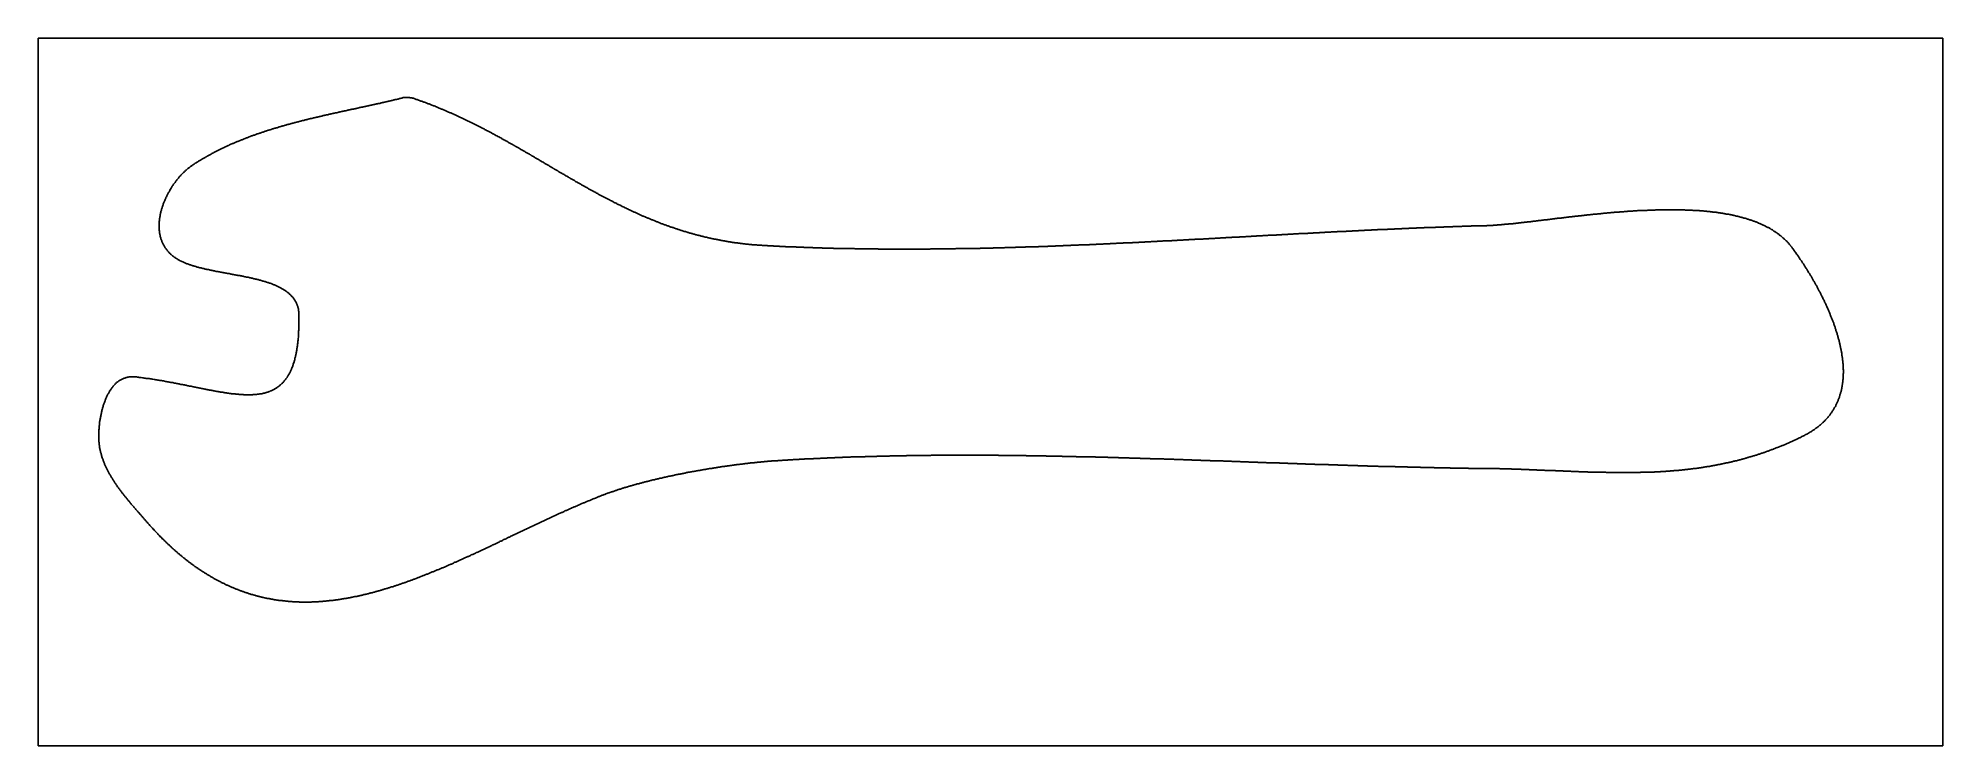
# Model space of a CAD drawing. Header units: metres. Extents: x -62 to 62, y -23 to 23.
import ezdxf

# ---------------------------------------------------------------- set-up
doc = ezdxf.new("R2010")
doc.units = ezdxf.units.M

msp = doc.modelspace()

# ---------------------------------------------------------------- linework, layer by layer
for points in [[(62.17, 23.08), (62.12, 23.08), (62.07, 23.08), (62.02, 23.08), (61.97, 23.08), (61.92, 23.08), (61.87, 23.08), (61.82, 23.08), (61.77, 23.08), (61.72, 23.08), (61.67, 23.08), (61.62, 23.08), (61.57, 23.08), (61.52, 23.08), (61.47, 23.08), (61.42, 23.08), (61.37, 23.08), (61.32, 23.08), (61.27, 23.08), (61.22, 23.08), (61.17, 23.08), (61.12, 23.08), (61.07, 23.08), (61.02, 23.08), (60.97, 23.08), (60.92, 23.08), (60.87, 23.08), (60.82, 23.08), (60.77, 23.08), (60.72, 23.08), (60.67, 23.08), (60.62, 23.08), (60.57, 23.08), (60.52, 23.08), (60.47, 23.08), (60.42, 23.08), (60.37, 23.08), (60.32, 23.08), (60.27, 23.08), (60.22, 23.08), (60.17, 23.08), (60.12, 23.08), (60.07, 23.08), (60.02, 23.08), (59.97, 23.08), (59.92, 23.08), (59.87, 23.08), (59.82, 23.08), (59.77, 23.08), (59.72, 23.08), (59.67, 23.08), (59.62, 23.08), (59.57, 23.08), (59.52, 23.08), (59.47, 23.08), (59.42, 23.08), (59.37, 23.08), (59.32, 23.08), (59.27, 23.08), (59.22, 23.08), (59.17, 23.08), (59.12, 23.08), (59.07, 23.08), (59.02, 23.08), (58.97, 23.08), (58.92, 23.08), (58.87, 23.08), (58.82, 23.08), (58.77, 23.08), (58.72, 23.08), (58.67, 23.08), (58.62, 23.08), (58.57, 23.08), (58.52, 23.08), (58.47, 23.08), (58.42, 23.08), (58.37, 23.08), (58.32, 23.08), (58.27, 23.08), (58.22, 23.08), (58.17, 23.08), (58.12, 23.08), (58.07, 23.08), (58.02, 23.08), (57.97, 23.08), (57.92, 23.08), (57.87, 23.08), (57.82, 23.08), (57.77, 23.08), (57.72, 23.08), (57.67, 23.08), (57.62, 23.08), (57.57, 23.08), (57.52, 23.08), (57.47, 23.08), (57.42, 23.08), (57.37, 23.08), (57.32, 23.08), (57.27, 23.08), (57.22, 23.08), (57.17, 23.08), (57.12, 23.08), (57.07, 23.08), (57.02, 23.08), (56.97, 23.08), (56.92, 23.08), (56.87, 23.08), (56.82, 23.08), (56.77, 23.08), (56.72, 23.08), (56.67, 23.08), (56.62, 23.08), (56.57, 23.08), (56.52, 23.08), (56.47, 23.08), (56.42, 23.08), (56.37, 23.08), (56.32, 23.08), (56.27, 23.08), (56.22, 23.08), (56.17, 23.08), (56.12, 23.08), (56.07, 23.08), (56.02, 23.08), (55.97, 23.08), (55.92, 23.08), (55.87, 23.08), (55.82, 23.08), (55.77, 23.08), (55.72, 23.08), (55.67, 23.08), (55.62, 23.08), (55.57, 23.08), (55.52, 23.08), (55.47, 23.08), (55.42, 23.08), (55.37, 23.08), (55.32, 23.08), (55.27, 23.08), (55.22, 23.08), (55.17, 23.08), (55.12, 23.08), (55.07, 23.08), (55.02, 23.08), (54.97, 23.08), (54.92, 23.08), (54.87, 23.08), (54.82, 23.08), (54.77, 23.08), (54.72, 23.08), (54.67, 23.08), (54.62, 23.08), (54.57, 23.08), (54.52, 23.08), (54.47, 23.08), (54.42, 23.08), (54.37, 23.08), (54.32, 23.08), (54.27, 23.08), (54.22, 23.08), (54.17, 23.08), (54.12, 23.08), (54.07, 23.08), (54.02, 23.08), (53.97, 23.08), (53.92, 23.08), (53.87, 23.08), (53.82, 23.08), (53.77, 23.08), (53.72, 23.08), (53.67, 23.08), (53.62, 23.08), (53.57, 23.08), (53.52, 23.08), (53.47, 23.08), (53.42, 23.08), (53.37, 23.08), (53.32, 23.08), (53.27, 23.08), (53.22, 23.08), (53.17, 23.08), (53.12, 23.08), (53.07, 23.08), (53.02, 23.08), (52.97, 23.08), (52.92, 23.08), (52.87, 23.08), (52.82, 23.08), (52.77, 23.08), (52.72, 23.08), (52.67, 23.08), (52.62, 23.08), (52.57, 23.08), (52.52, 23.08), (52.47, 23.08), (52.42, 23.08), (52.37, 23.08), (52.32, 23.08), (52.27, 23.08), (52.22, 23.08), (52.17, 23.08), (52.12, 23.08), (52.07, 23.08), (52.02, 23.08), (51.97, 23.08), (51.92, 23.08), (51.87, 23.08), (51.82, 23.08), (51.77, 23.08), (51.72, 23.08), (51.67, 23.08), (51.62, 23.08), (51.57, 23.08), (51.52, 23.08), (51.47, 23.08), (51.42, 23.08), (51.37, 23.08), (51.32, 23.08), (51.27, 23.08), (51.22, 23.08), (51.17, 23.08), (51.11, 23.08), (51.06, 23.08), (51.01, 23.08), (50.96, 23.08), (50.91, 23.08), (50.86, 23.08), (50.81, 23.08), (50.76, 23.08), (50.71, 23.08), (50.66, 23.08), (50.61, 23.08), (50.56, 23.08), (50.51, 23.08), (50.46, 23.08), (50.41, 23.08), (50.36, 23.08), (50.31, 23.08), (50.26, 23.08), (50.21, 23.08), (50.16, 23.08), (50.11, 23.08), (50.06, 23.08), (50.01, 23.08), (49.96, 23.08), (49.91, 23.08), (49.86, 23.08), (49.81, 23.08), (49.76, 23.08), (49.71, 23.08), (49.66, 23.08), (49.61, 23.08), (49.56, 23.08), (49.51, 23.08), (49.46, 23.08), (49.41, 23.08), (49.36, 23.08), (49.31, 23.08), (49.26, 23.08), (49.21, 23.08), (49.16, 23.08), (49.11, 23.08), (49.06, 23.08), (49.01, 23.08), (48.96, 23.08), (48.91, 23.08), (48.86, 23.08), (48.81, 23.08), (48.76, 23.08), (48.71, 23.08), (48.66, 23.08), (48.61, 23.08), (48.56, 23.08), (48.51, 23.08), (48.46, 23.08), (48.41, 23.08), (48.36, 23.08), (48.31, 23.08), (48.26, 23.08), (48.21, 23.08), (48.16, 23.08), (48.11, 23.08), (48.06, 23.08), (48.01, 23.08), (47.96, 23.08), (47.91, 23.08), (47.86, 23.08), (47.81, 23.08), (47.76, 23.08), (47.71, 23.08), (47.66, 23.08), (47.61, 23.08), (47.56, 23.08), (47.51, 23.08), (47.46, 23.08), (47.41, 23.08), (47.36, 23.08), (47.31, 23.08), (47.26, 23.08), (47.21, 23.08), (47.16, 23.08), (47.11, 23.08), (47.06, 23.08), (47.01, 23.08), (46.96, 23.08), (46.91, 23.08), (46.86, 23.08), (46.81, 23.08), (46.76, 23.08), (46.71, 23.08), (46.66, 23.08), (46.61, 23.08), (46.56, 23.08), (46.51, 23.08), (46.46, 23.08), (46.41, 23.08), (46.36, 23.08), (46.31, 23.08), (46.26, 23.08), (46.21, 23.08), (46.16, 23.08), (46.11, 23.08), (46.06, 23.08), (46.01, 23.08), (45.96, 23.08), (45.91, 23.08), (45.86, 23.08), (45.81, 23.08), (45.76, 23.08), (45.71, 23.08), (45.66, 23.08), (45.61, 23.08), (45.56, 23.08), (45.51, 23.08), (45.46, 23.08), (45.41, 23.08), (45.36, 23.08), (45.31, 23.08), (45.26, 23.08), (45.21, 23.08), (45.16, 23.08), (45.11, 23.08), (45.06, 23.08), (45.01, 23.08), (44.96, 23.08), (44.91, 23.08), (44.86, 23.08), (44.81, 23.08), (44.76, 23.08), (44.71, 23.08), (44.66, 23.08), (44.61, 23.08), (44.56, 23.08), (44.51, 23.08), (44.46, 23.08), (44.41, 23.08), (44.36, 23.08), (44.31, 23.08), (44.26, 23.08), (44.21, 23.08), (44.16, 23.08), (44.11, 23.08), (44.06, 23.08), (44.01, 23.08), (43.96, 23.08), (43.91, 23.08), (43.86, 23.08), (43.81, 23.08), (43.76, 23.08), (43.71, 23.08), (43.66, 23.08), (43.61, 23.08), (43.56, 23.08), (43.51, 23.08), (43.46, 23.08), (43.41, 23.08), (43.36, 23.08), (43.31, 23.08), (43.26, 23.08), (43.21, 23.08), (43.16, 23.08), (43.11, 23.08), (43.06, 23.08), (43.01, 23.08), (42.96, 23.08), (42.91, 23.08), (42.86, 23.08), (42.81, 23.08), (42.76, 23.08), (42.71, 23.08), (42.66, 23.08), (42.61, 23.08), (42.56, 23.08), (42.51, 23.08), (42.46, 23.08), (42.41, 23.08), (42.36, 23.08), (42.31, 23.08), (42.26, 23.08), (42.21, 23.08), (42.16, 23.08), (42.11, 23.08), (42.06, 23.08), (42.01, 23.08), (41.96, 23.08), (41.91, 23.08), (41.86, 23.08), (41.81, 23.08), (41.76, 23.08), (41.71, 23.08), (41.66, 23.08), (41.61, 23.08), (41.56, 23.08), (41.51, 23.08), (41.46, 23.08), (41.41, 23.08), (41.36, 23.08), (41.31, 23.08), (41.26, 23.08), (41.21, 23.08), (41.16, 23.08), (41.11, 23.08), (41.06, 23.08), (41.01, 23.08), (40.96, 23.08), (40.91, 23.08), (40.86, 23.08), (40.81, 23.08), (40.76, 23.08), (40.71, 23.08), (40.66, 23.08), (40.61, 23.08), (40.56, 23.08), (40.51, 23.08), (40.46, 23.08), (40.41, 23.08), (40.36, 23.08), (40.31, 23.08), (40.26, 23.08), (40.21, 23.08), (40.16, 23.08), (40.11, 23.08), (40.06, 23.08), (40.01, 23.08), (39.96, 23.08), (39.91, 23.08), (39.86, 23.08), (39.81, 23.08), (39.76, 23.08), (39.71, 23.08), (39.66, 23.08), (39.61, 23.08), (39.56, 23.08), (39.51, 23.08), (39.46, 23.08), (39.41, 23.08), (39.36, 23.08), (39.31, 23.08), (39.26, 23.08), (39.21, 23.08), (39.16, 23.08), (39.11, 23.08), (39.06, 23.08), (39.01, 23.08), (38.96, 23.08), (38.91, 23.08), (38.86, 23.08), (38.81, 23.08), (38.76, 23.08), (38.71, 23.08), (38.66, 23.08), (38.61, 23.08), (38.56, 23.08), (38.51, 23.08), (38.46, 23.08), (38.41, 23.08), (38.36, 23.08), (38.31, 23.08), (38.26, 23.08), (38.21, 23.08), (38.16, 23.08), (38.11, 23.08), (38.06, 23.08), (38.01, 23.08), (37.96, 23.08), (37.91, 23.08), (37.86, 23.08), (37.81, 23.08), (37.76, 23.08), (37.71, 23.08), (37.66, 23.08), (37.61, 23.08), (37.56, 23.08), (37.51, 23.08), (37.46, 23.08), (37.41, 23.08), (37.36, 23.08), (37.31, 23.08), (37.26, 23.08), (37.21, 23.08), (37.16, 23.08), (37.11, 23.08), (37.06, 23.08), (37.01, 23.08), (36.96, 23.08), (36.91, 23.08), (36.86, 23.08), (36.81, 23.08), (36.76, 23.08), (36.71, 23.08), (36.66, 23.08), (36.61, 23.08), (36.56, 23.08), (36.51, 23.08), (36.46, 23.08), (36.41, 23.08), (36.36, 23.08), (36.31, 23.08), (36.26, 23.08), (36.21, 23.08), (36.16, 23.08), (36.11, 23.08), (36.06, 23.08), (36.01, 23.08), (35.96, 23.08), (35.91, 23.08), (35.86, 23.08), (35.81, 23.08), (35.76, 23.08), (35.71, 23.08), (35.66, 23.08), (35.61, 23.08), (35.56, 23.08), (35.51, 23.08), (35.46, 23.08), (35.41, 23.08), (35.36, 23.08), (35.31, 23.08), (35.26, 23.08), (35.21, 23.08), (35.16, 23.08), (35.11, 23.08), (35.06, 23.08), (35.01, 23.08), (34.96, 23.08), (34.91, 23.08), (34.86, 23.08), (34.81, 23.08), (34.76, 23.08), (34.71, 23.08), (34.66, 23.08), (34.61, 23.08), (34.56, 23.08), (34.51, 23.08), (34.46, 23.08), (34.41, 23.08), (34.36, 23.08), (34.31, 23.08), (34.26, 23.08), (34.21, 23.08), (34.16, 23.08), (34.11, 23.08), (34.06, 23.08), (34.01, 23.08), (33.96, 23.08), (33.91, 23.08), (33.86, 23.08), (33.81, 23.08), (33.76, 23.08), (33.71, 23.08), (33.66, 23.08), (33.61, 23.08), (33.56, 23.08), (33.51, 23.08), (33.46, 23.08), (33.41, 23.08), (33.36, 23.08), (33.31, 23.08), (33.26, 23.08), (33.21, 23.08), (33.16, 23.08), (33.11, 23.08), (33.06, 23.08), (33.01, 23.08), (32.96, 23.08), (32.91, 23.08), (32.86, 23.08), (32.81, 23.08), (32.76, 23.08), (32.71, 23.08), (32.66, 23.08), (32.61, 23.08), (32.56, 23.08), (32.51, 23.08), (32.46, 23.08), (32.41, 23.08), (32.36, 23.08), (32.31, 23.08), (32.26, 23.08), (32.21, 23.08), (32.16, 23.08), (32.11, 23.08), (32.06, 23.08), (32.01, 23.08), (31.96, 23.08), (31.91, 23.08), (31.86, 23.08), (31.81, 23.08), (31.76, 23.08), (31.71, 23.08), (31.66, 23.08), (31.61, 23.08), (31.56, 23.08), (31.51, 23.08), (31.46, 23.08), (31.41, 23.08), (31.36, 23.08), (31.31, 23.08), (31.26, 23.08), (31.21, 23.08), (31.16, 23.08), (31.11, 23.08), (31.06, 23.08), (31.01, 23.08), (30.96, 23.08), (30.91, 23.08), (30.86, 23.08), (30.81, 23.08), (30.76, 23.08), (30.71, 23.08), (30.66, 23.08), (30.61, 23.08), (30.56, 23.08), (30.51, 23.08), (30.46, 23.08), (30.41, 23.08), (30.36, 23.08), (30.31, 23.08), (30.26, 23.08), (30.21, 23.08), (30.16, 23.08), (30.11, 23.08), (30.06, 23.08), (30.01, 23.08), (29.96, 23.08), (29.91, 23.08), (29.86, 23.08), (29.81, 23.08), (29.76, 23.08), (29.71, 23.08), (29.66, 23.08), (29.61, 23.08), (29.56, 23.08), (29.51, 23.08), (29.46, 23.08), (29.41, 23.08), (29.36, 23.08), (29.31, 23.08), (29.26, 23.08), (29.21, 23.08), (29.16, 23.08), (29.11, 23.08), (29.06, 23.08), (29.01, 23.08), (28.96, 23.08), (28.91, 23.08), (28.86, 23.08), (28.81, 23.08), (28.76, 23.08), (28.71, 23.08), (28.66, 23.08), (28.61, 23.08), (28.56, 23.08), (28.51, 23.08), (28.46, 23.08), (28.41, 23.08), (28.36, 23.08), (28.31, 23.08), (28.26, 23.08), (28.21, 23.08), (28.16, 23.08), (28.11, 23.08), (28.06, 23.08), (28.01, 23.08), (27.96, 23.08), (27.91, 23.08), (27.86, 23.08), (27.81, 23.08), (27.76, 23.08), (27.71, 23.08), (27.66, 23.08), (27.61, 23.08), (27.56, 23.08), (27.51, 23.08), (27.46, 23.08), (27.41, 23.08), (27.36, 23.08), (27.31, 23.08), (27.26, 23.08), (27.21, 23.08), (27.16, 23.08), (27.11, 23.08), (27.06, 23.08), (27.01, 23.08), (26.96, 23.08), (26.91, 23.08), (26.86, 23.08), (26.81, 23.08), (26.76, 23.08), (26.71, 23.08), (26.66, 23.08), (26.61, 23.08), (26.56, 23.08), (26.51, 23.08), (26.46, 23.08), (26.41, 23.08), (26.36, 23.08), (26.31, 23.08), (26.26, 23.08), (26.21, 23.08), (26.16, 23.08), (26.11, 23.08), (26.06, 23.08), (26.01, 23.08), (25.96, 23.08), (25.91, 23.08), (25.86, 23.08), (25.81, 23.08), (25.76, 23.08), (25.71, 23.08), (25.66, 23.08), (25.61, 23.08), (25.56, 23.08), (25.51, 23.08), (25.46, 23.08), (25.41, 23.08), (25.36, 23.08), (25.31, 23.08), (25.26, 23.08), (25.21, 23.08), (25.16, 23.08), (25.11, 23.08), (25.06, 23.08), (25.01, 23.08), (24.96, 23.08), (24.91, 23.08), (24.86, 23.08), (24.81, 23.08), (24.76, 23.08), (24.71, 23.08), (24.66, 23.08), (24.61, 23.08), (24.56, 23.08), (24.51, 23.08), (24.46, 23.08), (24.41, 23.08), (24.36, 23.08), (24.31, 23.08), (24.26, 23.08), (24.21, 23.08), (24.16, 23.08), (24.11, 23.08), (24.06, 23.08), (24.01, 23.08), (23.96, 23.08), (23.91, 23.08), (23.86, 23.08), (23.81, 23.08), (23.76, 23.08), (23.71, 23.08), (23.66, 23.08), (23.61, 23.08), (23.56, 23.08), (23.51, 23.08), (23.46, 23.08), (23.41, 23.08), (23.36, 23.08), (23.31, 23.08), (23.26, 23.08), (23.21, 23.08), (23.16, 23.08), (23.11, 23.08), (23.06, 23.08), (23.01, 23.08), (22.96, 23.08), (22.91, 23.08), (22.86, 23.08), (22.81, 23.08), (22.76, 23.08), (22.71, 23.08), (22.66, 23.08), (22.61, 23.08), (22.56, 23.08), (22.51, 23.08), (22.46, 23.08), (22.41, 23.08), (22.36, 23.08), (22.31, 23.08), (22.26, 23.08), (22.21, 23.08), (22.16, 23.08), (22.11, 23.08), (22.06, 23.08), (22.01, 23.08), (21.96, 23.08), (21.91, 23.08), (21.86, 23.08), (21.81, 23.08), (21.76, 23.08), (21.71, 23.08), (21.66, 23.08), (21.61, 23.08), (21.56, 23.08), (21.51, 23.08), (21.46, 23.08), (21.41, 23.08), (21.36, 23.08), (21.31, 23.08), (21.26, 23.08), (21.21, 23.08), (21.16, 23.08), (21.11, 23.08), (21.06, 23.08), (21.01, 23.08), (20.96, 23.08), (20.91, 23.08), (20.86, 23.08), (20.81, 23.08), (20.76, 23.08), (20.71, 23.08), (20.66, 23.08), (20.61, 23.08), (20.56, 23.08), (20.51, 23.08), (20.46, 23.08), (20.41, 23.08), (20.36, 23.08), (20.31, 23.08), (20.26, 23.08), (20.21, 23.08), (20.16, 23.08), (20.11, 23.08), (20.06, 23.08), (20.01, 23.08), (19.96, 23.08), (19.91, 23.08), (19.86, 23.08), (19.81, 23.08), (19.76, 23.08), (19.71, 23.08), (19.66, 23.08), (19.61, 23.08), (19.56, 23.08), (19.51, 23.08), (19.46, 23.08), (19.41, 23.08), (19.36, 23.08), (19.31, 23.08), (19.26, 23.08), (19.21, 23.08), (19.16, 23.08), (19.11, 23.08), (19.06, 23.08), (19.01, 23.08), (18.96, 23.08), (18.91, 23.08), (18.86, 23.08), (18.81, 23.08), (18.76, 23.08), (18.71, 23.08), (18.66, 23.08), (18.61, 23.08), (18.56, 23.08), (18.51, 23.08), (18.46, 23.08), (18.41, 23.08), (18.36, 23.08), (18.31, 23.08), (18.26, 23.08), (18.21, 23.08), (18.16, 23.08), (18.11, 23.08), (18.06, 23.08), (18.01, 23.08), (17.96, 23.08), (17.91, 23.08), (17.86, 23.08), (17.81, 23.08), (17.76, 23.08), (17.71, 23.08), (17.66, 23.08), (17.61, 23.08), (17.56, 23.08), (17.51, 23.08), (17.46, 23.08), (17.41, 23.08), (17.36, 23.08), (17.31, 23.08), (17.26, 23.08), (17.21, 23.08), (17.16, 23.08), (17.11, 23.08), (17.06, 23.08), (17, 23.08), (16.95, 23.08), (16.9, 23.08), (16.85, 23.08), (16.8, 23.08), (16.75, 23.08), (16.7, 23.08), (16.65, 23.08), (16.6, 23.08), (16.55, 23.08), (16.5, 23.08), (16.45, 23.08), (16.4, 23.08), (16.35, 23.08), (16.3, 23.08), (16.25, 23.08), (16.2, 23.08), (16.15, 23.08), (16.1, 23.08), (16.05, 23.08), (16, 23.08), (15.95, 23.08), (15.9, 23.08), (15.85, 23.08), (15.8, 23.08), (15.75, 23.08), (15.7, 23.08), (15.65, 23.08), (15.6, 23.08), (15.55, 23.08), (15.5, 23.08), (15.45, 23.08), (15.4, 23.08), (15.35, 23.08), (15.3, 23.08), (15.25, 23.08), (15.2, 23.08), (15.15, 23.08), (15.1, 23.08), (15.05, 23.08), (15, 23.08), (14.95, 23.08), (14.9, 23.08), (14.85, 23.08), (14.8, 23.08), (14.75, 23.08), (14.7, 23.08), (14.65, 23.08), (14.6, 23.08), (14.55, 23.08), (14.5, 23.08), (14.45, 23.08), (14.4, 23.08), (14.35, 23.08), (14.3, 23.08), (14.25, 23.08), (14.2, 23.08), (14.15, 23.08), (14.1, 23.08), (14.05, 23.08), (14, 23.08), (13.95, 23.08), (13.9, 23.08), (13.85, 23.08), (13.8, 23.08), (13.75, 23.08), (13.7, 23.08), (13.65, 23.08), (13.6, 23.08), (13.55, 23.08), (13.5, 23.08), (13.45, 23.08), (13.4, 23.08), (13.35, 23.08), (13.3, 23.08), (13.25, 23.08), (13.2, 23.08), (13.15, 23.08), (13.1, 23.08), (13.05, 23.08), (13, 23.08), (12.95, 23.08), (12.9, 23.08), (12.85, 23.08), (12.8, 23.08), (12.75, 23.08), (12.7, 23.08), (12.65, 23.08), (12.6, 23.08), (12.55, 23.08), (12.5, 23.08), (12.45, 23.08), (12.4, 23.08), (12.35, 23.08), (12.3, 23.08), (12.25, 23.08), (12.2, 23.08), (12.15, 23.08), (12.1, 23.08), (12.05, 23.08), (12, 23.08), (11.95, 23.08), (11.9, 23.08), (11.85, 23.08), (11.8, 23.08), (11.75, 23.08), (11.7, 23.08), (11.65, 23.08), (11.6, 23.08), (11.55, 23.08), (11.5, 23.08), (11.45, 23.08), (11.4, 23.08), (11.35, 23.08), (11.3, 23.08), (11.25, 23.08), (11.2, 23.08), (11.15, 23.08), (11.1, 23.08), (11.05, 23.08), (11, 23.08), (10.95, 23.08), (10.9, 23.08), (10.85, 23.08), (10.8, 23.08), (10.75, 23.08), (10.7, 23.08), (10.65, 23.08), (10.6, 23.08), (10.55, 23.08), (10.5, 23.08), (10.45, 23.08), (10.4, 23.08), (10.35, 23.08), (10.3, 23.08), (10.25, 23.08), (10.2, 23.08), (10.15, 23.08), (10.1, 23.08), (10.05, 23.08), (10, 23.08), (9.95, 23.08), (9.9, 23.08), (9.85, 23.08), (9.8, 23.08), (9.75, 23.08), (9.7, 23.08), (9.65, 23.08), (9.6, 23.08), (9.55, 23.08), (9.5, 23.08), (9.45, 23.08), (9.4, 23.08), (9.35, 23.08), (9.3, 23.08), (9.25, 23.08), (9.2, 23.08), (9.15, 23.08), (9.1, 23.08), (9.05, 23.08), (9, 23.08), (8.95, 23.08), (8.9, 23.08), (8.85, 23.08), (8.8, 23.08), (8.75, 23.08), (8.7, 23.08), (8.65, 23.08), (8.6, 23.08), (8.55, 23.08), (8.5, 23.08), (8.45, 23.08), (8.4, 23.08), (8.35, 23.08), (8.3, 23.08), (8.25, 23.08), (8.2, 23.08), (8.15, 23.08), (8.1, 23.08), (8.05, 23.08), (8, 23.08), (7.95, 23.08), (7.9, 23.08), (7.85, 23.08), (7.8, 23.08), (7.75, 23.08), (7.7, 23.08), (7.65, 23.08), (7.6, 23.08), (7.55, 23.08), (7.5, 23.08), (7.45, 23.08), (7.4, 23.08), (7.35, 23.08), (7.3, 23.08), (7.25, 23.08), (7.2, 23.08), (7.15, 23.08), (7.1, 23.08), (7.05, 23.08), (7, 23.08), (6.95, 23.08), (6.9, 23.08), (6.85, 23.08), (6.8, 23.08), (6.75, 23.08), (6.7, 23.08), (6.65, 23.08), (6.6, 23.08), (6.55, 23.08), (6.5, 23.08), (6.45, 23.08), (6.4, 23.08), (6.35, 23.08), (6.3, 23.08), (6.25, 23.08), (6.2, 23.08), (6.15, 23.08), (6.1, 23.08), (6.05, 23.08), (6, 23.08), (5.95, 23.08), (5.9, 23.08), (5.85, 23.08), (5.8, 23.08), (5.75, 23.08), (5.7, 23.08), (5.65, 23.08), (5.6, 23.08), (5.55, 23.08), (5.5, 23.08), (5.45, 23.08), (5.4, 23.08), (5.35, 23.08), (5.3, 23.08), (5.25, 23.08), (5.2, 23.08), (5.15, 23.08), (5.1, 23.08), (5.05, 23.08), (5, 23.08), (4.95, 23.08), (4.9, 23.08), (4.85, 23.08), (4.8, 23.08), (4.75, 23.08), (4.7, 23.08), (4.65, 23.08), (4.6, 23.08), (4.55, 23.08), (4.5, 23.08), (4.45, 23.08), (4.4, 23.08), (4.35, 23.08), (4.3, 23.08), (4.25, 23.08), (4.2, 23.08), (4.15, 23.08), (4.1, 23.08), (4.05, 23.08), (4, 23.08), (3.95, 23.08), (3.9, 23.08), (3.85, 23.08), (3.8, 23.08), (3.75, 23.08), (3.7, 23.08), (3.65, 23.08), (3.6, 23.08), (3.55, 23.08), (3.5, 23.08), (3.45, 23.08), (3.4, 23.08), (3.35, 23.08), (3.3, 23.08), (3.25, 23.08), (3.2, 23.08), (3.15, 23.08), (3.1, 23.08), (3.05, 23.08), (3, 23.08), (2.95, 23.08), (2.9, 23.08), (2.85, 23.08), (2.8, 23.08), (2.75, 23.08), (2.7, 23.08), (2.65, 23.08), (2.6, 23.08), (2.55, 23.08), (2.5, 23.08), (2.45, 23.08), (2.4, 23.08), (2.35, 23.08), (2.3, 23.08), (2.25, 23.08), (2.2, 23.08), (2.15, 23.08), (2.1, 23.08), (2.05, 23.08), (2, 23.08), (1.95, 23.08), (1.9, 23.08), (1.85, 23.08), (1.8, 23.08), (1.75, 23.08), (1.7, 23.08), (1.65, 23.08), (1.6, 23.08), (1.55, 23.08), (1.5, 23.08), (1.45, 23.08), (1.4, 23.08), (1.35, 23.08), (1.3, 23.08), (1.25, 23.08), (1.2, 23.08), (1.15, 23.08), (1.1, 23.08), (1.05, 23.08), (1, 23.08), (0.95, 23.08), (0.9, 23.08), (0.85, 23.08), (0.8, 23.08), (0.75, 23.08), (0.7, 23.08), (0.65, 23.08), (0.6, 23.08), (0.55, 23.08), (0.5, 23.08), (0.45, 23.08), (0.4, 23.08), (0.35, 23.08), (0.3, 23.08), (0.25, 23.08), (0.2, 23.08), (0.15, 23.08), (0.1, 23.08), (0.05, 23.08), (0, 23.08), (-0.05, 23.08), (-0.1, 23.08), (-0.15, 23.08), (-0.2, 23.08), (-0.25, 23.08), (-0.3, 23.08), (-0.35, 23.08), (-0.4, 23.08), (-0.45, 23.08), (-0.5, 23.08), (-0.55, 23.08), (-0.6, 23.08), (-0.65, 23.08), (-0.7, 23.08), (-0.75, 23.08), (-0.8, 23.08), (-0.85, 23.08), (-0.9, 23.08), (-0.95, 23.08), (-1, 23.08), (-1.05, 23.08), (-1.1, 23.08), (-1.15, 23.08), (-1.2, 23.08), (-1.25, 23.08), (-1.3, 23.08), (-1.35, 23.08), (-1.4, 23.08), (-1.45, 23.08), (-1.5, 23.08), (-1.55, 23.08), (-1.6, 23.08), (-1.65, 23.08), (-1.7, 23.08), (-1.75, 23.08), (-1.8, 23.08), (-1.85, 23.08), (-1.9, 23.08), (-1.95, 23.08), (-2, 23.08), (-2.05, 23.08), (-2.1, 23.08), (-2.15, 23.08), (-2.2, 23.08), (-2.25, 23.08), (-2.3, 23.08), (-2.35, 23.08), (-2.4, 23.08), (-2.45, 23.08), (-2.5, 23.08), (-2.55, 23.08), (-2.6, 23.08), (-2.65, 23.08), (-2.7, 23.08), (-2.75, 23.08), (-2.8, 23.08), (-2.85, 23.08), (-2.9, 23.08), (-2.95, 23.08), (-3, 23.08), (-3.05, 23.08), (-3.1, 23.08), (-3.15, 23.08), (-3.2, 23.08), (-3.25, 23.08), (-3.3, 23.08), (-3.35, 23.08), (-3.4, 23.08), (-3.45, 23.08), (-3.5, 23.08), (-3.55, 23.08), (-3.6, 23.08), (-3.65, 23.08), (-3.7, 23.08), (-3.75, 23.08), (-3.8, 23.08), (-3.85, 23.08), (-3.9, 23.08), (-3.95, 23.08), (-4, 23.08), (-4.05, 23.08), (-4.1, 23.08), (-4.15, 23.08), (-4.2, 23.08), (-4.25, 23.08), (-4.3, 23.08), (-4.35, 23.08), (-4.4, 23.08), (-4.45, 23.08), (-4.5, 23.08), (-4.55, 23.08), (-4.6, 23.08), (-4.65, 23.08), (-4.7, 23.08), (-4.75, 23.08), (-4.8, 23.08), (-4.85, 23.08), (-4.9, 23.08), (-4.95, 23.08), (-5, 23.08), (-5.05, 23.08), (-5.1, 23.08), (-5.15, 23.08), (-5.2, 23.08), (-5.25, 23.08), (-5.3, 23.08), (-5.35, 23.08), (-5.4, 23.08), (-5.45, 23.08), (-5.5, 23.08), (-5.55, 23.08), (-5.6, 23.08), (-5.65, 23.08), (-5.7, 23.08), (-5.75, 23.08), (-5.8, 23.08), (-5.85, 23.08), (-5.9, 23.08), (-5.95, 23.08), (-6, 23.08), (-6.05, 23.08), (-6.1, 23.08), (-6.15, 23.08), (-6.2, 23.08), (-6.25, 23.08), (-6.3, 23.08), (-6.35, 23.08), (-6.4, 23.08), (-6.45, 23.08), (-6.5, 23.08), (-6.55, 23.08), (-6.6, 23.08), (-6.65, 23.08), (-6.7, 23.08), (-6.75, 23.08), (-6.8, 23.08), (-6.85, 23.08), (-6.9, 23.08), (-6.95, 23.08), (-7, 23.08), (-7.05, 23.08), (-7.1, 23.08), (-7.15, 23.08), (-7.2, 23.08), (-7.25, 23.08), (-7.3, 23.08), (-7.35, 23.08), (-7.4, 23.08), (-7.45, 23.08), (-7.5, 23.08), (-7.55, 23.08), (-7.6, 23.08), (-7.65, 23.08), (-7.7, 23.08), (-7.75, 23.08), (-7.8, 23.08), (-7.85, 23.08), (-7.9, 23.08), (-7.95, 23.08), (-8, 23.08), (-8.05, 23.08), (-8.1, 23.08), (-8.15, 23.08), (-8.2, 23.08), (-8.25, 23.08), (-8.3, 23.08), (-8.35, 23.08), (-8.4, 23.08), (-8.45, 23.08), (-8.5, 23.08), (-8.55, 23.08), (-8.6, 23.08), (-8.65, 23.08), (-8.7, 23.08), (-8.75, 23.08), (-8.8, 23.08), (-8.85, 23.08), (-8.9, 23.08), (-8.95, 23.08), (-9, 23.08), (-9.05, 23.08), (-9.1, 23.08), (-9.15, 23.08), (-9.2, 23.08), (-9.25, 23.08), (-9.3, 23.08), (-9.35, 23.08), (-9.4, 23.08), (-9.45, 23.08), (-9.5, 23.08), (-9.55, 23.08), (-9.6, 23.08), (-9.65, 23.08), (-9.7, 23.08), (-9.75, 23.08), (-9.8, 23.08), (-9.85, 23.08), (-9.9, 23.08), (-9.95, 23.08), (-10, 23.08), (-10.05, 23.08), (-10.1, 23.08), (-10.15, 23.08), (-10.2, 23.08), (-10.25, 23.08), (-10.3, 23.08), (-10.35, 23.08), (-10.4, 23.08), (-10.45, 23.08), (-10.5, 23.08), (-10.55, 23.08), (-10.6, 23.08), (-10.65, 23.08), (-10.7, 23.08), (-10.75, 23.08), (-10.8, 23.08), (-10.85, 23.08), (-10.9, 23.08), (-10.95, 23.08), (-11, 23.08), (-11.05, 23.08), (-11.1, 23.08), (-11.15, 23.08), (-11.2, 23.08), (-11.25, 23.08), (-11.3, 23.08), (-11.35, 23.08), (-11.4, 23.08), (-11.45, 23.08), (-11.5, 23.08), (-11.55, 23.08), (-11.6, 23.08), (-11.65, 23.08), (-11.7, 23.08), (-11.75, 23.08), (-11.8, 23.08), (-11.85, 23.08), (-11.9, 23.08), (-11.95, 23.08), (-12, 23.08), (-12.05, 23.08), (-12.1, 23.08), (-12.15, 23.08), (-12.2, 23.08), (-12.25, 23.08), (-12.3, 23.08), (-12.35, 23.08), (-12.4, 23.08), (-12.45, 23.08), (-12.5, 23.08), (-12.55, 23.08), (-12.6, 23.08), (-12.65, 23.08), (-12.7, 23.08), (-12.75, 23.08), (-12.8, 23.08), (-12.85, 23.08), (-12.9, 23.08), (-12.95, 23.08), (-13, 23.08), (-13.05, 23.08), (-13.1, 23.08), (-13.15, 23.08), (-13.2, 23.08), (-13.25, 23.08), (-13.3, 23.08), (-13.35, 23.08), (-13.4, 23.08), (-13.45, 23.08), (-13.5, 23.08), (-13.55, 23.08), (-13.6, 23.08), (-13.65, 23.08), (-13.7, 23.08), (-13.75, 23.08), (-13.8, 23.08), (-13.85, 23.08), (-13.9, 23.08), (-13.95, 23.08), (-14, 23.08), (-14.05, 23.08), (-14.1, 23.08), (-14.15, 23.08), (-14.2, 23.08), (-14.25, 23.08), (-14.3, 23.08), (-14.35, 23.08), (-14.4, 23.08), (-14.45, 23.08), (-14.5, 23.08), (-14.55, 23.08), (-14.6, 23.08), (-14.65, 23.08), (-14.7, 23.08), (-14.75, 23.08), (-14.8, 23.08), (-14.85, 23.08), (-14.9, 23.08), (-14.95, 23.08), (-15, 23.08), (-15.05, 23.08), (-15.1, 23.08), (-15.15, 23.08), (-15.2, 23.08), (-15.25, 23.08), (-15.3, 23.08), (-15.35, 23.08), (-15.4, 23.08), (-15.45, 23.08), (-15.5, 23.08), (-15.55, 23.08), (-15.6, 23.08), (-15.65, 23.08), (-15.7, 23.08), (-15.75, 23.08), (-15.8, 23.08), (-15.85, 23.08), (-15.9, 23.08), (-15.95, 23.08), (-16, 23.08), (-16.05, 23.08), (-16.1, 23.08), (-16.15, 23.08), (-16.2, 23.08), (-16.25, 23.08), (-16.3, 23.08), (-16.35, 23.08), (-16.4, 23.08), (-16.45, 23.08), (-16.5, 23.08), (-16.55, 23.08), (-16.6, 23.08), (-16.65, 23.08), (-16.7, 23.08), (-16.75, 23.08), (-16.8, 23.08), (-16.85, 23.08), (-16.9, 23.08), (-16.95, 23.08), (-17, 23.08), (-17.06, 23.08), (-17.11, 23.08), (-17.16, 23.08), (-17.21, 23.08), (-17.26, 23.08), (-17.31, 23.08), (-17.36, 23.08), (-17.41, 23.08), (-17.46, 23.08), (-17.51, 23.08), (-17.56, 23.08), (-17.61, 23.08), (-17.66, 23.08), (-17.71, 23.08), (-17.76, 23.08), (-17.81, 23.08), (-17.86, 23.08), (-17.91, 23.08), (-17.96, 23.08), (-18.01, 23.08), (-18.06, 23.08), (-18.11, 23.08), (-18.16, 23.08), (-18.21, 23.08), (-18.26, 23.08), (-18.31, 23.08), (-18.36, 23.08), (-18.41, 23.08), (-18.46, 23.08), (-18.51, 23.08), (-18.56, 23.08), (-18.61, 23.08), (-18.66, 23.08), (-18.71, 23.08), (-18.76, 23.08), (-18.81, 23.08), (-18.86, 23.08), (-18.91, 23.08), (-18.96, 23.08), (-19.01, 23.08), (-19.06, 23.08), (-19.11, 23.08), (-19.16, 23.08), (-19.21, 23.08), (-19.26, 23.08), (-19.31, 23.08), (-19.36, 23.08), (-19.41, 23.08), (-19.46, 23.08), (-19.51, 23.08), (-19.56, 23.08), (-19.61, 23.08), (-19.66, 23.08), (-19.71, 23.08), (-19.76, 23.08), (-19.81, 23.08), (-19.86, 23.08), (-19.91, 23.08), (-19.96, 23.08), (-20.01, 23.08), (-20.06, 23.08), (-20.11, 23.08), (-20.16, 23.08), (-20.21, 23.08), (-20.26, 23.08), (-20.31, 23.08), (-20.36, 23.08), (-20.41, 23.08), (-20.46, 23.08), (-20.51, 23.08), (-20.56, 23.08), (-20.61, 23.08), (-20.66, 23.08), (-20.71, 23.08), (-20.76, 23.08), (-20.81, 23.08), (-20.86, 23.08), (-20.91, 23.08), (-20.96, 23.08), (-21.01, 23.08), (-21.06, 23.08), (-21.11, 23.08), (-21.16, 23.08), (-21.21, 23.08), (-21.26, 23.08), (-21.31, 23.08), (-21.36, 23.08), (-21.41, 23.08), (-21.46, 23.08), (-21.51, 23.08), (-21.56, 23.08), (-21.61, 23.08), (-21.66, 23.08), (-21.71, 23.08), (-21.76, 23.08), (-21.81, 23.08), (-21.86, 23.08), (-21.91, 23.08), (-21.96, 23.08), (-22.01, 23.08), (-22.06, 23.08), (-22.11, 23.08), (-22.16, 23.08), (-22.21, 23.08), (-22.26, 23.08), (-22.31, 23.08), (-22.36, 23.08), (-22.41, 23.08), (-22.46, 23.08), (-22.51, 23.08), (-22.56, 23.08), (-22.61, 23.08), (-22.66, 23.08), (-22.71, 23.08), (-22.76, 23.08), (-22.81, 23.08), (-22.86, 23.08), (-22.91, 23.08), (-22.96, 23.08), (-23.01, 23.08), (-23.06, 23.08), (-23.11, 23.08), (-23.16, 23.08), (-23.21, 23.08), (-23.26, 23.08), (-23.31, 23.08), (-23.36, 23.08), (-23.41, 23.08), (-23.46, 23.08), (-23.51, 23.08), (-23.56, 23.08), (-23.61, 23.08), (-23.66, 23.08), (-23.71, 23.08), (-23.76, 23.08), (-23.81, 23.08), (-23.86, 23.08), (-23.91, 23.08), (-23.96, 23.08), (-24.01, 23.08), (-24.06, 23.08), (-24.11, 23.08), (-24.16, 23.08), (-24.21, 23.08), (-24.26, 23.08), (-24.31, 23.08), (-24.36, 23.08), (-24.41, 23.08), (-24.46, 23.08), (-24.51, 23.08), (-24.56, 23.08), (-24.61, 23.08), (-24.66, 23.08), (-24.71, 23.08), (-24.76, 23.08), (-24.81, 23.08), (-24.86, 23.08), (-24.91, 23.08), (-24.96, 23.08), (-25.01, 23.08), (-25.06, 23.08), (-25.11, 23.08), (-25.16, 23.08), (-25.21, 23.08), (-25.26, 23.08), (-25.31, 23.08), (-25.36, 23.08), (-25.41, 23.08), (-25.46, 23.08), (-25.51, 23.08), (-25.56, 23.08), (-25.61, 23.08), (-25.66, 23.08), (-25.71, 23.08), (-25.76, 23.08), (-25.81, 23.08), (-25.86, 23.08), (-25.91, 23.08), (-25.96, 23.08), (-26.01, 23.08), (-26.06, 23.08), (-26.11, 23.08), (-26.16, 23.08), (-26.21, 23.08), (-26.26, 23.08), (-26.31, 23.08), (-26.36, 23.08), (-26.41, 23.08), (-26.46, 23.08), (-26.51, 23.08), (-26.56, 23.08), (-26.61, 23.08), (-26.66, 23.08), (-26.71, 23.08), (-26.76, 23.08), (-26.81, 23.08), (-26.86, 23.08), (-26.91, 23.08), (-26.96, 23.08), (-27.01, 23.08), (-27.06, 23.08), (-27.11, 23.08), (-27.16, 23.08), (-27.21, 23.08), (-27.26, 23.08), (-27.31, 23.08), (-27.36, 23.08), (-27.41, 23.08), (-27.46, 23.08), (-27.51, 23.08), (-27.56, 23.08), (-27.61, 23.08), (-27.66, 23.08), (-27.71, 23.08), (-27.76, 23.08), (-27.81, 23.08), (-27.86, 23.08), (-27.91, 23.08), (-27.96, 23.08), (-28.01, 23.08), (-28.06, 23.08), (-28.11, 23.08), (-28.16, 23.08), (-28.21, 23.08), (-28.26, 23.08), (-28.31, 23.08), (-28.36, 23.08), (-28.41, 23.08), (-28.46, 23.08), (-28.51, 23.08), (-28.56, 23.08), (-28.61, 23.08), (-28.66, 23.08), (-28.71, 23.08), (-28.76, 23.08), (-28.81, 23.08), (-28.86, 23.08), (-28.91, 23.08), (-28.96, 23.08), (-29.01, 23.08), (-29.06, 23.08), (-29.11, 23.08), (-29.16, 23.08), (-29.21, 23.08), (-29.26, 23.08), (-29.31, 23.08), (-29.36, 23.08), (-29.41, 23.08), (-29.46, 23.08), (-29.51, 23.08), (-29.56, 23.08), (-29.61, 23.08), (-29.66, 23.08), (-29.71, 23.08), (-29.76, 23.08), (-29.81, 23.08), (-29.86, 23.08), (-29.91, 23.08), (-29.96, 23.08), (-30.01, 23.08), (-30.06, 23.08), (-30.11, 23.08), (-30.16, 23.08), (-30.21, 23.08), (-30.26, 23.08), (-30.31, 23.08), (-30.36, 23.08), (-30.41, 23.08), (-30.46, 23.08), (-30.51, 23.08), (-30.56, 23.08), (-30.61, 23.08), (-30.66, 23.08), (-30.71, 23.08), (-30.76, 23.08), (-30.81, 23.08), (-30.86, 23.08), (-30.91, 23.08), (-30.96, 23.08), (-31.01, 23.08), (-31.06, 23.08), (-31.11, 23.08), (-31.16, 23.08), (-31.21, 23.08), (-31.26, 23.08), (-31.31, 23.08), (-31.36, 23.08), (-31.41, 23.08), (-31.46, 23.08), (-31.51, 23.08), (-31.56, 23.08), (-31.61, 23.08), (-31.66, 23.08), (-31.71, 23.08), (-31.76, 23.08), (-31.81, 23.08), (-31.86, 23.08), (-31.91, 23.08), (-31.96, 23.08), (-32.01, 23.08), (-32.06, 23.08), (-32.11, 23.08), (-32.16, 23.08), (-32.21, 23.08), (-32.26, 23.08), (-32.31, 23.08), (-32.36, 23.08), (-32.41, 23.08), (-32.46, 23.08), (-32.51, 23.08), (-32.56, 23.08), (-32.61, 23.08), (-32.66, 23.08), (-32.71, 23.08), (-32.76, 23.08), (-32.81, 23.08), (-32.86, 23.08), (-32.91, 23.08), (-32.96, 23.08), (-33.01, 23.08), (-33.06, 23.08), (-33.11, 23.08), (-33.16, 23.08), (-33.21, 23.08), (-33.26, 23.08), (-33.31, 23.08), (-33.36, 23.08), (-33.41, 23.08), (-33.46, 23.08), (-33.51, 23.08), (-33.56, 23.08), (-33.61, 23.08), (-33.66, 23.08), (-33.71, 23.08), (-33.76, 23.08), (-33.81, 23.08), (-33.86, 23.08), (-33.91, 23.08), (-33.96, 23.08), (-34.01, 23.08), (-34.06, 23.08), (-34.11, 23.08), (-34.16, 23.08), (-34.21, 23.08), (-34.26, 23.08), (-34.31, 23.08), (-34.36, 23.08), (-34.41, 23.08), (-34.46, 23.08), (-34.51, 23.08), (-34.56, 23.08), (-34.61, 23.08), (-34.66, 23.08), (-34.71, 23.08), (-34.76, 23.08), (-34.81, 23.08), (-34.86, 23.08), (-34.91, 23.08), (-34.96, 23.08), (-35.01, 23.08), (-35.06, 23.08), (-35.11, 23.08), (-35.16, 23.08), (-35.21, 23.08), (-35.26, 23.08), (-35.31, 23.08), (-35.36, 23.08), (-35.41, 23.08), (-35.46, 23.08), (-35.51, 23.08), (-35.56, 23.08), (-35.61, 23.08), (-35.66, 23.08), (-35.71, 23.08), (-35.76, 23.08), (-35.81, 23.08), (-35.86, 23.08), (-35.91, 23.08), (-35.96, 23.08), (-36.01, 23.08), (-36.06, 23.08), (-36.11, 23.08), (-36.16, 23.08), (-36.21, 23.08), (-36.26, 23.08), (-36.31, 23.08), (-36.36, 23.08), (-36.41, 23.08), (-36.46, 23.08), (-36.51, 23.08), (-36.56, 23.08), (-36.61, 23.08), (-36.66, 23.08), (-36.71, 23.08), (-36.76, 23.08), (-36.81, 23.08), (-36.86, 23.08), (-36.91, 23.08), (-36.96, 23.08), (-37.01, 23.08), (-37.06, 23.08), (-37.11, 23.08), (-37.16, 23.08), (-37.21, 23.08), (-37.26, 23.08), (-37.31, 23.08), (-37.36, 23.08), (-37.41, 23.08), (-37.46, 23.08), (-37.51, 23.08), (-37.56, 23.08), (-37.61, 23.08), (-37.66, 23.08), (-37.71, 23.08), (-37.76, 23.08), (-37.81, 23.08), (-37.86, 23.08), (-37.91, 23.08), (-37.96, 23.08), (-38.01, 23.08), (-38.06, 23.08), (-38.11, 23.08), (-38.16, 23.08), (-38.21, 23.08), (-38.26, 23.08), (-38.31, 23.08), (-38.36, 23.08), (-38.41, 23.08), (-38.46, 23.08), (-38.51, 23.08), (-38.56, 23.08), (-38.61, 23.08), (-38.66, 23.08), (-38.71, 23.08), (-38.76, 23.08), (-38.81, 23.08), (-38.86, 23.08), (-38.91, 23.08), (-38.96, 23.08), (-39.01, 23.08), (-39.06, 23.08), (-39.11, 23.08), (-39.16, 23.08), (-39.21, 23.08), (-39.26, 23.08), (-39.31, 23.08), (-39.36, 23.08), (-39.41, 23.08), (-39.46, 23.08), (-39.51, 23.08), (-39.56, 23.08), (-39.61, 23.08), (-39.66, 23.08), (-39.71, 23.08), (-39.76, 23.08), (-39.81, 23.08), (-39.86, 23.08), (-39.91, 23.08), (-39.96, 23.08), (-40.01, 23.08), (-40.06, 23.08), (-40.11, 23.08), (-40.16, 23.08), (-40.21, 23.08), (-40.26, 23.08), (-40.31, 23.08), (-40.36, 23.08), (-40.41, 23.08), (-40.46, 23.08), (-40.51, 23.08), (-40.56, 23.08), (-40.61, 23.08), (-40.66, 23.08), (-40.71, 23.08), (-40.76, 23.08), (-40.81, 23.08), (-40.86, 23.08), (-40.91, 23.08), (-40.96, 23.08), (-41.01, 23.08), (-41.06, 23.08), (-41.11, 23.08), (-41.16, 23.08), (-41.21, 23.08), (-41.26, 23.08), (-41.31, 23.08), (-41.36, 23.08), (-41.41, 23.08), (-41.46, 23.08), (-41.51, 23.08), (-41.56, 23.08), (-41.61, 23.08), (-41.66, 23.08), (-41.71, 23.08), (-41.76, 23.08), (-41.81, 23.08), (-41.86, 23.08), (-41.91, 23.08), (-41.96, 23.08), (-42.01, 23.08), (-42.06, 23.08), (-42.11, 23.08), (-42.16, 23.08), (-42.21, 23.08), (-42.26, 23.08), (-42.31, 23.08), (-42.36, 23.08), (-42.41, 23.08), (-42.46, 23.08), (-42.51, 23.08), (-42.56, 23.08), (-42.61, 23.08), (-42.66, 23.08), (-42.71, 23.08), (-42.76, 23.08), (-42.81, 23.08), (-42.86, 23.08), (-42.91, 23.08), (-42.96, 23.08), (-43.01, 23.08), (-43.06, 23.08), (-43.11, 23.08), (-43.16, 23.08), (-43.21, 23.08), (-43.26, 23.08), (-43.31, 23.08), (-43.36, 23.08), (-43.41, 23.08), (-43.46, 23.08), (-43.51, 23.08), (-43.56, 23.08), (-43.61, 23.08), (-43.66, 23.08), (-43.71, 23.08), (-43.76, 23.08), (-43.81, 23.08), (-43.86, 23.08), (-43.91, 23.08), (-43.96, 23.08), (-44.01, 23.08), (-44.06, 23.08), (-44.11, 23.08), (-44.16, 23.08), (-44.21, 23.08), (-44.26, 23.08), (-44.31, 23.08), (-44.36, 23.08), (-44.41, 23.08), (-44.46, 23.08), (-44.51, 23.08), (-44.56, 23.08), (-44.61, 23.08), (-44.66, 23.08), (-44.71, 23.08), (-44.76, 23.08), (-44.81, 23.08), (-44.86, 23.08), (-44.91, 23.08), (-44.96, 23.08), (-45.01, 23.08), (-45.06, 23.08), (-45.11, 23.08), (-45.16, 23.08), (-45.21, 23.08), (-45.26, 23.08), (-45.31, 23.08), (-45.36, 23.08), (-45.41, 23.08), (-45.46, 23.08), (-45.51, 23.08), (-45.56, 23.08), (-45.61, 23.08), (-45.66, 23.08), (-45.71, 23.08), (-45.76, 23.08), (-45.81, 23.08), (-45.86, 23.08), (-45.91, 23.08), (-45.96, 23.08), (-46.01, 23.08), (-46.06, 23.08), (-46.11, 23.08), (-46.16, 23.08), (-46.21, 23.08), (-46.26, 23.08), (-46.31, 23.08), (-46.36, 23.08), (-46.41, 23.08), (-46.46, 23.08), (-46.51, 23.08), (-46.56, 23.08), (-46.61, 23.08), (-46.66, 23.08), (-46.71, 23.08), (-46.76, 23.08), (-46.81, 23.08), (-46.86, 23.08), (-46.91, 23.08), (-46.96, 23.08), (-47.01, 23.08), (-47.06, 23.08), (-47.11, 23.08), (-47.16, 23.08), (-47.21, 23.08), (-47.26, 23.08), (-47.31, 23.08), (-47.36, 23.08), (-47.41, 23.08), (-47.46, 23.08), (-47.51, 23.08), (-47.56, 23.08), (-47.61, 23.08), (-47.66, 23.08), (-47.71, 23.08), (-47.76, 23.08), (-47.81, 23.08), (-47.86, 23.08), (-47.91, 23.08), (-47.96, 23.08), (-48.01, 23.08), (-48.06, 23.08), (-48.11, 23.08), (-48.16, 23.08), (-48.21, 23.08), (-48.26, 23.08), (-48.31, 23.08), (-48.36, 23.08), (-48.41, 23.08), (-48.46, 23.08), (-48.51, 23.08), (-48.56, 23.08), (-48.61, 23.08), (-48.66, 23.08), (-48.71, 23.08), (-48.76, 23.08), (-48.81, 23.08), (-48.86, 23.08), (-48.91, 23.08), (-48.96, 23.08), (-49.01, 23.08), (-49.06, 23.08), (-49.11, 23.08), (-49.16, 23.08), (-49.21, 23.08), (-49.26, 23.08), (-49.31, 23.08), (-49.36, 23.08), (-49.41, 23.08), (-49.46, 23.08), (-49.51, 23.08), (-49.56, 23.08), (-49.61, 23.08), (-49.66, 23.08), (-49.71, 23.08), (-49.76, 23.08), (-49.81, 23.08), (-49.86, 23.08), (-49.91, 23.08), (-49.96, 23.08), (-50.01, 23.08), (-50.06, 23.08), (-50.11, 23.08), (-50.16, 23.08), (-50.21, 23.08), (-50.26, 23.08), (-50.31, 23.08), (-50.36, 23.08), (-50.41, 23.08), (-50.46, 23.08), (-50.51, 23.08), (-50.56, 23.08), (-50.61, 23.08), (-50.66, 23.08), (-50.71, 23.08), (-50.76, 23.08), (-50.81, 23.08), (-50.86, 23.08), (-50.91, 23.08), (-50.96, 23.08), (-51.01, 23.08), (-51.06, 23.08), (-51.11, 23.08), (-51.17, 23.08), (-51.22, 23.08), (-51.27, 23.08), (-51.32, 23.08), (-51.37, 23.08), (-51.42, 23.08), (-51.47, 23.08), (-51.52, 23.08), (-51.57, 23.08), (-51.62, 23.08), (-51.67, 23.08), (-51.72, 23.08), (-51.77, 23.08), (-51.82, 23.08), (-51.87, 23.08), (-51.92, 23.08), (-51.97, 23.08), (-52.02, 23.08), (-52.07, 23.08), (-52.12, 23.08), (-52.17, 23.08), (-52.22, 23.08), (-52.27, 23.08), (-52.32, 23.08), (-52.37, 23.08), (-52.42, 23.08), (-52.47, 23.08), (-52.52, 23.08), (-52.57, 23.08), (-52.62, 23.08), (-52.67, 23.08), (-52.72, 23.08), (-52.77, 23.08), (-52.82, 23.08), (-52.87, 23.08), (-52.92, 23.08), (-52.97, 23.08), (-53.02, 23.08), (-53.07, 23.08), (-53.12, 23.08), (-53.17, 23.08), (-53.22, 23.08), (-53.27, 23.08), (-53.32, 23.08), (-53.37, 23.08), (-53.42, 23.08), (-53.47, 23.08), (-53.52, 23.08), (-53.57, 23.08), (-53.62, 23.08), (-53.67, 23.08), (-53.72, 23.08), (-53.77, 23.08), (-53.82, 23.08), (-53.87, 23.08), (-53.92, 23.08), (-53.97, 23.08), (-54.02, 23.08), (-54.07, 23.08), (-54.12, 23.08), (-54.17, 23.08), (-54.22, 23.08), (-54.27, 23.08), (-54.32, 23.08), (-54.37, 23.08), (-54.42, 23.08), (-54.47, 23.08), (-54.52, 23.08), (-54.57, 23.08), (-54.62, 23.08), (-54.67, 23.08), (-54.72, 23.08), (-54.77, 23.08), (-54.82, 23.08), (-54.87, 23.08), (-54.92, 23.08), (-54.97, 23.08), (-55.02, 23.08), (-55.07, 23.08), (-55.12, 23.08), (-55.17, 23.08), (-55.22, 23.08), (-55.27, 23.08), (-55.32, 23.08), (-55.37, 23.08), (-55.42, 23.08), (-55.47, 23.08), (-55.52, 23.08), (-55.57, 23.08), (-55.62, 23.08), (-55.67, 23.08), (-55.72, 23.08), (-55.77, 23.08), (-55.82, 23.08), (-55.87, 23.08), (-55.92, 23.08), (-55.97, 23.08), (-56.02, 23.08), (-56.07, 23.08), (-56.12, 23.08), (-56.17, 23.08), (-56.22, 23.08), (-56.27, 23.08), (-56.32, 23.08), (-56.37, 23.08), (-56.42, 23.08), (-56.47, 23.08), (-56.52, 23.08), (-56.57, 23.08), (-56.62, 23.08), (-56.67, 23.08), (-56.72, 23.08), (-56.77, 23.08), (-56.82, 23.08), (-56.87, 23.08), (-56.92, 23.08), (-56.97, 23.08), (-57.02, 23.08), (-57.07, 23.08), (-57.12, 23.08), (-57.17, 23.08), (-57.22, 23.08), (-57.27, 23.08), (-57.32, 23.08), (-57.37, 23.08), (-57.42, 23.08), (-57.47, 23.08), (-57.52, 23.08), (-57.57, 23.08), (-57.62, 23.08), (-57.67, 23.08), (-57.72, 23.08), (-57.77, 23.08), (-57.82, 23.08), (-57.87, 23.08), (-57.92, 23.08), (-57.97, 23.08), (-58.02, 23.08), (-58.07, 23.08), (-58.12, 23.08), (-58.17, 23.08), (-58.22, 23.08), (-58.27, 23.08), (-58.32, 23.08), (-58.37, 23.08), (-58.42, 23.08), (-58.47, 23.08), (-58.52, 23.08), (-58.57, 23.08), (-58.62, 23.08), (-58.67, 23.08), (-58.72, 23.08), (-58.77, 23.08), (-58.82, 23.08), (-58.87, 23.08), (-58.92, 23.08), (-58.97, 23.08), (-59.02, 23.08), (-59.07, 23.08), (-59.12, 23.08), (-59.17, 23.08), (-59.22, 23.08), (-59.27, 23.08), (-59.32, 23.08), (-59.37, 23.08), (-59.42, 23.08), (-59.47, 23.08), (-59.52, 23.08), (-59.57, 23.08), (-59.62, 23.08), (-59.67, 23.08), (-59.72, 23.08), (-59.77, 23.08), (-59.82, 23.08), (-59.87, 23.08), (-59.92, 23.08), (-59.97, 23.08), (-60.02, 23.08), (-60.07, 23.08), (-60.12, 23.08), (-60.17, 23.08), (-60.22, 23.08), (-60.27, 23.08), (-60.32, 23.08), (-60.37, 23.08), (-60.42, 23.08), (-60.47, 23.08), (-60.52, 23.08), (-60.57, 23.08), (-60.62, 23.08), (-60.67, 23.08), (-60.72, 23.08), (-60.77, 23.08), (-60.82, 23.08), (-60.87, 23.08), (-60.92, 23.08), (-60.97, 23.08), (-61.02, 23.08), (-61.07, 23.08), (-61.12, 23.08), (-61.17, 23.08), (-61.22, 23.08), (-61.27, 23.08), (-61.32, 23.08), (-61.37, 23.08), (-61.42, 23.08), (-61.47, 23.08), (-61.52, 23.08), (-61.57, 23.08), (-61.62, 23.08), (-61.67, 23.08), (-61.72, 23.08), (-61.77, 23.08), (-61.82, 23.08), (-61.87, 23.08), (-61.92, 23.08), (-61.97, 23.08), (-62.02, 23.08), (-62.07, 23.08), (-62.12, 23.08), (-62.17, 23.08)], [(-62.17, 23.08), (-62.17, 23.03), (-62.17, 22.98), (-62.17, 22.93), (-62.17, 22.88), (-62.17, 22.83), (-62.17, 22.78), (-62.17, 22.73), (-62.17, 22.68), (-62.17, 22.63), (-62.17, 22.58), (-62.17, 22.53), (-62.17, 22.48), (-62.17, 22.43), (-62.17, 22.38), (-62.17, 22.33), (-62.17, 22.28), (-62.17, 22.23), (-62.17, 22.18), (-62.17, 22.13), (-62.17, 22.08), (-62.17, 22.03), (-62.17, 21.98), (-62.17, 21.93), (-62.17, 21.88), (-62.17, 21.83), (-62.17, 21.78), (-62.17, 21.73), (-62.17, 21.68), (-62.17, 21.63), (-62.17, 21.58), (-62.17, 21.53), (-62.17, 21.48), (-62.17, 21.43), (-62.17, 21.38), (-62.17, 21.33), (-62.17, 21.28), (-62.17, 21.23), (-62.17, 21.18), (-62.17, 21.13), (-62.17, 21.08), (-62.17, 21.03), (-62.17, 20.98), (-62.17, 20.93), (-62.17, 20.88), (-62.17, 20.83), (-62.17, 20.78), (-62.17, 20.73), (-62.17, 20.68), (-62.17, 20.63), (-62.17, 20.58), (-62.17, 20.53), (-62.17, 20.48), (-62.17, 20.43), (-62.17, 20.38), (-62.17, 20.33), (-62.17, 20.28), (-62.17, 20.23), (-62.17, 20.18), (-62.17, 20.13), (-62.17, 20.08), (-62.17, 20.03), (-62.17, 19.98), (-62.17, 19.93), (-62.17, 19.88), (-62.17, 19.83), (-62.17, 19.78), (-62.17, 19.73), (-62.17, 19.68), (-62.17, 19.63), (-62.17, 19.58), (-62.17, 19.53), (-62.17, 19.48), (-62.17, 19.43), (-62.17, 19.38), (-62.17, 19.33), (-62.17, 19.28), (-62.17, 19.23), (-62.17, 19.18), (-62.17, 19.13), (-62.17, 19.08), (-62.17, 19.03), (-62.17, 18.98), (-62.17, 18.93), (-62.17, 18.88), (-62.17, 18.83), (-62.17, 18.78), (-62.17, 18.73), (-62.17, 18.68), (-62.17, 18.63), (-62.17, 18.58), (-62.17, 18.53), (-62.17, 18.48), (-62.17, 18.43), (-62.17, 18.38), (-62.17, 18.33), (-62.17, 18.28), (-62.17, 18.23), (-62.17, 18.18), (-62.17, 18.13), (-62.17, 18.08), (-62.17, 18.03), (-62.17, 17.98), (-62.17, 17.93), (-62.17, 17.88), (-62.17, 17.83), (-62.17, 17.78), (-62.17, 17.73), (-62.17, 17.68), (-62.17, 17.63), (-62.17, 17.58), (-62.17, 17.53), (-62.17, 17.48), (-62.17, 17.43), (-62.17, 17.38), (-62.17, 17.33), (-62.17, 17.28), (-62.17, 17.23), (-62.17, 17.18), (-62.17, 17.13), (-62.17, 17.08), (-62.17, 17.03), (-62.17, 16.98), (-62.17, 16.93), (-62.17, 16.88), (-62.17, 16.83), (-62.17, 16.78), (-62.17, 16.73), (-62.17, 16.68), (-62.17, 16.63), (-62.17, 16.58), (-62.17, 16.53), (-62.17, 16.48), (-62.17, 16.43), (-62.17, 16.38), (-62.17, 16.33), (-62.17, 16.28), (-62.17, 16.23), (-62.17, 16.18), (-62.17, 16.13), (-62.17, 16.08), (-62.17, 16.03), (-62.17, 15.98), (-62.17, 15.93), (-62.17, 15.88), (-62.17, 15.83), (-62.17, 15.78), (-62.17, 15.73), (-62.17, 15.68), (-62.17, 15.63), (-62.17, 15.58), (-62.17, 15.53), (-62.17, 15.48), (-62.17, 15.43), (-62.17, 15.38), (-62.17, 15.33), (-62.17, 15.28), (-62.17, 15.23), (-62.17, 15.18), (-62.17, 15.13), (-62.17, 15.08), (-62.17, 15.03), (-62.17, 14.98), (-62.17, 14.93), (-62.17, 14.88), (-62.17, 14.83), (-62.17, 14.78), (-62.17, 14.73), (-62.17, 14.68), (-62.17, 14.63), (-62.17, 14.58), (-62.17, 14.53), (-62.17, 14.48), (-62.17, 14.43), (-62.17, 14.38), (-62.17, 14.33), (-62.17, 14.28), (-62.17, 14.23), (-62.17, 14.18), (-62.17, 14.13), (-62.17, 14.08), (-62.17, 14.03), (-62.17, 13.98), (-62.17, 13.93), (-62.17, 13.88), (-62.17, 13.83), (-62.17, 13.78), (-62.17, 13.73), (-62.17, 13.68), (-62.17, 13.63), (-62.17, 13.58), (-62.17, 13.53), (-62.17, 13.48), (-62.17, 13.43), (-62.17, 13.38), (-62.17, 13.33), (-62.17, 13.28), (-62.17, 13.23), (-62.17, 13.18), (-62.17, 13.13), (-62.17, 13.08), (-62.17, 13.03), (-62.17, 12.98), (-62.17, 12.93), (-62.17, 12.88), (-62.17, 12.83), (-62.17, 12.78), (-62.17, 12.73), (-62.17, 12.68), (-62.17, 12.63), (-62.17, 12.58), (-62.17, 12.53), (-62.17, 12.48), (-62.17, 12.43), (-62.17, 12.38), (-62.17, 12.33), (-62.17, 12.28), (-62.17, 12.23), (-62.17, 12.18), (-62.17, 12.13), (-62.17, 12.08), (-62.17, 12.03), (-62.17, 11.98), (-62.17, 11.93), (-62.17, 11.88), (-62.17, 11.83), (-62.17, 11.78), (-62.17, 11.73), (-62.17, 11.68), (-62.17, 11.63), (-62.17, 11.58), (-62.17, 11.53), (-62.17, 11.48), (-62.17, 11.43), (-62.17, 11.38), (-62.17, 11.33), (-62.17, 11.28), (-62.17, 11.23), (-62.17, 11.18), (-62.17, 11.13), (-62.17, 11.08), (-62.17, 11.03), (-62.17, 10.98), (-62.17, 10.93), (-62.17, 10.88), (-62.17, 10.83), (-62.17, 10.78), (-62.17, 10.73), (-62.17, 10.68), (-62.17, 10.63), (-62.17, 10.58), (-62.17, 10.53), (-62.17, 10.48), (-62.17, 10.43), (-62.17, 10.38), (-62.17, 10.33), (-62.17, 10.28), (-62.17, 10.23), (-62.17, 10.18), (-62.17, 10.13), (-62.17, 10.08), (-62.17, 10.03), (-62.17, 9.98), (-62.17, 9.93), (-62.17, 9.88), (-62.17, 9.83), (-62.17, 9.78), (-62.17, 9.73), (-62.17, 9.68), (-62.17, 9.63), (-62.17, 9.58), (-62.17, 9.53), (-62.17, 9.48), (-62.17, 9.43), (-62.17, 9.38), (-62.17, 9.33), (-62.17, 9.28), (-62.17, 9.23), (-62.17, 9.18), (-62.17, 9.13), (-62.17, 9.08), (-62.17, 9.03), (-62.17, 8.98), (-62.17, 8.93), (-62.17, 8.88), (-62.17, 8.83), (-62.17, 8.78), (-62.17, 8.73), (-62.17, 8.68), (-62.17, 8.63), (-62.17, 8.58), (-62.17, 8.53), (-62.17, 8.48), (-62.17, 8.43), (-62.17, 8.38), (-62.17, 8.33), (-62.17, 8.28), (-62.17, 8.23), (-62.17, 8.18), (-62.17, 8.13), (-62.17, 8.08), (-62.17, 8.03), (-62.17, 7.98), (-62.17, 7.93), (-62.17, 7.88), (-62.17, 7.83), (-62.17, 7.78), (-62.17, 7.73), (-62.17, 7.68), (-62.17, 7.63), (-62.17, 7.58), (-62.17, 7.53), (-62.17, 7.48), (-62.17, 7.43), (-62.17, 7.38), (-62.17, 7.33), (-62.17, 7.28), (-62.17, 7.23), (-62.17, 7.18), (-62.17, 7.13), (-62.17, 7.08), (-62.17, 7.03), (-62.17, 6.98), (-62.17, 6.93), (-62.17, 6.88), (-62.17, 6.83), (-62.17, 6.78), (-62.17, 6.73), (-62.17, 6.68), (-62.17, 6.63), (-62.17, 6.58), (-62.17, 6.53), (-62.17, 6.48), (-62.17, 6.43), (-62.17, 6.38), (-62.17, 6.33), (-62.17, 6.28), (-62.17, 6.23), (-62.17, 6.18), (-62.17, 6.13), (-62.17, 6.08), (-62.17, 6.03), (-62.17, 5.98), (-62.17, 5.93), (-62.17, 5.88), (-62.17, 5.83), (-62.17, 5.78), (-62.17, 5.73), (-62.17, 5.68), (-62.17, 5.63), (-62.17, 5.58), (-62.17, 5.53), (-62.17, 5.48), (-62.17, 5.43), (-62.17, 5.38), (-62.17, 5.33), (-62.17, 5.28), (-62.17, 5.23), (-62.17, 5.18), (-62.17, 5.13), (-62.17, 5.08), (-62.17, 5.03), (-62.17, 4.98), (-62.17, 4.93), (-62.17, 4.88), (-62.17, 4.83), (-62.17, 4.78), (-62.17, 4.73), (-62.17, 4.68), (-62.17, 4.63), (-62.17, 4.58), (-62.17, 4.53), (-62.17, 4.48), (-62.17, 4.43), (-62.17, 4.38), (-62.17, 4.33), (-62.17, 4.28), (-62.17, 4.23), (-62.17, 4.18), (-62.17, 4.13), (-62.17, 4.08), (-62.17, 4.03), (-62.17, 3.98), (-62.17, 3.93), (-62.17, 3.88), (-62.17, 3.83), (-62.17, 3.78), (-62.17, 3.73), (-62.17, 3.68), (-62.17, 3.63), (-62.17, 3.58), (-62.17, 3.53), (-62.17, 3.48), (-62.17, 3.43), (-62.17, 3.38), (-62.17, 3.33), (-62.17, 3.28), (-62.17, 3.23), (-62.17, 3.18), (-62.17, 3.13), (-62.17, 3.08), (-62.17, 3.03), (-62.17, 2.98), (-62.17, 2.93), (-62.17, 2.88), (-62.17, 2.83), (-62.17, 2.78), (-62.17, 2.73), (-62.17, 2.68), (-62.17, 2.63), (-62.17, 2.58), (-62.17, 2.53), (-62.17, 2.48), (-62.17, 2.43), (-62.17, 2.38), (-62.17, 2.33), (-62.17, 2.28), (-62.17, 2.23), (-62.17, 2.18), (-62.17, 2.13), (-62.17, 2.08), (-62.17, 2.03), (-62.17, 1.98), (-62.17, 1.93), (-62.17, 1.88), (-62.17, 1.83), (-62.17, 1.78), (-62.17, 1.73), (-62.17, 1.68), (-62.17, 1.63), (-62.17, 1.58), (-62.17, 1.53), (-62.17, 1.48), (-62.17, 1.43), (-62.17, 1.38), (-62.17, 1.33), (-62.17, 1.28), (-62.17, 1.23), (-62.17, 1.18), (-62.17, 1.13), (-62.17, 1.08), (-62.17, 1.03), (-62.17, 0.98), (-62.17, 0.93), (-62.17, 0.88), (-62.17, 0.83), (-62.17, 0.78), (-62.17, 0.73), (-62.17, 0.68), (-62.17, 0.63), (-62.17, 0.58), (-62.17, 0.53), (-62.17, 0.48), (-62.17, 0.43), (-62.17, 0.38), (-62.17, 0.33), (-62.17, 0.28), (-62.17, 0.23), (-62.17, 0.18), (-62.17, 0.13), (-62.17, 0.08), (-62.17, 0.03), (-62.17, -0.03), (-62.17, -0.08), (-62.17, -0.13), (-62.17, -0.18), (-62.17, -0.23), (-62.17, -0.28), (-62.17, -0.33), (-62.17, -0.38), (-62.17, -0.43), (-62.17, -0.48), (-62.17, -0.53), (-62.17, -0.58), (-62.17, -0.63), (-62.17, -0.68), (-62.17, -0.73), (-62.17, -0.78), (-62.17, -0.83), (-62.17, -0.88), (-62.17, -0.93), (-62.17, -0.98), (-62.17, -1.03), (-62.17, -1.08), (-62.17, -1.13), (-62.17, -1.18), (-62.17, -1.23), (-62.17, -1.28), (-62.17, -1.33), (-62.17, -1.38), (-62.17, -1.43), (-62.17, -1.48), (-62.17, -1.53), (-62.17, -1.58), (-62.17, -1.63), (-62.17, -1.68), (-62.17, -1.73), (-62.17, -1.78), (-62.17, -1.83), (-62.17, -1.88), (-62.17, -1.93), (-62.17, -1.98), (-62.17, -2.03), (-62.17, -2.08), (-62.17, -2.13), (-62.17, -2.18), (-62.17, -2.23), (-62.17, -2.28), (-62.17, -2.33), (-62.17, -2.38), (-62.17, -2.43), (-62.17, -2.48), (-62.17, -2.53), (-62.17, -2.58), (-62.17, -2.63), (-62.17, -2.68), (-62.17, -2.73), (-62.17, -2.78), (-62.17, -2.83), (-62.17, -2.88), (-62.17, -2.93), (-62.17, -2.98), (-62.17, -3.03), (-62.17, -3.08), (-62.17, -3.13), (-62.17, -3.18), (-62.17, -3.23), (-62.17, -3.28), (-62.17, -3.33), (-62.17, -3.38), (-62.17, -3.43), (-62.17, -3.48), (-62.17, -3.53), (-62.17, -3.58), (-62.17, -3.63), (-62.17, -3.68), (-62.17, -3.73), (-62.17, -3.78), (-62.17, -3.83), (-62.17, -3.88), (-62.17, -3.93), (-62.17, -3.98), (-62.17, -4.03), (-62.17, -4.08), (-62.17, -4.13), (-62.17, -4.18), (-62.17, -4.23), (-62.17, -4.28), (-62.17, -4.33), (-62.17, -4.38), (-62.17, -4.43), (-62.17, -4.48), (-62.17, -4.53), (-62.17, -4.58), (-62.17, -4.63), (-62.17, -4.68), (-62.17, -4.73), (-62.17, -4.78), (-62.17, -4.83), (-62.17, -4.88), (-62.17, -4.93), (-62.17, -4.98), (-62.17, -5.03), (-62.17, -5.08), (-62.17, -5.13), (-62.17, -5.18), (-62.17, -5.23), (-62.17, -5.28), (-62.17, -5.33), (-62.17, -5.38), (-62.17, -5.43), (-62.17, -5.48), (-62.17, -5.53), (-62.17, -5.58), (-62.17, -5.63), (-62.17, -5.68), (-62.17, -5.73), (-62.17, -5.78), (-62.17, -5.83), (-62.17, -5.88), (-62.17, -5.93), (-62.17, -5.98), (-62.17, -6.03), (-62.17, -6.08), (-62.17, -6.13), (-62.17, -6.18), (-62.17, -6.23), (-62.17, -6.28), (-62.17, -6.33), (-62.17, -6.38), (-62.17, -6.43), (-62.17, -6.48), (-62.17, -6.53), (-62.17, -6.58), (-62.17, -6.63), (-62.17, -6.68), (-62.17, -6.73), (-62.17, -6.78), (-62.17, -6.83), (-62.17, -6.88), (-62.17, -6.93), (-62.17, -6.98), (-62.17, -7.03), (-62.17, -7.08), (-62.17, -7.13), (-62.17, -7.18), (-62.17, -7.23), (-62.17, -7.28), (-62.17, -7.33), (-62.17, -7.38), (-62.17, -7.43), (-62.17, -7.48), (-62.17, -7.53), (-62.17, -7.58), (-62.17, -7.63), (-62.17, -7.68), (-62.17, -7.73), (-62.17, -7.78), (-62.17, -7.83), (-62.17, -7.88), (-62.17, -7.93), (-62.17, -7.98), (-62.17, -8.03), (-62.17, -8.08), (-62.17, -8.13), (-62.17, -8.18), (-62.17, -8.23), (-62.17, -8.28), (-62.17, -8.33), (-62.17, -8.38), (-62.17, -8.43), (-62.17, -8.48), (-62.17, -8.53), (-62.17, -8.58), (-62.17, -8.63), (-62.17, -8.68), (-62.17, -8.73), (-62.17, -8.78), (-62.17, -8.83), (-62.17, -8.88), (-62.17, -8.93), (-62.17, -8.98), (-62.17, -9.03), (-62.17, -9.08), (-62.17, -9.13), (-62.17, -9.18), (-62.17, -9.23), (-62.17, -9.28), (-62.17, -9.33), (-62.17, -9.38), (-62.17, -9.43), (-62.17, -9.48), (-62.17, -9.53), (-62.17, -9.58), (-62.17, -9.63), (-62.17, -9.68), (-62.17, -9.73), (-62.17, -9.78), (-62.17, -9.83), (-62.17, -9.88), (-62.17, -9.93), (-62.17, -9.98), (-62.17, -10.03), (-62.17, -10.08), (-62.17, -10.13), (-62.17, -10.18), (-62.17, -10.23), (-62.17, -10.28), (-62.17, -10.33), (-62.17, -10.38), (-62.17, -10.43), (-62.17, -10.48), (-62.17, -10.53), (-62.17, -10.58), (-62.17, -10.63), (-62.17, -10.68), (-62.17, -10.73), (-62.17, -10.78), (-62.17, -10.83), (-62.17, -10.88), (-62.17, -10.93), (-62.17, -10.98), (-62.17, -11.03), (-62.17, -11.08), (-62.17, -11.13), (-62.17, -11.18), (-62.17, -11.23), (-62.17, -11.28), (-62.17, -11.33), (-62.17, -11.38), (-62.17, -11.43), (-62.17, -11.48), (-62.17, -11.53), (-62.17, -11.58), (-62.17, -11.63), (-62.17, -11.68), (-62.17, -11.73), (-62.17, -11.78), (-62.17, -11.83), (-62.17, -11.88), (-62.17, -11.93), (-62.17, -11.98), (-62.17, -12.03), (-62.17, -12.08), (-62.17, -12.13), (-62.17, -12.18), (-62.17, -12.23), (-62.17, -12.28), (-62.17, -12.33), (-62.17, -12.38), (-62.17, -12.43), (-62.17, -12.48), (-62.17, -12.53), (-62.17, -12.58), (-62.17, -12.63), (-62.17, -12.68), (-62.17, -12.73), (-62.17, -12.78), (-62.17, -12.83), (-62.17, -12.88), (-62.17, -12.93), (-62.17, -12.98), (-62.17, -13.03), (-62.17, -13.08), (-62.17, -13.13), (-62.17, -13.18), (-62.17, -13.23), (-62.17, -13.28), (-62.17, -13.33), (-62.17, -13.38), (-62.17, -13.43), (-62.17, -13.48), (-62.17, -13.53), (-62.17, -13.58), (-62.17, -13.63), (-62.17, -13.68), (-62.17, -13.73), (-62.17, -13.78), (-62.17, -13.83), (-62.17, -13.88), (-62.17, -13.93), (-62.17, -13.98), (-62.17, -14.03), (-62.17, -14.08), (-62.17, -14.13), (-62.17, -14.18), (-62.17, -14.23), (-62.17, -14.28), (-62.17, -14.33), (-62.17, -14.38), (-62.17, -14.43), (-62.17, -14.48), (-62.17, -14.53), (-62.17, -14.58), (-62.17, -14.63), (-62.17, -14.68), (-62.17, -14.73), (-62.17, -14.78), (-62.17, -14.83), (-62.17, -14.88), (-62.17, -14.93), (-62.17, -14.98), (-62.17, -15.03), (-62.17, -15.08), (-62.17, -15.13), (-62.17, -15.18), (-62.17, -15.23), (-62.17, -15.28), (-62.17, -15.33), (-62.17, -15.38), (-62.17, -15.43), (-62.17, -15.48), (-62.17, -15.53), (-62.17, -15.58), (-62.17, -15.63), (-62.17, -15.68), (-62.17, -15.73), (-62.17, -15.78), (-62.17, -15.83), (-62.17, -15.88), (-62.17, -15.93), (-62.17, -15.98), (-62.17, -16.03), (-62.17, -16.08), (-62.17, -16.13), (-62.17, -16.18), (-62.17, -16.23), (-62.17, -16.28), (-62.17, -16.33), (-62.17, -16.38), (-62.17, -16.43), (-62.17, -16.48), (-62.17, -16.53), (-62.17, -16.58), (-62.17, -16.63), (-62.17, -16.68), (-62.17, -16.73), (-62.17, -16.78), (-62.17, -16.83), (-62.17, -16.88), (-62.17, -16.93), (-62.17, -16.98), (-62.17, -17.03), (-62.17, -17.08), (-62.17, -17.13), (-62.17, -17.18), (-62.17, -17.23), (-62.17, -17.28), (-62.17, -17.33), (-62.17, -17.38), (-62.17, -17.43), (-62.17, -17.48), (-62.17, -17.53), (-62.17, -17.58), (-62.17, -17.63), (-62.17, -17.68), (-62.17, -17.73), (-62.17, -17.78), (-62.17, -17.83), (-62.17, -17.88), (-62.17, -17.93), (-62.17, -17.98), (-62.17, -18.03), (-62.17, -18.08), (-62.17, -18.13), (-62.17, -18.18), (-62.17, -18.23), (-62.17, -18.28), (-62.17, -18.33), (-62.17, -18.38), (-62.17, -18.43), (-62.17, -18.48), (-62.17, -18.53), (-62.17, -18.58), (-62.17, -18.63), (-62.17, -18.68), (-62.17, -18.73), (-62.17, -18.78), (-62.17, -18.83), (-62.17, -18.88), (-62.17, -18.93), (-62.17, -18.98), (-62.17, -19.03), (-62.17, -19.08), (-62.17, -19.13), (-62.17, -19.18), (-62.17, -19.23), (-62.17, -19.28), (-62.17, -19.33), (-62.17, -19.38), (-62.17, -19.43), (-62.17, -19.48), (-62.17, -19.53), (-62.17, -19.58), (-62.17, -19.63), (-62.17, -19.68), (-62.17, -19.73), (-62.17, -19.78), (-62.17, -19.83), (-62.17, -19.88), (-62.17, -19.93), (-62.17, -19.98), (-62.17, -20.03), (-62.17, -20.08), (-62.17, -20.13), (-62.17, -20.18), (-62.17, -20.23), (-62.17, -20.28), (-62.17, -20.33), (-62.17, -20.38), (-62.17, -20.43), (-62.17, -20.48), (-62.17, -20.53), (-62.17, -20.58), (-62.17, -20.63), (-62.17, -20.68), (-62.17, -20.73), (-62.17, -20.78), (-62.17, -20.83), (-62.17, -20.88), (-62.17, -20.93), (-62.17, -20.98), (-62.17, -21.03), (-62.17, -21.08), (-62.17, -21.13), (-62.17, -21.18), (-62.17, -21.23), (-62.17, -21.28), (-62.17, -21.33), (-62.17, -21.38), (-62.17, -21.43), (-62.17, -21.48), (-62.17, -21.53), (-62.17, -21.58), (-62.17, -21.63), (-62.17, -21.68), (-62.17, -21.73), (-62.17, -21.78), (-62.17, -21.83), (-62.17, -21.88), (-62.17, -21.93), (-62.17, -21.98), (-62.17, -22.03), (-62.17, -22.08), (-62.17, -22.13), (-62.17, -22.18), (-62.17, -22.23), (-62.17, -22.28), (-62.17, -22.33), (-62.17, -22.38), (-62.17, -22.43), (-62.17, -22.48), (-62.17, -22.53), (-62.17, -22.58), (-62.17, -22.63), (-62.17, -22.68), (-62.17, -22.73), (-62.17, -22.78), (-62.17, -22.83), (-62.17, -22.88), (-62.17, -22.93), (-62.17, -22.98), (-62.17, -23.03), (-62.17, -23.08)], [(62.17, -23.08), (62.17, -23.03), (62.17, -22.98), (62.17, -22.93), (62.17, -22.88), (62.17, -22.83), (62.17, -22.78), (62.17, -22.73), (62.17, -22.68), (62.17, -22.63), (62.17, -22.58), (62.17, -22.53), (62.17, -22.48), (62.17, -22.43), (62.17, -22.38), (62.17, -22.33), (62.17, -22.28), (62.17, -22.23), (62.17, -22.18), (62.17, -22.13), (62.17, -22.08), (62.17, -22.03), (62.17, -21.98), (62.17, -21.93), (62.17, -21.88), (62.17, -21.83), (62.17, -21.78), (62.17, -21.73), (62.17, -21.68), (62.17, -21.63), (62.17, -21.58), (62.17, -21.53), (62.17, -21.48), (62.17, -21.43), (62.17, -21.38), (62.17, -21.33), (62.17, -21.28), (62.17, -21.23), (62.17, -21.18), (62.17, -21.13), (62.17, -21.08), (62.17, -21.03), (62.17, -20.98), (62.17, -20.93), (62.17, -20.88), (62.17, -20.83), (62.17, -20.78), (62.17, -20.73), (62.17, -20.68), (62.17, -20.63), (62.17, -20.58), (62.17, -20.53), (62.17, -20.48), (62.17, -20.43), (62.17, -20.38), (62.17, -20.33), (62.17, -20.28), (62.17, -20.23), (62.17, -20.18), (62.17, -20.13), (62.17, -20.08), (62.17, -20.03), (62.17, -19.98), (62.17, -19.93), (62.17, -19.88), (62.17, -19.83), (62.17, -19.78), (62.17, -19.73), (62.17, -19.68), (62.17, -19.63), (62.17, -19.58), (62.17, -19.53), (62.17, -19.48), (62.17, -19.43), (62.17, -19.38), (62.17, -19.33), (62.17, -19.28), (62.17, -19.23), (62.17, -19.18), (62.17, -19.13), (62.17, -19.08), (62.17, -19.03), (62.17, -18.98), (62.17, -18.93), (62.17, -18.88), (62.17, -18.83), (62.17, -18.78), (62.17, -18.73), (62.17, -18.68), (62.17, -18.63), (62.17, -18.58), (62.17, -18.53), (62.17, -18.48), (62.17, -18.43), (62.17, -18.38), (62.17, -18.33), (62.17, -18.28), (62.17, -18.23), (62.17, -18.18), (62.17, -18.13), (62.17, -18.08), (62.17, -18.03), (62.17, -17.98), (62.17, -17.93), (62.17, -17.88), (62.17, -17.83), (62.17, -17.78), (62.17, -17.73), (62.17, -17.68), (62.17, -17.63), (62.17, -17.58), (62.17, -17.53), (62.17, -17.48), (62.17, -17.43), (62.17, -17.38), (62.17, -17.33), (62.17, -17.28), (62.17, -17.23), (62.17, -17.18), (62.17, -17.13), (62.17, -17.08), (62.17, -17.03), (62.17, -16.98), (62.17, -16.93), (62.17, -16.88), (62.17, -16.83), (62.17, -16.78), (62.17, -16.73), (62.17, -16.68), (62.17, -16.63), (62.17, -16.58), (62.17, -16.53), (62.17, -16.48), (62.17, -16.43), (62.17, -16.38), (62.17, -16.33), (62.17, -16.28), (62.17, -16.23), (62.17, -16.18), (62.17, -16.13), (62.17, -16.08), (62.17, -16.03), (62.17, -15.98), (62.17, -15.93), (62.17, -15.88), (62.17, -15.83), (62.17, -15.78), (62.17, -15.73), (62.17, -15.68), (62.17, -15.63), (62.17, -15.58), (62.17, -15.53), (62.17, -15.48), (62.17, -15.43), (62.17, -15.38), (62.17, -15.33), (62.17, -15.28), (62.17, -15.23), (62.17, -15.18), (62.17, -15.13), (62.17, -15.08), (62.17, -15.03), (62.17, -14.98), (62.17, -14.93), (62.17, -14.88), (62.17, -14.83), (62.17, -14.78), (62.17, -14.73), (62.17, -14.68), (62.17, -14.63), (62.17, -14.58), (62.17, -14.53), (62.17, -14.48), (62.17, -14.43), (62.17, -14.38), (62.17, -14.33), (62.17, -14.28), (62.17, -14.23), (62.17, -14.18), (62.17, -14.13), (62.17, -14.08), (62.17, -14.03), (62.17, -13.98), (62.17, -13.93), (62.17, -13.88), (62.17, -13.83), (62.17, -13.78), (62.17, -13.73), (62.17, -13.68), (62.17, -13.63), (62.17, -13.58), (62.17, -13.53), (62.17, -13.48), (62.17, -13.43), (62.17, -13.38), (62.17, -13.33), (62.17, -13.28), (62.17, -13.23), (62.17, -13.18), (62.17, -13.13), (62.17, -13.08), (62.17, -13.03), (62.17, -12.98), (62.17, -12.93), (62.17, -12.88), (62.17, -12.83), (62.17, -12.78), (62.17, -12.73), (62.17, -12.68), (62.17, -12.63), (62.17, -12.58), (62.17, -12.53), (62.17, -12.48), (62.17, -12.43), (62.17, -12.38), (62.17, -12.33), (62.17, -12.28), (62.17, -12.23), (62.17, -12.18), (62.17, -12.13), (62.17, -12.08), (62.17, -12.03), (62.17, -11.98), (62.17, -11.93), (62.17, -11.88), (62.17, -11.83), (62.17, -11.78), (62.17, -11.73), (62.17, -11.68), (62.17, -11.63), (62.17, -11.58), (62.17, -11.53), (62.17, -11.48), (62.17, -11.43), (62.17, -11.38), (62.17, -11.33), (62.17, -11.28), (62.17, -11.23), (62.17, -11.18), (62.17, -11.13), (62.17, -11.08), (62.17, -11.03), (62.17, -10.98), (62.17, -10.93), (62.17, -10.88), (62.17, -10.83), (62.17, -10.78), (62.17, -10.73), (62.17, -10.68), (62.17, -10.63), (62.17, -10.58), (62.17, -10.53), (62.17, -10.48), (62.17, -10.43), (62.17, -10.38), (62.17, -10.33), (62.17, -10.28), (62.17, -10.23), (62.17, -10.18), (62.17, -10.13), (62.17, -10.08), (62.17, -10.03), (62.17, -9.98), (62.17, -9.93), (62.17, -9.88), (62.17, -9.83), (62.17, -9.78), (62.17, -9.73), (62.17, -9.68), (62.17, -9.63), (62.17, -9.58), (62.17, -9.53), (62.17, -9.48), (62.17, -9.43), (62.17, -9.38), (62.17, -9.33), (62.17, -9.28), (62.17, -9.23), (62.17, -9.18), (62.17, -9.13), (62.17, -9.08), (62.17, -9.03), (62.17, -8.98), (62.17, -8.93), (62.17, -8.88), (62.17, -8.83), (62.17, -8.78), (62.17, -8.73), (62.17, -8.68), (62.17, -8.63), (62.17, -8.58), (62.17, -8.53), (62.17, -8.48), (62.17, -8.43), (62.17, -8.38), (62.17, -8.33), (62.17, -8.28), (62.17, -8.23), (62.17, -8.18), (62.17, -8.13), (62.17, -8.08), (62.17, -8.03), (62.17, -7.98), (62.17, -7.93), (62.17, -7.88), (62.17, -7.83), (62.17, -7.78), (62.17, -7.73), (62.17, -7.68), (62.17, -7.63), (62.17, -7.58), (62.17, -7.53), (62.17, -7.48), (62.17, -7.43), (62.17, -7.38), (62.17, -7.33), (62.17, -7.28), (62.17, -7.23), (62.17, -7.18), (62.17, -7.13), (62.17, -7.08), (62.17, -7.03), (62.17, -6.98), (62.17, -6.93), (62.17, -6.88), (62.17, -6.83), (62.17, -6.78), (62.17, -6.73), (62.17, -6.68), (62.17, -6.63), (62.17, -6.58), (62.17, -6.53), (62.17, -6.48), (62.17, -6.43), (62.17, -6.38), (62.17, -6.33), (62.17, -6.28), (62.17, -6.23), (62.17, -6.18), (62.17, -6.13), (62.17, -6.08), (62.17, -6.03), (62.17, -5.98), (62.17, -5.93), (62.17, -5.88), (62.17, -5.83), (62.17, -5.78), (62.17, -5.73), (62.17, -5.68), (62.17, -5.63), (62.17, -5.58), (62.17, -5.53), (62.17, -5.48), (62.17, -5.43), (62.17, -5.38), (62.17, -5.33), (62.17, -5.28), (62.17, -5.23), (62.17, -5.18), (62.17, -5.13), (62.17, -5.08), (62.17, -5.03), (62.17, -4.98), (62.17, -4.93), (62.17, -4.88), (62.17, -4.83), (62.17, -4.78), (62.17, -4.73), (62.17, -4.68), (62.17, -4.63), (62.17, -4.58), (62.17, -4.53), (62.17, -4.48), (62.17, -4.43), (62.17, -4.38), (62.17, -4.33), (62.17, -4.28), (62.17, -4.23), (62.17, -4.18), (62.17, -4.13), (62.17, -4.08), (62.17, -4.03), (62.17, -3.98), (62.17, -3.93), (62.17, -3.88), (62.17, -3.83), (62.17, -3.78), (62.17, -3.73), (62.17, -3.68), (62.17, -3.63), (62.17, -3.58), (62.17, -3.53), (62.17, -3.48), (62.17, -3.43), (62.17, -3.38), (62.17, -3.33), (62.17, -3.28), (62.17, -3.23), (62.17, -3.18), (62.17, -3.13), (62.17, -3.08), (62.17, -3.03), (62.17, -2.98), (62.17, -2.93), (62.17, -2.88), (62.17, -2.83), (62.17, -2.78), (62.17, -2.73), (62.17, -2.68), (62.17, -2.63), (62.17, -2.58), (62.17, -2.53), (62.17, -2.48), (62.17, -2.43), (62.17, -2.38), (62.17, -2.33), (62.17, -2.28), (62.17, -2.23), (62.17, -2.18), (62.17, -2.13), (62.17, -2.08), (62.17, -2.03), (62.17, -1.98), (62.17, -1.93), (62.17, -1.88), (62.17, -1.83), (62.17, -1.78), (62.17, -1.73), (62.17, -1.68), (62.17, -1.63), (62.17, -1.58), (62.17, -1.53), (62.17, -1.48), (62.17, -1.43), (62.17, -1.38), (62.17, -1.33), (62.17, -1.28), (62.17, -1.23), (62.17, -1.18), (62.17, -1.13), (62.17, -1.08), (62.17, -1.03), (62.17, -0.98), (62.17, -0.93), (62.17, -0.88), (62.17, -0.83), (62.17, -0.78), (62.17, -0.73), (62.17, -0.68), (62.17, -0.63), (62.17, -0.58), (62.17, -0.53), (62.17, -0.48), (62.17, -0.43), (62.17, -0.38), (62.17, -0.33), (62.17, -0.28), (62.17, -0.23), (62.17, -0.18), (62.17, -0.13), (62.17, -0.08), (62.17, -0.03), (62.17, 0.03), (62.17, 0.08), (62.17, 0.13), (62.17, 0.18), (62.17, 0.23), (62.17, 0.28), (62.17, 0.33), (62.17, 0.38), (62.17, 0.43), (62.17, 0.48), (62.17, 0.53), (62.17, 0.58), (62.17, 0.63), (62.17, 0.68), (62.17, 0.73), (62.17, 0.78), (62.17, 0.83), (62.17, 0.88), (62.17, 0.93), (62.17, 0.98), (62.17, 1.03), (62.17, 1.08), (62.17, 1.13), (62.17, 1.18), (62.17, 1.23), (62.17, 1.28), (62.17, 1.33), (62.17, 1.38), (62.17, 1.43), (62.17, 1.48), (62.17, 1.53), (62.17, 1.58), (62.17, 1.63), (62.17, 1.68), (62.17, 1.73), (62.17, 1.78), (62.17, 1.83), (62.17, 1.88), (62.17, 1.93), (62.17, 1.98), (62.17, 2.03), (62.17, 2.08), (62.17, 2.13), (62.17, 2.18), (62.17, 2.23), (62.17, 2.28), (62.17, 2.33), (62.17, 2.38), (62.17, 2.43), (62.17, 2.48), (62.17, 2.53), (62.17, 2.58), (62.17, 2.63), (62.17, 2.68), (62.17, 2.73), (62.17, 2.78), (62.17, 2.83), (62.17, 2.88), (62.17, 2.93), (62.17, 2.98), (62.17, 3.03), (62.17, 3.08), (62.17, 3.13), (62.17, 3.18), (62.17, 3.23), (62.17, 3.28), (62.17, 3.33), (62.17, 3.38), (62.17, 3.43), (62.17, 3.48), (62.17, 3.53), (62.17, 3.58), (62.17, 3.63), (62.17, 3.68), (62.17, 3.73), (62.17, 3.78), (62.17, 3.83), (62.17, 3.88), (62.17, 3.93), (62.17, 3.98), (62.17, 4.03), (62.17, 4.08), (62.17, 4.13), (62.17, 4.18), (62.17, 4.23), (62.17, 4.28), (62.17, 4.33), (62.17, 4.38), (62.17, 4.43), (62.17, 4.48), (62.17, 4.53), (62.17, 4.58), (62.17, 4.63), (62.17, 4.68), (62.17, 4.73), (62.17, 4.78), (62.17, 4.83), (62.17, 4.88), (62.17, 4.93), (62.17, 4.98), (62.17, 5.03), (62.17, 5.08), (62.17, 5.13), (62.17, 5.18), (62.17, 5.23), (62.17, 5.28), (62.17, 5.33), (62.17, 5.38), (62.17, 5.43), (62.17, 5.48), (62.17, 5.53), (62.17, 5.58), (62.17, 5.63), (62.17, 5.68), (62.17, 5.73), (62.17, 5.78), (62.17, 5.83), (62.17, 5.88), (62.17, 5.93), (62.17, 5.98), (62.17, 6.03), (62.17, 6.08), (62.17, 6.13), (62.17, 6.18), (62.17, 6.23), (62.17, 6.28), (62.17, 6.33), (62.17, 6.38), (62.17, 6.43), (62.17, 6.48), (62.17, 6.53), (62.17, 6.58), (62.17, 6.63), (62.17, 6.68), (62.17, 6.73), (62.17, 6.78), (62.17, 6.83), (62.17, 6.88), (62.17, 6.93), (62.17, 6.98), (62.17, 7.03), (62.17, 7.08), (62.17, 7.13), (62.17, 7.18), (62.17, 7.23), (62.17, 7.28), (62.17, 7.33), (62.17, 7.38), (62.17, 7.43), (62.17, 7.48), (62.17, 7.53), (62.17, 7.58), (62.17, 7.63), (62.17, 7.68), (62.17, 7.73), (62.17, 7.78), (62.17, 7.83), (62.17, 7.88), (62.17, 7.93), (62.17, 7.98), (62.17, 8.03), (62.17, 8.08), (62.17, 8.13), (62.17, 8.18), (62.17, 8.23), (62.17, 8.28), (62.17, 8.33), (62.17, 8.38), (62.17, 8.43), (62.17, 8.48), (62.17, 8.53), (62.17, 8.58), (62.17, 8.63), (62.17, 8.68), (62.17, 8.73), (62.17, 8.78), (62.17, 8.83), (62.17, 8.88), (62.17, 8.93), (62.17, 8.98), (62.17, 9.03), (62.17, 9.08), (62.17, 9.13), (62.17, 9.18), (62.17, 9.23), (62.17, 9.28), (62.17, 9.33), (62.17, 9.38), (62.17, 9.43), (62.17, 9.48), (62.17, 9.53), (62.17, 9.58), (62.17, 9.63), (62.17, 9.68), (62.17, 9.73), (62.17, 9.78), (62.17, 9.83), (62.17, 9.88), (62.17, 9.93), (62.17, 9.98), (62.17, 10.03), (62.17, 10.08), (62.17, 10.13), (62.17, 10.18), (62.17, 10.23), (62.17, 10.28), (62.17, 10.33), (62.17, 10.38), (62.17, 10.43), (62.17, 10.48), (62.17, 10.53), (62.17, 10.58), (62.17, 10.63), (62.17, 10.68), (62.17, 10.73), (62.17, 10.78), (62.17, 10.83), (62.17, 10.88), (62.17, 10.93), (62.17, 10.98), (62.17, 11.03), (62.17, 11.08), (62.17, 11.13), (62.17, 11.18), (62.17, 11.23), (62.17, 11.28), (62.17, 11.33), (62.17, 11.38), (62.17, 11.43), (62.17, 11.48), (62.17, 11.53), (62.17, 11.58), (62.17, 11.63), (62.17, 11.68), (62.17, 11.73), (62.17, 11.78), (62.17, 11.83), (62.17, 11.88), (62.17, 11.93), (62.17, 11.98), (62.17, 12.03), (62.17, 12.08), (62.17, 12.13), (62.17, 12.18), (62.17, 12.23), (62.17, 12.28), (62.17, 12.33), (62.17, 12.38), (62.17, 12.43), (62.17, 12.48), (62.17, 12.53), (62.17, 12.58), (62.17, 12.63), (62.17, 12.68), (62.17, 12.73), (62.17, 12.78), (62.17, 12.83), (62.17, 12.88), (62.17, 12.93), (62.17, 12.98), (62.17, 13.03), (62.17, 13.08), (62.17, 13.13), (62.17, 13.18), (62.17, 13.23), (62.17, 13.28), (62.17, 13.33), (62.17, 13.38), (62.17, 13.43), (62.17, 13.48), (62.17, 13.53), (62.17, 13.58), (62.17, 13.63), (62.17, 13.68), (62.17, 13.73), (62.17, 13.78), (62.17, 13.83), (62.17, 13.88), (62.17, 13.93), (62.17, 13.98), (62.17, 14.03), (62.17, 14.08), (62.17, 14.13), (62.17, 14.18), (62.17, 14.23), (62.17, 14.28), (62.17, 14.33), (62.17, 14.38), (62.17, 14.43), (62.17, 14.48), (62.17, 14.53), (62.17, 14.58), (62.17, 14.63), (62.17, 14.68), (62.17, 14.73), (62.17, 14.78), (62.17, 14.83), (62.17, 14.88), (62.17, 14.93), (62.17, 14.98), (62.17, 15.03), (62.17, 15.08), (62.17, 15.13), (62.17, 15.18), (62.17, 15.23), (62.17, 15.28), (62.17, 15.33), (62.17, 15.38), (62.17, 15.43), (62.17, 15.48), (62.17, 15.53), (62.17, 15.58), (62.17, 15.63), (62.17, 15.68), (62.17, 15.73), (62.17, 15.78), (62.17, 15.83), (62.17, 15.88), (62.17, 15.93), (62.17, 15.98), (62.17, 16.03), (62.17, 16.08), (62.17, 16.13), (62.17, 16.18), (62.17, 16.23), (62.17, 16.28), (62.17, 16.33), (62.17, 16.38), (62.17, 16.43), (62.17, 16.48), (62.17, 16.53), (62.17, 16.58), (62.17, 16.63), (62.17, 16.68), (62.17, 16.73), (62.17, 16.78), (62.17, 16.83), (62.17, 16.88), (62.17, 16.93), (62.17, 16.98), (62.17, 17.03), (62.17, 17.08), (62.17, 17.13), (62.17, 17.18), (62.17, 17.23), (62.17, 17.28), (62.17, 17.33), (62.17, 17.38), (62.17, 17.43), (62.17, 17.48), (62.17, 17.53), (62.17, 17.58), (62.17, 17.63), (62.17, 17.68), (62.17, 17.73), (62.17, 17.78), (62.17, 17.83), (62.17, 17.88), (62.17, 17.93), (62.17, 17.98), (62.17, 18.03), (62.17, 18.08), (62.17, 18.13), (62.17, 18.18), (62.17, 18.23), (62.17, 18.28), (62.17, 18.33), (62.17, 18.38), (62.17, 18.43), (62.17, 18.48), (62.17, 18.53), (62.17, 18.58), (62.17, 18.63), (62.17, 18.68), (62.17, 18.73), (62.17, 18.78), (62.17, 18.83), (62.17, 18.88), (62.17, 18.93), (62.17, 18.98), (62.17, 19.03), (62.17, 19.08), (62.17, 19.13), (62.17, 19.18), (62.17, 19.23), (62.17, 19.28), (62.17, 19.33), (62.17, 19.38), (62.17, 19.43), (62.17, 19.48), (62.17, 19.53), (62.17, 19.58), (62.17, 19.63), (62.17, 19.68), (62.17, 19.73), (62.17, 19.78), (62.17, 19.83), (62.17, 19.88), (62.17, 19.93), (62.17, 19.98), (62.17, 20.03), (62.17, 20.08), (62.17, 20.13), (62.17, 20.18), (62.17, 20.23), (62.17, 20.28), (62.17, 20.33), (62.17, 20.38), (62.17, 20.43), (62.17, 20.48), (62.17, 20.53), (62.17, 20.58), (62.17, 20.63), (62.17, 20.68), (62.17, 20.73), (62.17, 20.78), (62.17, 20.83), (62.17, 20.88), (62.17, 20.93), (62.17, 20.98), (62.17, 21.03), (62.17, 21.08), (62.17, 21.13), (62.17, 21.18), (62.17, 21.23), (62.17, 21.28), (62.17, 21.33), (62.17, 21.38), (62.17, 21.43), (62.17, 21.48), (62.17, 21.53), (62.17, 21.58), (62.17, 21.63), (62.17, 21.68), (62.17, 21.73), (62.17, 21.78), (62.17, 21.83), (62.17, 21.88), (62.17, 21.93), (62.17, 21.98), (62.17, 22.03), (62.17, 22.08), (62.17, 22.13), (62.17, 22.18), (62.17, 22.23), (62.17, 22.28), (62.17, 22.33), (62.17, 22.38), (62.17, 22.43), (62.17, 22.48), (62.17, 22.53), (62.17, 22.58), (62.17, 22.63), (62.17, 22.68), (62.17, 22.73), (62.17, 22.78), (62.17, 22.83), (62.17, 22.88), (62.17, 22.93), (62.17, 22.98), (62.17, 23.03), (62.17, 23.08)], [(-52.07, 14.81), (-52.03, 14.84), (-51.99, 14.86), (-51.95, 14.89), (-51.91, 14.92), (-51.86, 14.94), (-51.82, 14.97), (-51.78, 15), (-51.74, 15.02), (-51.69, 15.05), (-51.65, 15.08), (-51.61, 15.1), (-51.57, 15.13), (-51.52, 15.15), (-51.48, 15.18), (-51.44, 15.2), (-51.4, 15.23), (-51.35, 15.25), (-51.31, 15.28), (-51.27, 15.3), (-51.22, 15.33), (-51.18, 15.35), (-51.14, 15.38), (-51.09, 15.4), (-51.05, 15.43), (-51.01, 15.45), (-50.96, 15.47), (-50.92, 15.5), (-50.87, 15.52), (-50.83, 15.55), (-50.79, 15.57), (-50.74, 15.59), (-50.7, 15.62), (-50.66, 15.64), (-50.61, 15.66), (-50.57, 15.68), (-50.52, 15.71), (-50.48, 15.73), (-50.43, 15.75), (-50.39, 15.77), (-50.34, 15.8), (-50.3, 15.82), (-50.26, 15.84), (-50.21, 15.86), (-50.17, 15.88), (-50.12, 15.91), (-50.08, 15.93), (-50.03, 15.95), (-49.99, 15.97), (-49.94, 15.99), (-49.9, 16.01), (-49.85, 16.03), (-49.81, 16.05), (-49.76, 16.07), (-49.72, 16.09), (-49.67, 16.12), (-49.62, 16.14), (-49.58, 16.16), (-49.53, 16.18), (-49.49, 16.2), (-49.44, 16.22), (-49.4, 16.24), (-49.35, 16.25), (-49.31, 16.27), (-49.26, 16.29), (-49.21, 16.31), (-49.17, 16.33), (-49.12, 16.35), (-49.08, 16.37), (-49.03, 16.39), (-48.98, 16.41), (-48.94, 16.43), (-48.89, 16.45), (-48.84, 16.46), (-48.8, 16.48), (-48.75, 16.5), (-48.71, 16.52), (-48.66, 16.54), (-48.61, 16.55), (-48.57, 16.57), (-48.52, 16.59), (-48.47, 16.61), (-48.43, 16.63), (-48.38, 16.64), (-48.33, 16.66), (-48.29, 16.68), (-48.24, 16.7), (-48.19, 16.71), (-48.15, 16.73), (-48.1, 16.75), (-48.05, 16.76), (-48, 16.78), (-47.96, 16.8), (-47.91, 16.81), (-47.86, 16.83), (-47.82, 16.85), (-47.77, 16.86), (-47.72, 16.88), (-47.67, 16.89), (-47.63, 16.91), (-47.58, 16.93), (-47.53, 16.94), (-47.48, 16.96), (-47.44, 16.97), (-47.39, 16.99), (-47.34, 17.01), (-47.29, 17.02), (-47.25, 17.04), (-47.2, 17.05), (-47.15, 17.07), (-47.1, 17.08), (-47.05, 17.1), (-47.01, 17.11), (-46.96, 17.13), (-46.91, 17.14), (-46.86, 17.16), (-46.82, 17.17), (-46.77, 17.19), (-46.72, 17.2), (-46.67, 17.22), (-46.62, 17.23), (-46.57, 17.24), (-46.53, 17.26), (-46.48, 17.27), (-46.43, 17.29), (-46.38, 17.3), (-46.33, 17.32), (-46.29, 17.33), (-46.24, 17.34), (-46.19, 17.36), (-46.14, 17.37), (-46.09, 17.38), (-46.04, 17.4), (-46, 17.41), (-45.95, 17.43), (-45.9, 17.44), (-45.85, 17.45), (-45.8, 17.47), (-45.75, 17.48), (-45.7, 17.49), (-45.66, 17.51), (-45.61, 17.52), (-45.56, 17.53), (-45.51, 17.54), (-45.46, 17.56), (-45.41, 17.57), (-45.36, 17.58), (-45.31, 17.6), (-45.27, 17.61), (-45.22, 17.62), (-45.17, 17.63), (-45.12, 17.65), (-45.07, 17.66), (-45.02, 17.67), (-44.97, 17.68), (-44.92, 17.7), (-44.87, 17.71), (-44.83, 17.72), (-44.78, 17.73), (-44.73, 17.75), (-44.68, 17.76), (-44.63, 17.77), (-44.58, 17.78), (-44.53, 17.79), (-44.48, 17.81), (-44.43, 17.82), (-44.39, 17.83), (-44.34, 17.84), (-44.29, 17.85), (-44.24, 17.86), (-44.19, 17.88), (-44.14, 17.89), (-44.09, 17.9), (-44.04, 17.91), (-43.99, 17.92), (-43.94, 17.93), (-43.89, 17.95), (-43.84, 17.96), (-43.8, 17.97), (-43.75, 17.98), (-43.7, 17.99), (-43.65, 18), (-43.6, 18.01), (-43.55, 18.03), (-43.5, 18.04), (-43.45, 18.05), (-43.4, 18.06), (-43.35, 18.07), (-43.3, 18.08), (-43.25, 18.09), (-43.21, 18.1), (-43.16, 18.12), (-43.11, 18.13), (-43.06, 18.14), (-43.01, 18.15), (-42.96, 18.16), (-42.91, 18.17), (-42.86, 18.18), (-42.81, 18.19), (-42.76, 18.2), (-42.71, 18.21), (-42.66, 18.22), (-42.61, 18.24), (-42.57, 18.25), (-42.52, 18.26), (-42.47, 18.27), (-42.42, 18.28), (-42.37, 18.29), (-42.32, 18.3), (-42.27, 18.31), (-42.22, 18.32), (-42.17, 18.33), (-42.12, 18.34), (-42.07, 18.35), (-42.02, 18.36), (-41.97, 18.38), (-41.93, 18.39), (-41.88, 18.4), (-41.83, 18.41), (-41.78, 18.42), (-41.73, 18.43), (-41.68, 18.44), (-41.63, 18.45), (-41.58, 18.46), (-41.53, 18.47), (-41.48, 18.48), (-41.43, 18.49), (-41.39, 18.5), (-41.34, 18.51), (-41.29, 18.52), (-41.24, 18.53), (-41.19, 18.55), (-41.14, 18.56), (-41.09, 18.57), (-41.04, 18.58), (-40.99, 18.59), (-40.94, 18.6), (-40.9, 18.61), (-40.85, 18.62), (-40.8, 18.63), (-40.75, 18.64), (-40.7, 18.65), (-40.65, 18.66), (-40.6, 18.67), (-40.55, 18.68), (-40.5, 18.69), (-40.46, 18.71), (-40.41, 18.72), (-40.36, 18.73), (-40.31, 18.74), (-40.26, 18.75), (-40.21, 18.76), (-40.16, 18.77), (-40.12, 18.78), (-40.07, 18.79), (-40.02, 18.8), (-39.97, 18.81), (-39.92, 18.82), (-39.87, 18.83), (-39.82, 18.85), (-39.78, 18.86), (-39.73, 18.87), (-39.68, 18.88), (-39.63, 18.89), (-39.58, 18.9), (-39.53, 18.91), (-39.48, 18.92), (-39.44, 18.93), (-39.39, 18.94), (-39.34, 18.96), (-39.29, 18.97), (-39.24, 18.98), (-39.2, 18.99), (-39.15, 19), (-39.1, 19.01), (-39.05, 19.02), (-39, 19.03), (-38.96, 19.05), (-38.91, 19.06), (-38.86, 19.07), (-38.81, 19.08), (-38.76, 19.09), (-38.72, 19.1), (-38.67, 19.11), (-38.62, 19.13), (-38.57, 19.14), (-38.52, 19.15), (-38.48, 19.16), (-38.43, 19.17), (-38.38, 19.19), (-38.33, 19.2), (-38.29, 19.21)], [(-38.29, 19.21), (-38.24, 19.21), (-38.18, 19.21), (-38.13, 19.2), (-38.08, 19.2), (-38.03, 19.2), (-37.98, 19.2), (-37.93, 19.2), (-37.88, 19.19), (-37.83, 19.19), (-37.77, 19.19)], [(-37.77, 19.19), (-37.72, 19.17), (-37.67, 19.16), (-37.63, 19.14), (-37.58, 19.12), (-37.53, 19.11), (-37.48, 19.09), (-37.43, 19.07), (-37.38, 19.05), (-37.33, 19.04), (-37.28, 19.02), (-37.23, 19), (-37.18, 18.98), (-37.13, 18.97), (-37.08, 18.95), (-37.04, 18.93), (-36.99, 18.91), (-36.94, 18.9), (-36.89, 18.88), (-36.84, 18.86), (-36.79, 18.84), (-36.74, 18.82), (-36.7, 18.8), (-36.65, 18.79), (-36.6, 18.77), (-36.55, 18.75), (-36.5, 18.73), (-36.46, 18.71), (-36.41, 18.69), (-36.36, 18.67), (-36.31, 18.66), (-36.26, 18.64), (-36.22, 18.62), (-36.17, 18.6), (-36.12, 18.58), (-36.07, 18.56), (-36.03, 18.54), (-35.98, 18.52), (-35.93, 18.5), (-35.88, 18.48), (-35.84, 18.46), (-35.79, 18.44), (-35.74, 18.42), (-35.7, 18.4), (-35.65, 18.38), (-35.6, 18.36), (-35.56, 18.34), (-35.51, 18.32), (-35.46, 18.3), (-35.42, 18.28), (-35.37, 18.26), (-35.32, 18.24), (-35.28, 18.22), (-35.23, 18.2), (-35.18, 18.18), (-35.14, 18.16), (-35.09, 18.14), (-35.04, 18.12), (-35, 18.1), (-34.95, 18.08), (-34.91, 18.06), (-34.86, 18.04), (-34.81, 18.01), (-34.77, 17.99), (-34.72, 17.97), (-34.68, 17.95), (-34.63, 17.93), (-34.59, 17.91), (-34.54, 17.89), (-34.49, 17.87), (-34.45, 17.84), (-34.4, 17.82), (-34.36, 17.8), (-34.31, 17.78), (-34.27, 17.76), (-34.22, 17.74), (-34.18, 17.71), (-34.13, 17.69), (-34.09, 17.67), (-34.04, 17.65), (-34, 17.63), (-33.95, 17.61), (-33.91, 17.58), (-33.86, 17.56), (-33.82, 17.54), (-33.77, 17.52), (-33.73, 17.49), (-33.68, 17.47), (-33.64, 17.45), (-33.59, 17.43), (-33.55, 17.41), (-33.51, 17.38), (-33.46, 17.36), (-33.42, 17.34), (-33.37, 17.32), (-33.33, 17.29), (-33.28, 17.27), (-33.24, 17.25), (-33.19, 17.22), (-33.15, 17.2), (-33.11, 17.18), (-33.06, 17.16), (-33.02, 17.13), (-32.97, 17.11), (-32.93, 17.09), (-32.89, 17.06), (-32.84, 17.04), (-32.8, 17.02), (-32.75, 16.99), (-32.71, 16.97), (-32.67, 16.95), (-32.62, 16.92), (-32.58, 16.9), (-32.54, 16.88), (-32.49, 16.85), (-32.45, 16.83), (-32.41, 16.81), (-32.36, 16.78), (-32.32, 16.76), (-32.28, 16.74), (-32.23, 16.71), (-32.19, 16.69), (-32.15, 16.67), (-32.1, 16.64), (-32.06, 16.62), (-32.02, 16.6), (-31.97, 16.57), (-31.93, 16.55), (-31.89, 16.52), (-31.84, 16.5), (-31.8, 16.48), (-31.76, 16.45), (-31.71, 16.43), (-31.67, 16.41), (-31.63, 16.38), (-31.58, 16.36), (-31.54, 16.33), (-31.5, 16.31), (-31.46, 16.28), (-31.41, 16.26), (-31.37, 16.24), (-31.33, 16.21), (-31.28, 16.19), (-31.24, 16.16), (-31.2, 16.14), (-31.16, 16.12), (-31.11, 16.09), (-31.07, 16.07), (-31.03, 16.04), (-30.99, 16.02), (-30.94, 15.99), (-30.9, 15.97), (-30.86, 15.95), (-30.82, 15.92), (-30.77, 15.9), (-30.73, 15.87), (-30.69, 15.85), (-30.65, 15.82), (-30.6, 15.8), (-30.56, 15.78), (-30.52, 15.75), (-30.48, 15.73), (-30.43, 15.7), (-30.39, 15.68), (-30.35, 15.65), (-30.31, 15.63), (-30.27, 15.6), (-30.22, 15.58), (-30.18, 15.55), (-30.14, 15.53), (-30.1, 15.51), (-30.05, 15.48), (-30.01, 15.46), (-29.97, 15.43), (-29.93, 15.41), (-29.89, 15.38), (-29.84, 15.36), (-29.8, 15.33), (-29.76, 15.31), (-29.72, 15.28), (-29.68, 15.26), (-29.63, 15.23), (-29.59, 15.21), (-29.55, 15.18), (-29.51, 15.16), (-29.47, 15.14), (-29.42, 15.11), (-29.38, 15.09), (-29.34, 15.06), (-29.3, 15.04), (-29.26, 15.01), (-29.21, 14.99), (-29.17, 14.96), (-29.13, 14.94), (-29.09, 14.91), (-29.05, 14.89), (-29, 14.86), (-28.96, 14.84), (-28.92, 14.81), (-28.88, 14.79), (-28.84, 14.77), (-28.79, 14.74), (-28.75, 14.72), (-28.71, 14.69), (-28.67, 14.67), (-28.63, 14.64), (-28.59, 14.62), (-28.54, 14.59), (-28.5, 14.57), (-28.46, 14.54), (-28.42, 14.52), (-28.38, 14.49), (-28.33, 14.47), (-28.29, 14.45), (-28.25, 14.42), (-28.21, 14.4), (-28.17, 14.37), (-28.13, 14.35), (-28.08, 14.32), (-28.04, 14.3), (-28, 14.27), (-27.96, 14.25), (-27.92, 14.22), (-27.87, 14.2), (-27.83, 14.18), (-27.79, 14.15), (-27.75, 14.13), (-27.71, 14.1), (-27.66, 14.08), (-27.62, 14.05), (-27.58, 14.03), (-27.54, 14.01), (-27.5, 13.98), (-27.46, 13.96), (-27.41, 13.93), (-27.37, 13.91), (-27.33, 13.88), (-27.29, 13.86), (-27.25, 13.84), (-27.2, 13.81), (-27.16, 13.79), (-27.12, 13.76), (-27.08, 13.74), (-27.04, 13.72), (-26.99, 13.69), (-26.95, 13.67), (-26.91, 13.64), (-26.87, 13.62), (-26.83, 13.6), (-26.78, 13.57), (-26.74, 13.55), (-26.7, 13.52), (-26.66, 13.5), (-26.62, 13.48), (-26.57, 13.45), (-26.53, 13.43), (-26.49, 13.4), (-26.45, 13.38), (-26.41, 13.36), (-26.36, 13.33), (-26.32, 13.31), (-26.28, 13.29), (-26.24, 13.26), (-26.19, 13.24), (-26.15, 13.22), (-26.11, 13.19), (-26.07, 13.17), (-26.02, 13.15), (-25.98, 13.12), (-25.94, 13.1), (-25.9, 13.08), (-25.86, 13.05), (-25.81, 13.03), (-25.77, 13.01), (-25.73, 12.98), (-25.69, 12.96), (-25.64, 12.94), (-25.6, 12.91), (-25.56, 12.89), (-25.52, 12.87), (-25.47, 12.84), (-25.43, 12.82), (-25.39, 12.8), (-25.35, 12.78), (-25.3, 12.75), (-25.26, 12.73), (-25.22, 12.71), (-25.17, 12.69), (-25.13, 12.66), (-25.09, 12.64), (-25.05, 12.62), (-25, 12.6), (-24.96, 12.57), (-24.92, 12.55), (-24.87, 12.53), (-24.83, 12.51), (-24.79, 12.48), (-24.75, 12.46), (-24.7, 12.44), (-24.66, 12.42), (-24.62, 12.4), (-24.57, 12.37), (-24.53, 12.35), (-24.49, 12.33), (-24.44, 12.31), (-24.4, 12.29), (-24.36, 12.26), (-24.31, 12.24), (-24.27, 12.22), (-24.23, 12.2), (-24.18, 12.18), (-24.14, 12.16), (-24.1, 12.14), (-24.05, 12.11), (-24.01, 12.09), (-23.97, 12.07), (-23.92, 12.05), (-23.88, 12.03), (-23.84, 12.01), (-23.79, 11.99), (-23.75, 11.97), (-23.7, 11.95), (-23.66, 11.92), (-23.62, 11.9), (-23.57, 11.88), (-23.53, 11.86), (-23.48, 11.84), (-23.44, 11.82), (-23.4, 11.8), (-23.35, 11.78), (-23.31, 11.76), (-23.26, 11.74), (-23.22, 11.72), (-23.18, 11.7), (-23.13, 11.68), (-23.09, 11.66), (-23.04, 11.64), (-23, 11.62), (-22.95, 11.6), (-22.91, 11.58), (-22.86, 11.56), (-22.82, 11.54), (-22.78, 11.52), (-22.73, 11.5), (-22.69, 11.48), (-22.64, 11.46), (-22.6, 11.44), (-22.55, 11.42), (-22.51, 11.4), (-22.46, 11.38), (-22.42, 11.37), (-22.37, 11.35), (-22.33, 11.33), (-22.28, 11.31), (-22.24, 11.29), (-22.19, 11.27), (-22.15, 11.25), (-22.1, 11.23), (-22.05, 11.22), (-22.01, 11.2), (-21.96, 11.18), (-21.92, 11.16), (-21.87, 11.14), (-21.83, 11.13), (-21.78, 11.11), (-21.74, 11.09), (-21.69, 11.07), (-21.64, 11.05), (-21.6, 11.04), (-21.55, 11.02), (-21.51, 11), (-21.46, 10.98), (-21.41, 10.97), (-21.37, 10.95), (-21.32, 10.93), (-21.28, 10.91), (-21.23, 10.9), (-21.18, 10.88), (-21.14, 10.86), (-21.09, 10.85), (-21.04, 10.83), (-21, 10.81), (-20.95, 10.8), (-20.9, 10.78), (-20.86, 10.76), (-20.81, 10.75), (-20.76, 10.73), (-20.72, 10.72), (-20.67, 10.7), (-20.62, 10.68), (-20.57, 10.67), (-20.53, 10.65), (-20.48, 10.64), (-20.43, 10.62), (-20.38, 10.6), (-20.34, 10.59), (-20.29, 10.57), (-20.24, 10.56), (-20.19, 10.54), (-20.15, 10.53), (-20.1, 10.51), (-20.05, 10.5), (-20, 10.48), (-19.96, 10.47), (-19.91, 10.46), (-19.86, 10.44), (-19.81, 10.43), (-19.76, 10.41), (-19.71, 10.4), (-19.67, 10.38), (-19.62, 10.37), (-19.57, 10.36), (-19.52, 10.34), (-19.47, 10.33), (-19.42, 10.31), (-19.37, 10.3), (-19.33, 10.29), (-19.28, 10.27), (-19.23, 10.26), (-19.18, 10.25), (-19.13, 10.24), (-19.08, 10.22), (-19.03, 10.21), (-18.98, 10.2), (-18.93, 10.18), (-18.88, 10.17), (-18.83, 10.16), (-18.78, 10.15), (-18.73, 10.14), (-18.68, 10.12), (-18.63, 10.11), (-18.58, 10.1), (-18.53, 10.09), (-18.48, 10.08), (-18.43, 10.06), (-18.38, 10.05), (-18.33, 10.04), (-18.28, 10.03), (-18.23, 10.02), (-18.18, 10.01), (-18.13, 10), (-18.08, 9.99), (-18.03, 9.98), (-17.98, 9.97), (-17.93, 9.96), (-17.88, 9.95), (-17.82, 9.94), (-17.77, 9.93), (-17.72, 9.92), (-17.67, 9.91), (-17.62, 9.9), (-17.57, 9.89), (-17.52, 9.88), (-17.46, 9.87), (-17.41, 9.86), (-17.36, 9.85), (-17.31, 9.84), (-17.26, 9.83), (-17.21, 9.82), (-17.15, 9.81), (-17.1, 9.8), (-17.05, 9.8), (-17, 9.79), (-16.94, 9.78), (-16.89, 9.77), (-16.84, 9.76), (-16.78, 9.76), (-16.73, 9.75), (-16.68, 9.74), (-16.63, 9.73), (-16.57, 9.73), (-16.52, 9.72), (-16.47, 9.71), (-16.41, 9.7), (-16.36, 9.7), (-16.31, 9.69), (-16.25, 9.68), (-16.2, 9.68), (-16.14, 9.67), (-16.09, 9.67), (-16.04, 9.66), (-15.98, 9.65), (-15.93, 9.65), (-15.87, 9.64), (-15.82, 9.64), (-15.76, 9.63), (-15.71, 9.63), (-15.66, 9.62), (-15.6, 9.62), (-15.55, 9.61), (-15.49, 9.61), (-15.44, 9.6), (-15.38, 9.6), (-15.33, 9.59), (-15.27, 9.59), (-15.21, 9.58), (-15.16, 9.58), (-15.1, 9.58), (-15.05, 9.57), (-14.99, 9.57), (-14.94, 9.57), (-14.88, 9.56)], [(-52.68, 8.46), (-52.73, 8.49), (-52.79, 8.51), (-52.84, 8.54), (-52.89, 8.56), (-52.95, 8.59), (-53, 8.62), (-53.05, 8.65), (-53.09, 8.68), (-53.14, 8.71), (-53.19, 8.74), (-53.23, 8.77), (-53.28, 8.8), (-53.32, 8.83), (-53.36, 8.86), (-53.4, 8.89), (-53.44, 8.93), (-53.48, 8.96), (-53.52, 9), (-53.56, 9.03), (-53.59, 9.07), (-53.63, 9.1), (-53.66, 9.14), (-53.69, 9.18), (-53.72, 9.21), (-53.75, 9.25), (-53.78, 9.29), (-53.81, 9.33), (-53.84, 9.37), (-53.87, 9.41), (-53.89, 9.45), (-53.92, 9.49), (-53.94, 9.53), (-53.97, 9.57), (-53.99, 9.61), (-54.01, 9.65), (-54.03, 9.69), (-54.05, 9.74), (-54.07, 9.78), (-54.09, 9.82), (-54.1, 9.86), (-54.12, 9.91), (-54.14, 9.95), (-54.15, 10), (-54.16, 10.04), (-54.18, 10.09), (-54.19, 10.13), (-54.2, 10.18), (-54.21, 10.22), (-54.22, 10.27), (-54.23, 10.31), (-54.24, 10.36), (-54.24, 10.41), (-54.25, 10.45), (-54.25, 10.5), (-54.26, 10.55), (-54.26, 10.6), (-54.27, 10.64), (-54.27, 10.69), (-54.27, 10.74), (-54.27, 10.79), (-54.27, 10.84), (-54.27, 10.88), (-54.27, 10.93), (-54.27, 10.98), (-54.27, 11.03), (-54.26, 11.08), (-54.26, 11.13), (-54.25, 11.18), (-54.25, 11.23), (-54.24, 11.27), (-54.24, 11.32), (-54.23, 11.37), (-54.22, 11.42), (-54.21, 11.47), (-54.2, 11.52), (-54.19, 11.57), (-54.18, 11.62), (-54.17, 11.67), (-54.16, 11.72), (-54.15, 11.77), (-54.14, 11.82), (-54.12, 11.87), (-54.11, 11.92), (-54.09, 11.96), (-54.08, 12.01), (-54.06, 12.06), (-54.05, 12.11), (-54.03, 12.16), (-54.01, 12.21), (-54, 12.26), (-53.98, 12.31), (-53.96, 12.36), (-53.94, 12.4), (-53.92, 12.45), (-53.9, 12.5), (-53.88, 12.55), (-53.86, 12.6), (-53.84, 12.64), (-53.82, 12.69), (-53.79, 12.74), (-53.77, 12.79), (-53.75, 12.83), (-53.72, 12.88), (-53.7, 12.93), (-53.67, 12.97), (-53.65, 13.02), (-53.62, 13.06), (-53.6, 13.11), (-53.57, 13.15), (-53.55, 13.2), (-53.52, 13.24), (-53.49, 13.29), (-53.46, 13.33), (-53.44, 13.38), (-53.41, 13.42), (-53.38, 13.46), (-53.35, 13.51), (-53.32, 13.55), (-53.29, 13.59), (-53.26, 13.63), (-53.23, 13.67), (-53.2, 13.71), (-53.17, 13.75), (-53.14, 13.8), (-53.11, 13.84), (-53.08, 13.87), (-53.04, 13.91), (-53.01, 13.95), (-52.98, 13.99), (-52.95, 14.03), (-52.91, 14.07), (-52.88, 14.1), (-52.85, 14.14), (-52.81, 14.18), (-52.78, 14.21), (-52.75, 14.25), (-52.71, 14.28), (-52.68, 14.31), (-52.64, 14.35), (-52.61, 14.38), (-52.57, 14.41), (-52.54, 14.45), (-52.5, 14.48), (-52.47, 14.51), (-52.43, 14.54), (-52.4, 14.57), (-52.36, 14.6), (-52.33, 14.63), (-52.29, 14.65), (-52.25, 14.68), (-52.22, 14.71), (-52.18, 14.73), (-52.15, 14.76), (-52.11, 14.78), (-52.07, 14.81)], [(32.29, 10.85), (32.32, 10.85), (32.35, 10.85), (32.38, 10.85), (32.42, 10.86), (32.45, 10.86), (32.49, 10.86), (32.52, 10.86), (32.55, 10.86), (32.59, 10.86), (32.62, 10.86), (32.66, 10.87), (32.69, 10.87), (32.73, 10.87), (32.77, 10.87), (32.8, 10.87), (32.84, 10.88), (32.88, 10.88), (32.91, 10.88), (32.95, 10.88), (32.99, 10.89), (33.03, 10.89), (33.06, 10.89), (33.1, 10.9), (33.14, 10.9), (33.18, 10.9), (33.22, 10.9), (33.26, 10.91), (33.3, 10.91), (33.34, 10.91), (33.38, 10.92), (33.42, 10.92), (33.46, 10.92), (33.5, 10.93), (33.54, 10.93), (33.58, 10.94), (33.62, 10.94), (33.66, 10.94), (33.7, 10.95), (33.74, 10.95), (33.79, 10.95), (33.83, 10.96), (33.87, 10.96), (33.91, 10.97), (33.96, 10.97), (34, 10.98), (34.04, 10.98), (34.09, 10.98), (34.13, 10.99), (34.17, 10.99), (34.22, 11), (34.26, 11), (34.31, 11.01), (34.35, 11.01), (34.4, 11.02), (34.44, 11.02), (34.49, 11.03), (34.53, 11.03), (34.58, 11.04), (34.62, 11.04), (34.67, 11.05), (34.72, 11.05), (34.76, 11.06), (34.81, 11.06), (34.86, 11.07), (34.9, 11.07), (34.95, 11.08), (35, 11.08), (35.05, 11.09), (35.09, 11.1), (35.14, 11.1), (35.19, 11.11), (35.24, 11.11), (35.29, 11.12), (35.33, 11.12), (35.38, 11.13), (35.43, 11.14), (35.48, 11.14), (35.53, 11.15), (35.58, 11.15), (35.63, 11.16), (35.68, 11.16), (35.73, 11.17), (35.78, 11.18), (35.83, 11.18), (35.88, 11.19), (35.93, 11.19), (35.98, 11.2), (36.03, 11.21), (36.08, 11.21), (36.13, 11.22), (36.18, 11.23), (36.24, 11.23), (36.29, 11.24), (36.34, 11.24), (36.39, 11.25), (36.44, 11.26), (36.49, 11.26), (36.55, 11.27), (36.6, 11.28), (36.65, 11.28), (36.7, 11.29), (36.76, 11.29), (36.81, 11.3), (36.86, 11.31), (36.91, 11.31), (36.97, 11.32), (37.02, 11.33), (37.07, 11.33), (37.13, 11.34), (37.18, 11.35), (37.24, 11.35), (37.29, 11.36), (37.34, 11.36), (37.4, 11.37), (37.45, 11.38), (37.51, 11.38), (37.56, 11.39), (37.62, 11.4), (37.67, 11.4), (37.72, 11.41), (37.78, 11.42), (37.83, 11.42), (37.89, 11.43), (37.94, 11.43), (38, 11.44), (38.06, 11.45), (38.11, 11.45), (38.17, 11.46), (38.22, 11.47), (38.28, 11.47), (38.33, 11.48), (38.39, 11.49), (38.45, 11.49), (38.5, 11.5), (38.56, 11.5), (38.61, 11.51), (38.67, 11.52), (38.73, 11.52), (38.78, 11.53), (38.84, 11.53), (38.9, 11.54), (38.95, 11.55), (39.01, 11.55), (39.07, 11.56), (39.12, 11.56), (39.18, 11.57), (39.24, 11.58), (39.29, 11.58), (39.35, 11.59), (39.41, 11.59), (39.47, 11.6), (39.52, 11.61), (39.58, 11.61), (39.64, 11.62), (39.7, 11.62), (39.75, 11.63), (39.81, 11.63), (39.87, 11.64), (39.93, 11.65), (39.98, 11.65), (40.04, 11.66), (40.1, 11.66), (40.16, 11.67), (40.22, 11.67), (40.27, 11.68), (40.33, 11.68), (40.39, 11.69), (40.45, 11.69), (40.51, 11.7), (40.56, 11.7), (40.62, 11.71), (40.68, 11.71), (40.74, 11.72), (40.8, 11.72), (40.85, 11.73), (40.91, 11.73), (40.97, 11.74), (41.03, 11.74), (41.09, 11.75), (41.15, 11.75), (41.2, 11.76), (41.26, 11.76), (41.32, 11.76), (41.38, 11.77), (41.44, 11.77), (41.5, 11.78), (41.56, 11.78), (41.61, 11.79), (41.67, 11.79), (41.73, 11.79), (41.79, 11.8), (41.85, 11.8), (41.91, 11.8), (41.97, 11.81), (42.02, 11.81), (42.08, 11.82), (42.14, 11.82), (42.2, 11.82), (42.26, 11.83), (42.32, 11.83), (42.37, 11.83), (42.43, 11.84), (42.49, 11.84), (42.55, 11.84), (42.61, 11.84), (42.67, 11.85), (42.73, 11.85), (42.78, 11.85), (42.84, 11.85), (42.9, 11.86), (42.96, 11.86), (43.02, 11.86), (43.08, 11.86), (43.13, 11.87), (43.19, 11.87), (43.25, 11.87), (43.31, 11.87), (43.37, 11.87), (43.42, 11.88), (43.48, 11.88), (43.54, 11.88), (43.6, 11.88), (43.66, 11.88), (43.71, 11.88), (43.77, 11.88), (43.83, 11.89), (43.89, 11.89), (43.94, 11.89), (44, 11.89), (44.06, 11.89), (44.12, 11.89), (44.18, 11.89), (44.23, 11.89), (44.29, 11.89), (44.35, 11.89), (44.4, 11.89), (44.46, 11.89), (44.52, 11.89), (44.58, 11.89), (44.63, 11.89), (44.69, 11.89), (44.75, 11.89), (44.8, 11.89), (44.86, 11.89), (44.92, 11.89), (44.97, 11.88), (45.03, 11.88), (45.09, 11.88), (45.14, 11.88), (45.2, 11.88), (45.25, 11.88), (45.31, 11.88), (45.37, 11.87), (45.42, 11.87), (45.48, 11.87), (45.53, 11.87), (45.59, 11.87), (45.65, 11.86), (45.7, 11.86), (45.76, 11.86), (45.81, 11.86), (45.87, 11.85), (45.92, 11.85), (45.98, 11.85), (46.03, 11.84), (46.09, 11.84), (46.14, 11.84), (46.2, 11.83), (46.25, 11.83), (46.31, 11.82), (46.36, 11.82), (46.41, 11.82), (46.47, 11.81), (46.52, 11.81), (46.58, 11.8), (46.63, 11.8), (46.68, 11.79), (46.74, 11.79), (46.79, 11.78), (46.84, 11.78), (46.9, 11.77), (46.95, 11.77), (47, 11.76), (47.05, 11.75), (47.11, 11.75), (47.16, 11.74), (47.21, 11.74), (47.26, 11.73), (47.32, 11.72), (47.37, 11.72), (47.42, 11.71), (47.47, 11.7), (47.52, 11.69), (47.57, 11.69), (47.63, 11.68), (47.68, 11.67), (47.73, 11.66), (47.78, 11.66), (47.83, 11.65), (47.88, 11.64), (47.93, 11.63), (47.98, 11.62), (48.03, 11.61), (48.08, 11.61), (48.13, 11.6), (48.18, 11.59), (48.23, 11.58), (48.28, 11.57), (48.33, 11.56), (48.38, 11.55), (48.43, 11.54), (48.47, 11.53), (48.52, 11.52), (48.57, 11.51), (48.62, 11.5), (48.67, 11.48), (48.71, 11.47), (48.76, 11.46), (48.81, 11.45), (48.86, 11.44), (48.9, 11.43), (48.95, 11.41), (49, 11.4), (49.04, 11.39), (49.09, 11.38), (49.14, 11.37), (49.18, 11.35), (49.23, 11.34), (49.27, 11.33), (49.32, 11.31), (49.36, 11.3), (49.41, 11.28), (49.45, 11.27), (49.5, 11.26), (49.54, 11.24), (49.59, 11.23), (49.63, 11.21), (49.68, 11.2), (49.72, 11.18), (49.76, 11.17), (49.81, 11.15), (49.85, 11.14), (49.89, 11.12), (49.93, 11.1), (49.98, 11.09), (50.02, 11.07), (50.06, 11.05), (50.1, 11.04), (50.14, 11.02), (50.19, 11), (50.23, 10.99), (50.27, 10.97), (50.31, 10.95), (50.35, 10.93), (50.39, 10.91), (50.43, 10.89), (50.47, 10.88), (50.51, 10.86), (50.55, 10.84), (50.59, 10.82), (50.62, 10.8), (50.66, 10.78), (50.7, 10.76), (50.74, 10.74), (50.78, 10.72), (50.82, 10.7), (50.85, 10.68), (50.89, 10.66), (50.93, 10.63), (50.96, 10.61), (51, 10.59), (51.04, 10.57), (51.07, 10.55), (51.11, 10.52), (51.14, 10.5), (51.18, 10.48), (51.21, 10.46), (51.25, 10.43), (51.28, 10.41), (51.32, 10.39), (51.35, 10.36), (51.38, 10.34), (51.42, 10.31), (51.45, 10.29), (51.48, 10.26), (51.51, 10.24), (51.55, 10.21), (51.58, 10.19), (51.61, 10.16), (51.64, 10.14), (51.67, 10.11), (51.7, 10.08), (51.73, 10.06), (51.76, 10.03), (51.79, 10), (51.82, 9.97), (51.85, 9.95), (51.88, 9.92), (51.91, 9.89), (51.94, 9.86), (51.97, 9.83), (52, 9.8), (52.02, 9.78), (52.05, 9.75), (52.08, 9.72), (52.1, 9.69), (52.13, 9.66), (52.16, 9.63), (52.18, 9.6), (52.21, 9.56), (52.23, 9.53), (52.26, 9.5), (52.28, 9.47), (52.31, 9.44), (52.33, 9.41)], [(-14.88, 9.56), (-14.83, 9.56), (-14.78, 9.56), (-14.73, 9.55), (-14.68, 9.55), (-14.63, 9.55), (-14.58, 9.55), (-14.53, 9.54), (-14.49, 9.54), (-14.44, 9.54), (-14.39, 9.54), (-14.34, 9.53), (-14.29, 9.53), (-14.24, 9.53), (-14.19, 9.53), (-14.14, 9.52), (-14.09, 9.52), (-14.04, 9.52), (-13.99, 9.52), (-13.94, 9.51), (-13.89, 9.51), (-13.84, 9.51), (-13.79, 9.51), (-13.75, 9.5), (-13.7, 9.5), (-13.65, 9.5), (-13.6, 9.5), (-13.55, 9.49), (-13.5, 9.49), (-13.45, 9.49), (-13.4, 9.49), (-13.35, 9.48), (-13.3, 9.48), (-13.25, 9.48), (-13.2, 9.48), (-13.15, 9.48), (-13.1, 9.47), (-13.05, 9.47), (-13, 9.47), (-12.95, 9.47), (-12.91, 9.46), (-12.86, 9.46), (-12.81, 9.46), (-12.76, 9.46), (-12.71, 9.46), (-12.66, 9.45), (-12.61, 9.45), (-12.56, 9.45), (-12.51, 9.45), (-12.46, 9.45), (-12.41, 9.44), (-12.36, 9.44), (-12.31, 9.44), (-12.26, 9.44), (-12.21, 9.44), (-12.16, 9.43), (-12.11, 9.43), (-12.06, 9.43), (-12.01, 9.43), (-11.97, 9.43), (-11.92, 9.43), (-11.87, 9.42), (-11.82, 9.42), (-11.77, 9.42), (-11.72, 9.42), (-11.67, 9.42), (-11.62, 9.42), (-11.57, 9.41), (-11.52, 9.41), (-11.47, 9.41), (-11.42, 9.41), (-11.37, 9.41), (-11.32, 9.41), (-11.27, 9.4), (-11.22, 9.4), (-11.17, 9.4), (-11.12, 9.4), (-11.07, 9.4), (-11.02, 9.4), (-10.97, 9.39), (-10.92, 9.39), (-10.88, 9.39), (-10.83, 9.39), (-10.78, 9.39), (-10.73, 9.39), (-10.68, 9.39), (-10.63, 9.38), (-10.58, 9.38), (-10.53, 9.38), (-10.48, 9.38), (-10.43, 9.38), (-10.38, 9.38), (-10.33, 9.38), (-10.28, 9.38), (-10.23, 9.37), (-10.18, 9.37), (-10.13, 9.37), (-10.08, 9.37), (-10.03, 9.37), (-9.98, 9.37), (-9.93, 9.37), (-9.88, 9.37), (-9.83, 9.36), (-9.78, 9.36), (-9.73, 9.36), (-9.68, 9.36), (-9.63, 9.36), (-9.59, 9.36), (-9.54, 9.36), (-9.49, 9.36), (-9.44, 9.36), (-9.39, 9.35), (-9.34, 9.35), (-9.29, 9.35), (-9.24, 9.35), (-9.19, 9.35), (-9.14, 9.35), (-9.09, 9.35), (-9.04, 9.35), (-8.99, 9.35), (-8.94, 9.35), (-8.89, 9.35), (-8.84, 9.34), (-8.79, 9.34), (-8.74, 9.34), (-8.69, 9.34), (-8.64, 9.34), (-8.59, 9.34), (-8.54, 9.34), (-8.49, 9.34), (-8.44, 9.34), (-8.39, 9.34), (-8.34, 9.34), (-8.29, 9.34), (-8.24, 9.34), (-8.19, 9.33), (-8.14, 9.33), (-8.09, 9.33), (-8.04, 9.33), (-7.99, 9.33), (-7.94, 9.33), (-7.89, 9.33), (-7.84, 9.33), (-7.79, 9.33), (-7.74, 9.33), (-7.7, 9.33), (-7.65, 9.33), (-7.6, 9.33), (-7.55, 9.33), (-7.5, 9.33), (-7.45, 9.33), (-7.4, 9.33), (-7.35, 9.33), (-7.3, 9.32), (-7.25, 9.32), (-7.2, 9.32), (-7.15, 9.32), (-7.1, 9.32), (-7.05, 9.32), (-7, 9.32), (-6.95, 9.32), (-6.9, 9.32), (-6.85, 9.32), (-6.8, 9.32), (-6.75, 9.32), (-6.7, 9.32), (-6.65, 9.32), (-6.6, 9.32), (-6.55, 9.32), (-6.5, 9.32), (-6.45, 9.32), (-6.4, 9.32), (-6.35, 9.32), (-6.3, 9.32), (-6.25, 9.32), (-6.2, 9.32), (-6.15, 9.32), (-6.1, 9.32), (-6.05, 9.32), (-6, 9.32), (-5.95, 9.32), (-5.9, 9.32), (-5.85, 9.32), (-5.8, 9.32), (-5.75, 9.32), (-5.7, 9.32), (-5.65, 9.32), (-5.6, 9.32), (-5.55, 9.32), (-5.5, 9.32), (-5.45, 9.32), (-5.4, 9.32), (-5.35, 9.32), (-5.3, 9.32), (-5.25, 9.32), (-5.2, 9.32), (-5.15, 9.32), (-5.1, 9.32), (-5.05, 9.32), (-5, 9.32), (-4.95, 9.32), (-4.9, 9.32), (-4.85, 9.32), (-4.8, 9.32), (-4.75, 9.32), (-4.7, 9.32), (-4.65, 9.32), (-4.6, 9.32), (-4.55, 9.32), (-4.5, 9.32), (-4.45, 9.32), (-4.4, 9.32), (-4.35, 9.32), (-4.3, 9.32), (-4.25, 9.32), (-4.2, 9.32), (-4.15, 9.32), (-4.1, 9.32), (-4.05, 9.32), (-4, 9.32), (-3.95, 9.32), (-3.9, 9.33), (-3.85, 9.33), (-3.8, 9.33), (-3.75, 9.33), (-3.7, 9.33), (-3.65, 9.33), (-3.6, 9.33), (-3.55, 9.33), (-3.5, 9.33), (-3.45, 9.33), (-3.4, 9.33), (-3.35, 9.33), (-3.3, 9.33), (-3.25, 9.33), (-3.2, 9.33), (-3.15, 9.33), (-3.1, 9.33), (-3.05, 9.33), (-3, 9.33), (-2.95, 9.34), (-2.9, 9.34), (-2.85, 9.34), (-2.8, 9.34), (-2.75, 9.34), (-2.7, 9.34), (-2.65, 9.34), (-2.6, 9.34), (-2.55, 9.34), (-2.5, 9.34), (-2.45, 9.34), (-2.4, 9.34), (-2.35, 9.34), (-2.3, 9.34), (-2.25, 9.35), (-2.2, 9.35), (-2.15, 9.35), (-2.1, 9.35), (-2.05, 9.35), (-2, 9.35), (-1.95, 9.35), (-1.9, 9.35), (-1.85, 9.35), (-1.8, 9.35), (-1.75, 9.35), (-1.7, 9.35), (-1.65, 9.36), (-1.6, 9.36), (-1.55, 9.36), (-1.5, 9.36), (-1.45, 9.36), (-1.4, 9.36), (-1.35, 9.36), (-1.3, 9.36), (-1.25, 9.36), (-1.2, 9.36), (-1.15, 9.36), (-1.1, 9.37), (-1.05, 9.37), (-1, 9.37), (-0.95, 9.37), (-0.9, 9.37), (-0.85, 9.37), (-0.8, 9.37), (-0.75, 9.37), (-0.7, 9.37), (-0.65, 9.38), (-0.6, 9.38), (-0.55, 9.38), (-0.5, 9.38), (-0.45, 9.38), (-0.4, 9.38), (-0.35, 9.38), (-0.3, 9.38), (-0.25, 9.38), (-0.2, 9.39), (-0.15, 9.39), (-0.1, 9.39), (-0.05, 9.39), (0, 9.39), (0.05, 9.39), (0.1, 9.39), (0.15, 9.39), (0.2, 9.4), (0.25, 9.4), (0.3, 9.4), (0.35, 9.4), (0.4, 9.4), (0.45, 9.4), (0.5, 9.4), (0.55, 9.4), (0.6, 9.41), (0.65, 9.41), (0.7, 9.41), (0.75, 9.41), (0.8, 9.41), (0.85, 9.41), (0.9, 9.41), (0.96, 9.42), (1.01, 9.42), (1.06, 9.42), (1.11, 9.42), (1.16, 9.42), (1.21, 9.42), (1.26, 9.42), (1.31, 9.43), (1.36, 9.43), (1.41, 9.43), (1.46, 9.43), (1.51, 9.43), (1.56, 9.43), (1.61, 9.43), (1.66, 9.44), (1.71, 9.44), (1.76, 9.44), (1.81, 9.44), (1.86, 9.44), (1.91, 9.44), (1.96, 9.45), (2.01, 9.45), (2.06, 9.45), (2.11, 9.45), (2.16, 9.45), (2.21, 9.45), (2.26, 9.45), (2.31, 9.46), (2.36, 9.46), (2.41, 9.46), (2.46, 9.46), (2.51, 9.46), (2.56, 9.46), (2.61, 9.47), (2.66, 9.47), (2.71, 9.47), (2.76, 9.47), (2.81, 9.47), (2.86, 9.47), (2.91, 9.48), (2.96, 9.48), (3.01, 9.48), (3.06, 9.48), (3.11, 9.48), (3.16, 9.49), (3.21, 9.49), (3.26, 9.49), (3.31, 9.49), (3.36, 9.49), (3.42, 9.49), (3.47, 9.5), (3.52, 9.5), (3.57, 9.5), (3.62, 9.5), (3.67, 9.5), (3.72, 9.5), (3.77, 9.51), (3.82, 9.51), (3.87, 9.51), (3.92, 9.51), (3.97, 9.51), (4.02, 9.52), (4.07, 9.52), (4.12, 9.52), (4.17, 9.52), (4.22, 9.52), (4.27, 9.53), (4.32, 9.53), (4.37, 9.53), (4.42, 9.53), (4.47, 9.53), (4.52, 9.54), (4.57, 9.54), (4.62, 9.54), (4.67, 9.54), (4.72, 9.54), (4.77, 9.55), (4.82, 9.55), (4.87, 9.55), (4.92, 9.55), (4.97, 9.55), (5.02, 9.56), (5.07, 9.56), (5.12, 9.56), (5.17, 9.56), (5.22, 9.56), (5.27, 9.57), (5.32, 9.57), (5.37, 9.57), (5.42, 9.57), (5.48, 9.57), (5.53, 9.58), (5.58, 9.58), (5.63, 9.58), (5.68, 9.58), (5.73, 9.58), (5.78, 9.59), (5.83, 9.59), (5.88, 9.59), (5.93, 9.59), (5.98, 9.59), (6.03, 9.6), (6.08, 9.6), (6.13, 9.6), (6.18, 9.6), (6.23, 9.61), (6.28, 9.61), (6.33, 9.61), (6.38, 9.61), (6.43, 9.61), (6.48, 9.62), (6.53, 9.62), (6.58, 9.62), (6.63, 9.62), (6.68, 9.62), (6.73, 9.63), (6.78, 9.63), (6.83, 9.63), (6.88, 9.63), (6.93, 9.64), (6.98, 9.64), (7.03, 9.64), (7.08, 9.64), (7.13, 9.64), (7.18, 9.65), (7.23, 9.65), (7.29, 9.65), (7.34, 9.65), (7.39, 9.66), (7.44, 9.66), (7.49, 9.66), (7.54, 9.66), (7.59, 9.67), (7.64, 9.67), (7.69, 9.67), (7.74, 9.67), (7.79, 9.67), (7.84, 9.68), (7.89, 9.68), (7.94, 9.68), (7.99, 9.68), (8.04, 9.69), (8.09, 9.69), (8.14, 9.69), (8.19, 9.69), (8.24, 9.7), (8.29, 9.7), (8.34, 9.7), (8.39, 9.7), (8.44, 9.71), (8.49, 9.71), (8.54, 9.71), (8.59, 9.71), (8.64, 9.71), (8.69, 9.72), (8.74, 9.72), (8.79, 9.72), (8.84, 9.72), (8.89, 9.73), (8.94, 9.73), (8.99, 9.73), (9.05, 9.73), (9.1, 9.74), (9.15, 9.74), (9.2, 9.74), (9.25, 9.74), (9.3, 9.75), (9.35, 9.75), (9.4, 9.75), (9.45, 9.75), (9.5, 9.76), (9.55, 9.76), (9.6, 9.76), (9.65, 9.76), (9.7, 9.77), (9.75, 9.77), (9.8, 9.77), (9.85, 9.77), (9.9, 9.78), (9.95, 9.78), (10, 9.78), (10.05, 9.78), (10.1, 9.79), (10.15, 9.79), (10.2, 9.79), (10.25, 9.79), (10.3, 9.8), (10.35, 9.8), (10.4, 9.8), (10.45, 9.8), (10.5, 9.81), (10.55, 9.81), (10.6, 9.81), (10.65, 9.81), (10.7, 9.82), (10.75, 9.82), (10.81, 9.82), (10.86, 9.82), (10.91, 9.83), (10.96, 9.83), (11.01, 9.83), (11.06, 9.83), (11.11, 9.84), (11.16, 9.84), (11.21, 9.84), (11.26, 9.85), (11.31, 9.85), (11.36, 9.85), (11.41, 9.85), (11.46, 9.86), (11.51, 9.86), (11.56, 9.86), (11.61, 9.86), (11.66, 9.87), (11.71, 9.87), (11.76, 9.87), (11.81, 9.87), (11.86, 9.88), (11.91, 9.88), (11.96, 9.88), (12.01, 9.88), (12.06, 9.89), (12.11, 9.89), (12.16, 9.89), (12.21, 9.9), (12.26, 9.9), (12.31, 9.9), (12.36, 9.9), (12.41, 9.91), (12.46, 9.91), (12.51, 9.91), (12.56, 9.91), (12.62, 9.92), (12.67, 9.92), (12.72, 9.92), (12.77, 9.92), (12.82, 9.93), (12.87, 9.93), (12.92, 9.93), (12.97, 9.94), (13.02, 9.94), (13.07, 9.94), (13.12, 9.94), (13.17, 9.95), (13.22, 9.95), (13.27, 9.95), (13.32, 9.95), (13.37, 9.96), (13.42, 9.96), (13.47, 9.96), (13.52, 9.96), (13.57, 9.97), (13.62, 9.97), (13.67, 9.97), (13.72, 9.98), (13.77, 9.98), (13.82, 9.98), (13.87, 9.98), (13.92, 9.99), (13.97, 9.99), (14.02, 9.99), (14.07, 9.99), (14.12, 10), (14.17, 10), (14.22, 10), (14.27, 10.01), (14.32, 10.01), (14.37, 10.01), (14.42, 10.01), (14.47, 10.02), (14.52, 10.02), (14.58, 10.02), (14.63, 10.02), (14.68, 10.03), (14.73, 10.03), (14.78, 10.03), (14.83, 10.04), (14.88, 10.04), (14.93, 10.04), (14.98, 10.04), (15.03, 10.05), (15.08, 10.05), (15.13, 10.05), (15.18, 10.05), (15.23, 10.06), (15.28, 10.06), (15.33, 10.06), (15.38, 10.07), (15.43, 10.07), (15.48, 10.07), (15.53, 10.07), (15.58, 10.08), (15.63, 10.08), (15.68, 10.08), (15.73, 10.08), (15.78, 10.09), (15.83, 10.09), (15.88, 10.09), (15.93, 10.1), (15.98, 10.1), (16.03, 10.1), (16.08, 10.1), (16.13, 10.11), (16.18, 10.11), (16.23, 10.11), (16.28, 10.12), (16.33, 10.12), (16.38, 10.12), (16.43, 10.12), (16.48, 10.13), (16.53, 10.13), (16.58, 10.13), (16.63, 10.13), (16.68, 10.14), (16.73, 10.14), (16.78, 10.14), (16.83, 10.15), (16.88, 10.15), (16.94, 10.15), (16.99, 10.15), (17.04, 10.16), (17.09, 10.16), (17.14, 10.16), (17.19, 10.16), (17.24, 10.17), (17.29, 10.17), (17.34, 10.17), (17.39, 10.18), (17.44, 10.18), (17.49, 10.18), (17.54, 10.18), (17.59, 10.19), (17.64, 10.19), (17.69, 10.19), (17.74, 10.19), (17.79, 10.2), (17.84, 10.2), (17.89, 10.2), (17.94, 10.21), (17.99, 10.21), (18.04, 10.21), (18.09, 10.21), (18.14, 10.22), (18.19, 10.22), (18.24, 10.22), (18.29, 10.23), (18.34, 10.23), (18.39, 10.23), (18.44, 10.23), (18.49, 10.24), (18.54, 10.24), (18.59, 10.24), (18.64, 10.24), (18.69, 10.25), (18.74, 10.25), (18.79, 10.25), (18.84, 10.26), (18.89, 10.26), (18.94, 10.26), (18.99, 10.26), (19.04, 10.27), (19.09, 10.27), (19.14, 10.27), (19.19, 10.27), (19.24, 10.28), (19.29, 10.28), (19.34, 10.28), (19.39, 10.28), (19.44, 10.29), (19.49, 10.29), (19.54, 10.29), (19.59, 10.3), (19.64, 10.3), (19.69, 10.3), (19.74, 10.3), (19.79, 10.31), (19.84, 10.31), (19.89, 10.31), (19.94, 10.31), (19.99, 10.32), (20.04, 10.32), (20.09, 10.32), (20.14, 10.33), (20.19, 10.33), (20.24, 10.33), (20.29, 10.33), (20.34, 10.34), (20.39, 10.34), (20.44, 10.34), (20.49, 10.34), (20.54, 10.35), (20.59, 10.35), (20.64, 10.35), (20.69, 10.35), (20.74, 10.36), (20.79, 10.36), (20.84, 10.36), (20.89, 10.37), (20.94, 10.37), (20.99, 10.37), (21.04, 10.37), (21.09, 10.38), (21.14, 10.38), (21.2, 10.38), (21.25, 10.38), (21.3, 10.39), (21.35, 10.39), (21.4, 10.39), (21.45, 10.39), (21.5, 10.4), (21.55, 10.4), (21.6, 10.4), (21.65, 10.4), (21.7, 10.41), (21.75, 10.41), (21.8, 10.41), (21.85, 10.42), (21.9, 10.42), (21.95, 10.42), (22, 10.42), (22.05, 10.43), (22.1, 10.43), (22.15, 10.43), (22.2, 10.43), (22.25, 10.44), (22.3, 10.44), (22.35, 10.44), (22.4, 10.44), (22.45, 10.45), (22.5, 10.45), (22.55, 10.45), (22.6, 10.45), (22.65, 10.46), (22.7, 10.46), (22.75, 10.46), (22.8, 10.46), (22.85, 10.47), (22.9, 10.47), (22.95, 10.47), (23, 10.47), (23.04, 10.48), (23.09, 10.48), (23.14, 10.48), (23.19, 10.48), (23.24, 10.49), (23.29, 10.49), (23.34, 10.49), (23.39, 10.49), (23.44, 10.5), (23.49, 10.5), (23.54, 10.5), (23.59, 10.5), (23.64, 10.51), (23.69, 10.51), (23.74, 10.51), (23.79, 10.51), (23.84, 10.52), (23.89, 10.52), (23.94, 10.52), (23.99, 10.52), (24.04, 10.53), (24.09, 10.53), (24.14, 10.53), (24.19, 10.53), (24.24, 10.54), (24.29, 10.54), (24.34, 10.54), (24.39, 10.54), (24.44, 10.55), (24.49, 10.55), (24.54, 10.55), (24.59, 10.55), (24.64, 10.55), (24.69, 10.56), (24.74, 10.56), (24.79, 10.56), (24.84, 10.56), (24.89, 10.57), (24.94, 10.57), (24.99, 10.57), (25.04, 10.57), (25.09, 10.58), (25.14, 10.58), (25.19, 10.58), (25.24, 10.58), (25.29, 10.59), (25.34, 10.59), (25.39, 10.59), (25.44, 10.59), (25.49, 10.59), (25.54, 10.6), (25.59, 10.6), (25.64, 10.6), (25.69, 10.6), (25.74, 10.61), (25.79, 10.61), (25.84, 10.61), (25.89, 10.61), (25.94, 10.62), (25.99, 10.62), (26.04, 10.62), (26.09, 10.62), (26.14, 10.62), (26.19, 10.63), (26.24, 10.63), (26.29, 10.63), (26.34, 10.63), (26.39, 10.64), (26.44, 10.64), (26.49, 10.64), (26.54, 10.64), (26.59, 10.64), (26.64, 10.65), (26.68, 10.65), (26.73, 10.65), (26.78, 10.65), (26.83, 10.65), (26.88, 10.66), (26.93, 10.66), (26.98, 10.66), (27.03, 10.66), (27.08, 10.67), (27.13, 10.67), (27.18, 10.67), (27.23, 10.67), (27.28, 10.67), (27.33, 10.68), (27.38, 10.68), (27.43, 10.68), (27.48, 10.68), (27.53, 10.68), (27.58, 10.69), (27.63, 10.69), (27.68, 10.69), (27.73, 10.69), (27.78, 10.69), (27.83, 10.7), (27.88, 10.7), (27.93, 10.7), (27.98, 10.7), (28.03, 10.7), (28.08, 10.71), (28.13, 10.71), (28.18, 10.71), (28.23, 10.71), (28.28, 10.71), (28.33, 10.72), (28.37, 10.72), (28.42, 10.72), (28.47, 10.72), (28.52, 10.72), (28.57, 10.73), (28.62, 10.73), (28.67, 10.73), (28.72, 10.73), (28.77, 10.73), (28.82, 10.74), (28.87, 10.74), (28.92, 10.74), (28.97, 10.74), (29.02, 10.74), (29.07, 10.75), (29.12, 10.75), (29.17, 10.75), (29.22, 10.75), (29.27, 10.75), (29.32, 10.75), (29.37, 10.76), (29.42, 10.76), (29.47, 10.76), (29.52, 10.76), (29.57, 10.76), (29.61, 10.77), (29.66, 10.77), (29.71, 10.77), (29.76, 10.77), (29.81, 10.77), (29.86, 10.77), (29.91, 10.78), (29.96, 10.78), (30.01, 10.78), (30.06, 10.78), (30.11, 10.78), (30.16, 10.78), (30.21, 10.79), (30.26, 10.79), (30.31, 10.79), (30.36, 10.79), (30.41, 10.79), (30.46, 10.8), (30.51, 10.8), (30.56, 10.8), (30.61, 10.8), (30.65, 10.8), (30.7, 10.8), (30.75, 10.8), (30.8, 10.81), (30.85, 10.81), (30.9, 10.81), (30.95, 10.81), (31, 10.81), (31.05, 10.81), (31.1, 10.82), (31.15, 10.82), (31.2, 10.82), (31.25, 10.82), (31.3, 10.82), (31.35, 10.82), (31.4, 10.83), (31.45, 10.83), (31.5, 10.83), (31.54, 10.83), (31.59, 10.83), (31.64, 10.83), (31.69, 10.83), (31.74, 10.84), (31.79, 10.84), (31.84, 10.84), (31.89, 10.84), (31.94, 10.84), (31.99, 10.84), (32.04, 10.84), (32.09, 10.85), (32.14, 10.85), (32.19, 10.85), (32.24, 10.85), (32.29, 10.85)], [(52.33, 9.41), (52.35, 9.38), (52.38, 9.35), (52.4, 9.32), (52.42, 9.29), (52.44, 9.26), (52.46, 9.22), (52.49, 9.19), (52.51, 9.16), (52.53, 9.13), (52.55, 9.1), (52.58, 9.07), (52.6, 9.03), (52.62, 9), (52.65, 8.97), (52.67, 8.93), (52.69, 8.9), (52.72, 8.87), (52.74, 8.83), (52.76, 8.8), (52.79, 8.76), (52.81, 8.73), (52.84, 8.69), (52.86, 8.65), (52.88, 8.62), (52.91, 8.58), (52.93, 8.55), (52.96, 8.51), (52.98, 8.47), (53.01, 8.43), (53.03, 8.4), (53.06, 8.36), (53.08, 8.32), (53.11, 8.28), (53.13, 8.24), (53.15, 8.21), (53.18, 8.17), (53.2, 8.13), (53.23, 8.09), (53.25, 8.05), (53.28, 8.01), (53.3, 7.97), (53.33, 7.93), (53.35, 7.89), (53.38, 7.85), (53.4, 7.8), (53.43, 7.76), (53.46, 7.72), (53.48, 7.68), (53.51, 7.64), (53.53, 7.6), (53.56, 7.55), (53.58, 7.51), (53.61, 7.47), (53.63, 7.43), (53.66, 7.38), (53.68, 7.34), (53.71, 7.3), (53.73, 7.25), (53.76, 7.21), (53.78, 7.16), (53.81, 7.12), (53.83, 7.08), (53.86, 7.03), (53.88, 6.99), (53.91, 6.94), (53.93, 6.9), (53.95, 6.85), (53.98, 6.8), (54, 6.76), (54.03, 6.71), (54.05, 6.67), (54.08, 6.62), (54.1, 6.58), (54.13, 6.53), (54.15, 6.48), (54.17, 6.44), (54.2, 6.39), (54.22, 6.34), (54.25, 6.3), (54.27, 6.25), (54.29, 6.2), (54.32, 6.15), (54.34, 6.11), (54.36, 6.06), (54.39, 6.01), (54.41, 5.96), (54.43, 5.91), (54.45, 5.87), (54.48, 5.82), (54.5, 5.77), (54.52, 5.72), (54.55, 5.67), (54.57, 5.62), (54.59, 5.57), (54.61, 5.52), (54.63, 5.48), (54.66, 5.43), (54.68, 5.38), (54.7, 5.33), (54.72, 5.28), (54.74, 5.23), (54.76, 5.18), (54.78, 5.13), (54.8, 5.08), (54.82, 5.03), (54.84, 4.98), (54.86, 4.93), (54.88, 4.88), (54.9, 4.83), (54.92, 4.78), (54.94, 4.73), (54.96, 4.68), (54.98, 4.63), (55, 4.58), (55.02, 4.53), (55.04, 4.48), (55.05, 4.43), (55.07, 4.38), (55.09, 4.32), (55.11, 4.27), (55.13, 4.22), (55.14, 4.17), (55.16, 4.12), (55.18, 4.07), (55.19, 4.02), (55.21, 3.97), (55.23, 3.92), (55.24, 3.87), (55.26, 3.81), (55.27, 3.76), (55.29, 3.71), (55.3, 3.66), (55.32, 3.61), (55.33, 3.56), (55.34, 3.51), (55.36, 3.46), (55.37, 3.41), (55.39, 3.35), (55.4, 3.3), (55.41, 3.25), (55.42, 3.2), (55.44, 3.15), (55.45, 3.1), (55.46, 3.05), (55.47, 3), (55.48, 2.94), (55.49, 2.89), (55.5, 2.84), (55.51, 2.79), (55.52, 2.74), (55.53, 2.69), (55.54, 2.64), (55.55, 2.59), (55.56, 2.54), (55.57, 2.49), (55.58, 2.43), (55.58, 2.38), (55.59, 2.33), (55.6, 2.28), (55.61, 2.23), (55.61, 2.18), (55.62, 2.13), (55.62, 2.08), (55.63, 2.03), (55.63, 1.98), (55.64, 1.93), (55.64, 1.88), (55.65, 1.83), (55.65, 1.78), (55.65, 1.73), (55.66, 1.68), (55.66, 1.63), (55.66, 1.58), (55.66, 1.53), (55.66, 1.48), (55.67, 1.43), (55.67, 1.38), (55.67, 1.33), (55.67, 1.28), (55.67, 1.23), (55.66, 1.18), (55.66, 1.13), (55.66, 1.08), (55.66, 1.03), (55.66, 0.99), (55.65, 0.94), (55.65, 0.89), (55.65, 0.84), (55.64, 0.79), (55.64, 0.74), (55.63, 0.7), (55.63, 0.65), (55.62, 0.6), (55.62, 0.55), (55.61, 0.5), (55.6, 0.46), (55.59, 0.41), (55.59, 0.36), (55.58, 0.32), (55.57, 0.27), (55.56, 0.22), (55.55, 0.18), (55.54, 0.13), (55.53, 0.08), (55.52, 0.04), (55.5, -0.01), (55.49, -0.06), (55.48, -0.1), (55.47, -0.15), (55.45, -0.19), (55.44, -0.24), (55.42, -0.28), (55.41, -0.33), (55.39, -0.37), (55.38, -0.42), (55.36, -0.46), (55.34, -0.51), (55.33, -0.55), (55.31, -0.59), (55.29, -0.64), (55.27, -0.68), (55.25, -0.72), (55.23, -0.77), (55.21, -0.81), (55.19, -0.85), (55.17, -0.9), (55.15, -0.94), (55.12, -0.98), (55.1, -1.02), (55.08, -1.06), (55.05, -1.1), (55.03, -1.15), (55, -1.19), (54.97, -1.23), (54.95, -1.27), (54.92, -1.31), (54.89, -1.35), (54.86, -1.39), (54.84, -1.43), (54.81, -1.47), (54.78, -1.51), (54.75, -1.55), (54.71, -1.59), (54.68, -1.62), (54.65, -1.66), (54.62, -1.7), (54.58, -1.74), (54.55, -1.78), (54.51, -1.81), (54.48, -1.85), (54.44, -1.89), (54.41, -1.92), (54.37, -1.96), (54.33, -2), (54.29, -2.03), (54.25, -2.07), (54.22, -2.1), (54.17, -2.14), (54.13, -2.17), (54.09, -2.21), (54.05, -2.24), (54.01, -2.27), (53.96, -2.31), (53.92, -2.34), (53.88, -2.37), (53.83, -2.41), (53.78, -2.44), (53.74, -2.47), (53.69, -2.5), (53.64, -2.53), (53.59, -2.57), (53.54, -2.6), (53.49, -2.63), (53.44, -2.66), (53.39, -2.69), (53.34, -2.72), (53.29, -2.75), (53.23, -2.78), (53.18, -2.8), (53.13, -2.83), (53.07, -2.86)], [(-45.14, 5.02), (-45.14, 5.07), (-45.14, 5.11), (-45.14, 5.16), (-45.15, 5.2), (-45.15, 5.25), (-45.16, 5.29), (-45.17, 5.33), (-45.17, 5.38), (-45.18, 5.42), (-45.19, 5.46), (-45.2, 5.5), (-45.21, 5.54), (-45.22, 5.58), (-45.24, 5.62), (-45.25, 5.66), (-45.26, 5.7), (-45.28, 5.73), (-45.3, 5.77), (-45.31, 5.81), (-45.33, 5.84), (-45.35, 5.88), (-45.37, 5.91), (-45.39, 5.95), (-45.41, 5.98), (-45.43, 6.02), (-45.45, 6.05), (-45.48, 6.08), (-45.5, 6.11), (-45.52, 6.15), (-45.55, 6.18), (-45.58, 6.21), (-45.6, 6.24), (-45.63, 6.27), (-45.66, 6.3), (-45.69, 6.33), (-45.72, 6.36), (-45.75, 6.38), (-45.78, 6.41), (-45.81, 6.44), (-45.84, 6.47), (-45.87, 6.49), (-45.91, 6.52), (-45.94, 6.54), (-45.97, 6.57), (-46.01, 6.59), (-46.04, 6.62), (-46.08, 6.64), (-46.12, 6.67), (-46.16, 6.69), (-46.19, 6.71), (-46.23, 6.73), (-46.27, 6.76), (-46.31, 6.78), (-46.35, 6.8), (-46.39, 6.82), (-46.43, 6.84), (-46.47, 6.86), (-46.52, 6.88), (-46.56, 6.9), (-46.6, 6.92), (-46.64, 6.94), (-46.69, 6.96), (-46.73, 6.98), (-46.78, 7), (-46.82, 7.02), (-46.87, 7.03), (-46.92, 7.05), (-46.96, 7.07), (-47.01, 7.09), (-47.06, 7.1), (-47.1, 7.12), (-47.15, 7.14), (-47.2, 7.15), (-47.25, 7.17), (-47.3, 7.18), (-47.35, 7.2), (-47.4, 7.21), (-47.45, 7.23), (-47.5, 7.24), (-47.55, 7.26), (-47.6, 7.27), (-47.65, 7.29), (-47.71, 7.3), (-47.76, 7.31), (-47.81, 7.33), (-47.86, 7.34), (-47.92, 7.35), (-47.97, 7.37), (-48.02, 7.38), (-48.08, 7.39), (-48.13, 7.41), (-48.18, 7.42), (-48.24, 7.43), (-48.29, 7.44), (-48.35, 7.45), (-48.4, 7.47), (-48.46, 7.48), (-48.51, 7.49), (-48.57, 7.5), (-48.62, 7.51), (-48.68, 7.52), (-48.73, 7.53), (-48.79, 7.55), (-48.85, 7.56), (-48.9, 7.57), (-48.96, 7.58), (-49.01, 7.59), (-49.07, 7.6), (-49.13, 7.61), (-49.18, 7.62), (-49.24, 7.63), (-49.3, 7.64), (-49.35, 7.65), (-49.41, 7.66), (-49.47, 7.67), (-49.53, 7.68), (-49.58, 7.69), (-49.64, 7.71), (-49.7, 7.72), (-49.75, 7.73), (-49.81, 7.74), (-49.87, 7.75), (-49.92, 7.76), (-49.98, 7.77), (-50.04, 7.78), (-50.09, 7.79), (-50.15, 7.8), (-50.21, 7.81), (-50.26, 7.82), (-50.32, 7.83), (-50.38, 7.84), (-50.43, 7.85), (-50.49, 7.86), (-50.54, 7.87), (-50.6, 7.88), (-50.66, 7.9), (-50.71, 7.91), (-50.77, 7.92), (-50.82, 7.93), (-50.88, 7.94), (-50.93, 7.95), (-50.99, 7.96), (-51.04, 7.98), (-51.09, 7.99), (-51.15, 8), (-51.2, 8.01), (-51.26, 8.02), (-51.31, 8.04), (-51.36, 8.05), (-51.42, 8.06), (-51.47, 8.07), (-51.52, 8.09), (-51.57, 8.1), (-51.62, 8.11), (-51.68, 8.13), (-51.73, 8.14), (-51.78, 8.15), (-51.83, 8.17), (-51.88, 8.18), (-51.93, 8.2), (-51.98, 8.21), (-52.03, 8.23), (-52.08, 8.24), (-52.12, 8.26), (-52.17, 8.27), (-52.22, 8.29), (-52.27, 8.3), (-52.31, 8.32), (-52.36, 8.34), (-52.41, 8.35), (-52.45, 8.37), (-52.5, 8.39), (-52.54, 8.41), (-52.59, 8.42), (-52.63, 8.44), (-52.68, 8.46)], [(-55.82, 0.98), (-55.75, 0.98), (-55.69, 0.97), (-55.62, 0.96), (-55.56, 0.95), (-55.49, 0.95), (-55.43, 0.94), (-55.36, 0.93), (-55.3, 0.92), (-55.24, 0.91), (-55.17, 0.9), (-55.11, 0.89), (-55.04, 0.89), (-54.98, 0.88), (-54.92, 0.87), (-54.85, 0.86), (-54.79, 0.85), (-54.73, 0.84), (-54.67, 0.83), (-54.6, 0.82), (-54.54, 0.81), (-54.48, 0.8), (-54.42, 0.79), (-54.35, 0.78), (-54.29, 0.77), (-54.23, 0.76), (-54.17, 0.75), (-54.11, 0.74), (-54.05, 0.73), (-53.98, 0.72), (-53.92, 0.71), (-53.86, 0.69), (-53.8, 0.68), (-53.74, 0.67), (-53.68, 0.66), (-53.62, 0.65), (-53.56, 0.64), (-53.5, 0.63), (-53.44, 0.62), (-53.38, 0.61), (-53.32, 0.6), (-53.26, 0.58), (-53.2, 0.57), (-53.14, 0.56), (-53.08, 0.55), (-53.03, 0.54), (-52.97, 0.53), (-52.91, 0.52), (-52.85, 0.5), (-52.79, 0.49), (-52.74, 0.48), (-52.68, 0.47), (-52.62, 0.46), (-52.56, 0.45), (-52.51, 0.44), (-52.45, 0.42), (-52.39, 0.41), (-52.34, 0.4), (-52.28, 0.39), (-52.22, 0.38), (-52.17, 0.37), (-52.11, 0.36), (-52.05, 0.34), (-52, 0.33), (-51.94, 0.32), (-51.89, 0.31), (-51.83, 0.3), (-51.78, 0.29), (-51.72, 0.28), (-51.67, 0.27), (-51.61, 0.26), (-51.56, 0.24), (-51.51, 0.23), (-51.45, 0.22), (-51.4, 0.21), (-51.34, 0.2), (-51.29, 0.19), (-51.24, 0.18), (-51.19, 0.17), (-51.13, 0.16), (-51.08, 0.15), (-51.03, 0.14), (-50.98, 0.13), (-50.92, 0.12), (-50.87, 0.11), (-50.82, 0.1), (-50.77, 0.09), (-50.72, 0.08), (-50.67, 0.07), (-50.61, 0.06), (-50.56, 0.05), (-50.51, 0.04), (-50.46, 0.04), (-50.41, 0.03), (-50.36, 0.02), (-50.31, 0.01), (-50.26, 0), (-50.21, -0.01), (-50.17, -0.02), (-50.12, -0.02), (-50.07, -0.03), (-50.02, -0.04), (-49.97, -0.05), (-49.92, -0.05), (-49.87, -0.06), (-49.83, -0.07), (-49.78, -0.07), (-49.73, -0.08), (-49.68, -0.09), (-49.64, -0.09), (-49.59, -0.1), (-49.54, -0.11), (-49.5, -0.11), (-49.45, -0.12), (-49.41, -0.12), (-49.36, -0.13), (-49.31, -0.13), (-49.27, -0.14), (-49.22, -0.14), (-49.18, -0.15), (-49.13, -0.15), (-49.09, -0.15), (-49.05, -0.16), (-49, -0.16), (-48.96, -0.16), (-48.91, -0.17), (-48.87, -0.17), (-48.83, -0.17), (-48.78, -0.17), (-48.74, -0.18), (-48.7, -0.18), (-48.66, -0.18), (-48.61, -0.18), (-48.57, -0.18), (-48.53, -0.18), (-48.49, -0.18), (-48.45, -0.18), (-48.41, -0.18), (-48.37, -0.18), (-48.33, -0.18), (-48.29, -0.18), (-48.25, -0.18), (-48.21, -0.18), (-48.17, -0.18), (-48.13, -0.17), (-48.09, -0.17), (-48.05, -0.17), (-48.01, -0.17), (-47.97, -0.16), (-47.93, -0.16), (-47.89, -0.16), (-47.86, -0.15), (-47.82, -0.15), (-47.78, -0.14), (-47.74, -0.14), (-47.71, -0.13), (-47.67, -0.13), (-47.63, -0.12), (-47.6, -0.11), (-47.56, -0.11), (-47.53, -0.1), (-47.49, -0.09), (-47.46, -0.08), (-47.42, -0.07), (-47.39, -0.07), (-47.35, -0.06), (-47.32, -0.05), (-47.28, -0.04), (-47.25, -0.03), (-47.22, -0.02), (-47.18, -0.01), (-47.15, 0), (-47.12, 0.02), (-47.08, 0.03), (-47.05, 0.04), (-47.02, 0.05), (-46.99, 0.07), (-46.96, 0.08), (-46.92, 0.09), (-46.89, 0.11), (-46.86, 0.12), (-46.83, 0.14), (-46.8, 0.15), (-46.77, 0.17), (-46.74, 0.18), (-46.71, 0.2), (-46.68, 0.22), (-46.65, 0.24), (-46.62, 0.25), (-46.6, 0.27), (-46.57, 0.29), (-46.54, 0.31), (-46.51, 0.33), (-46.48, 0.35), (-46.46, 0.37), (-46.43, 0.39), (-46.4, 0.41), (-46.38, 0.44), (-46.35, 0.46), (-46.32, 0.48), (-46.3, 0.51), (-46.27, 0.53), (-46.25, 0.55), (-46.22, 0.58), (-46.2, 0.6), (-46.17, 0.63), (-46.15, 0.66), (-46.13, 0.68), (-46.1, 0.71), (-46.08, 0.74), (-46.06, 0.77), (-46.03, 0.8), (-46.01, 0.82), (-45.99, 0.85), (-45.97, 0.89), (-45.94, 0.92), (-45.92, 0.95), (-45.9, 0.98), (-45.88, 1.01), (-45.86, 1.04), (-45.84, 1.08), (-45.82, 1.11), (-45.8, 1.15), (-45.78, 1.18), (-45.76, 1.22), (-45.74, 1.25), (-45.72, 1.29), (-45.7, 1.33), (-45.69, 1.37), (-45.67, 1.4), (-45.65, 1.44), (-45.63, 1.48), (-45.62, 1.52), (-45.6, 1.56), (-45.58, 1.61), (-45.57, 1.65), (-45.55, 1.69), (-45.54, 1.73), (-45.52, 1.78), (-45.51, 1.82), (-45.49, 1.87), (-45.48, 1.91), (-45.46, 1.96), (-45.45, 2), (-45.44, 2.05), (-45.42, 2.1), (-45.41, 2.15), (-45.4, 2.2), (-45.38, 2.25), (-45.37, 2.3), (-45.36, 2.35), (-45.35, 2.4), (-45.34, 2.45), (-45.33, 2.5), (-45.32, 2.56), (-45.31, 2.61), (-45.3, 2.67), (-45.29, 2.72), (-45.28, 2.78), (-45.27, 2.84), (-45.26, 2.89), (-45.25, 2.95), (-45.24, 3.01), (-45.23, 3.07), (-45.23, 3.13), (-45.22, 3.19), (-45.21, 3.25), (-45.21, 3.31), (-45.2, 3.38), (-45.19, 3.44), (-45.19, 3.5), (-45.18, 3.57), (-45.18, 3.64), (-45.17, 3.7), (-45.17, 3.77), (-45.16, 3.84), (-45.16, 3.9), (-45.16, 3.97), (-45.15, 4.04), (-45.15, 4.11), (-45.15, 4.19), (-45.14, 4.26), (-45.14, 4.33), (-45.14, 4.4), (-45.14, 4.48), (-45.14, 4.55), (-45.14, 4.63), (-45.14, 4.71), (-45.14, 4.78), (-45.14, 4.86), (-45.14, 4.94), (-45.14, 5.02)], [(-58.2, -3.19), (-58.2, -3.16), (-58.21, -3.12), (-58.21, -3.08), (-58.21, -3.04), (-58.21, -3), (-58.21, -2.96), (-58.21, -2.92), (-58.21, -2.87), (-58.21, -2.83), (-58.21, -2.79), (-58.21, -2.74), (-58.21, -2.7), (-58.21, -2.65), (-58.21, -2.6), (-58.2, -2.56), (-58.2, -2.51), (-58.2, -2.46), (-58.19, -2.41), (-58.19, -2.36), (-58.19, -2.31), (-58.18, -2.26), (-58.18, -2.21), (-58.17, -2.16), (-58.17, -2.11), (-58.16, -2.06), (-58.15, -2), (-58.15, -1.95), (-58.14, -1.9), (-58.13, -1.85), (-58.12, -1.79), (-58.11, -1.74), (-58.1, -1.69), (-58.09, -1.64), (-58.08, -1.58), (-58.07, -1.53), (-58.06, -1.47), (-58.05, -1.42), (-58.04, -1.37), (-58.03, -1.31), (-58.01, -1.26), (-58, -1.21), (-57.99, -1.15), (-57.97, -1.1), (-57.96, -1.05), (-57.94, -0.99), (-57.93, -0.94), (-57.91, -0.89), (-57.9, -0.84), (-57.88, -0.78), (-57.86, -0.73), (-57.84, -0.68), (-57.82, -0.63), (-57.8, -0.58), (-57.78, -0.53), (-57.76, -0.48), (-57.74, -0.43), (-57.72, -0.38), (-57.7, -0.33), (-57.68, -0.28), (-57.65, -0.23), (-57.63, -0.19), (-57.61, -0.14), (-57.58, -0.09), (-57.56, -0.05), (-57.53, 0), (-57.5, 0.04), (-57.48, 0.09), (-57.45, 0.13), (-57.42, 0.17), (-57.39, 0.21), (-57.36, 0.25), (-57.33, 0.29), (-57.3, 0.33), (-57.27, 0.37), (-57.24, 0.41), (-57.21, 0.44), (-57.17, 0.48), (-57.14, 0.51), (-57.11, 0.55), (-57.07, 0.58), (-57.04, 0.61), (-57, 0.64), (-56.96, 0.67), (-56.93, 0.7), (-56.89, 0.73), (-56.85, 0.75), (-56.81, 0.78), (-56.77, 0.8), (-56.73, 0.82), (-56.69, 0.84), (-56.64, 0.86), (-56.6, 0.88), (-56.56, 0.9), (-56.51, 0.91), (-56.47, 0.93), (-56.42, 0.94), (-56.38, 0.95), (-56.33, 0.96), (-56.28, 0.97), (-56.23, 0.98), (-56.18, 0.99), (-56.13, 0.99), (-56.08, 0.99), (-56.03, 1), (-55.98, 0.99), (-55.93, 0.99), (-55.87, 0.99), (-55.82, 0.98)], [(-55.09, -8.46), (-55.12, -8.42), (-55.15, -8.38), (-55.19, -8.34), (-55.22, -8.31), (-55.25, -8.27), (-55.28, -8.23), (-55.32, -8.19), (-55.35, -8.16), (-55.38, -8.12), (-55.42, -8.08), (-55.45, -8.04), (-55.48, -8), (-55.52, -7.97), (-55.55, -7.93), (-55.58, -7.89), (-55.62, -7.85), (-55.65, -7.81), (-55.68, -7.77), (-55.72, -7.74), (-55.75, -7.7), (-55.78, -7.66), (-55.82, -7.62), (-55.85, -7.58), (-55.89, -7.54), (-55.92, -7.5), (-55.95, -7.46), (-55.99, -7.43), (-56.02, -7.39), (-56.05, -7.35), (-56.09, -7.31), (-56.12, -7.27), (-56.15, -7.23), (-56.19, -7.19), (-56.22, -7.15), (-56.25, -7.11), (-56.28, -7.07), (-56.32, -7.03), (-56.35, -6.99), (-56.38, -6.95), (-56.42, -6.91), (-56.45, -6.87), (-56.48, -6.83), (-56.51, -6.79), (-56.54, -6.75), (-56.58, -6.71), (-56.61, -6.67), (-56.64, -6.63), (-56.67, -6.59), (-56.7, -6.55), (-56.73, -6.51), (-56.76, -6.47), (-56.8, -6.42), (-56.83, -6.38), (-56.86, -6.34), (-56.89, -6.3), (-56.92, -6.26), (-56.95, -6.22), (-56.98, -6.18), (-57.01, -6.13), (-57.04, -6.09), (-57.06, -6.05), (-57.09, -6.01), (-57.12, -5.97), (-57.15, -5.92), (-57.18, -5.88), (-57.21, -5.84), (-57.23, -5.8), (-57.26, -5.75), (-57.29, -5.71), (-57.32, -5.67), (-57.34, -5.63), (-57.37, -5.58), (-57.39, -5.54), (-57.42, -5.5), (-57.45, -5.45), (-57.47, -5.41), (-57.5, -5.37), (-57.52, -5.32), (-57.54, -5.28), (-57.57, -5.24), (-57.59, -5.19), (-57.61, -5.15), (-57.64, -5.1), (-57.66, -5.06), (-57.68, -5.02), (-57.7, -4.97), (-57.72, -4.93), (-57.75, -4.88), (-57.77, -4.84), (-57.79, -4.79), (-57.81, -4.75), (-57.83, -4.7), (-57.84, -4.66), (-57.86, -4.61), (-57.88, -4.57), (-57.9, -4.52), (-57.92, -4.47), (-57.93, -4.43), (-57.95, -4.38), (-57.97, -4.34), (-57.98, -4.29), (-58, -4.24), (-58.01, -4.2), (-58.03, -4.15), (-58.04, -4.1), (-58.05, -4.06), (-58.06, -4.01), (-58.08, -3.96), (-58.09, -3.92), (-58.1, -3.87), (-58.11, -3.82), (-58.12, -3.77), (-58.13, -3.73), (-58.14, -3.68), (-58.15, -3.63), (-58.16, -3.58), (-58.16, -3.53), (-58.17, -3.49), (-58.18, -3.44), (-58.18, -3.39), (-58.19, -3.34), (-58.19, -3.29), (-58.2, -3.24), (-58.2, -3.19)], [(53.07, -2.86), (53.02, -2.88), (52.97, -2.91), (52.93, -2.93), (52.88, -2.96), (52.83, -2.98), (52.78, -3), (52.73, -3.03), (52.68, -3.05), (52.64, -3.07), (52.59, -3.09), (52.54, -3.12), (52.49, -3.14), (52.44, -3.16), (52.4, -3.18), (52.35, -3.21), (52.3, -3.23), (52.25, -3.25), (52.2, -3.27), (52.15, -3.29), (52.11, -3.31), (52.06, -3.33), (52.01, -3.36), (51.96, -3.38), (51.91, -3.4), (51.87, -3.42), (51.82, -3.44), (51.77, -3.46), (51.72, -3.48), (51.67, -3.5), (51.63, -3.52), (51.58, -3.54), (51.53, -3.56), (51.48, -3.58), (51.43, -3.6), (51.38, -3.61), (51.34, -3.63), (51.29, -3.65), (51.24, -3.67), (51.19, -3.69), (51.14, -3.71), (51.1, -3.73), (51.05, -3.74), (51, -3.76), (50.95, -3.78), (50.9, -3.8), (50.86, -3.82), (50.81, -3.83), (50.76, -3.85), (50.71, -3.87), (50.66, -3.88), (50.62, -3.9), (50.57, -3.92), (50.52, -3.94), (50.47, -3.95), (50.43, -3.97), (50.38, -3.98), (50.33, -4), (50.28, -4.02), (50.23, -4.03), (50.19, -4.05), (50.14, -4.06), (50.09, -4.08), (50.04, -4.09), (49.99, -4.11), (49.95, -4.13), (49.9, -4.14), (49.85, -4.16), (49.8, -4.17), (49.75, -4.18), (49.71, -4.2), (49.66, -4.21), (49.61, -4.23), (49.56, -4.24), (49.51, -4.26), (49.47, -4.27), (49.42, -4.28), (49.37, -4.3), (49.32, -4.31), (49.28, -4.32), (49.23, -4.34), (49.18, -4.35), (49.13, -4.36), (49.08, -4.38), (49.04, -4.39), (48.99, -4.4), (48.94, -4.42), (48.89, -4.43), (48.84, -4.44), (48.8, -4.45), (48.75, -4.46), (48.7, -4.48), (48.65, -4.49), (48.61, -4.5), (48.56, -4.51), (48.51, -4.52), (48.46, -4.54), (48.41, -4.55), (48.37, -4.56), (48.32, -4.57), (48.27, -4.58), (48.22, -4.59), (48.17, -4.6), (48.13, -4.61), (48.08, -4.62), (48.03, -4.63), (47.98, -4.64), (47.94, -4.65), (47.89, -4.66), (47.84, -4.67), (47.79, -4.68), (47.74, -4.69), (47.7, -4.7), (47.65, -4.71), (47.6, -4.72), (47.55, -4.73), (47.5, -4.74), (47.46, -4.75), (47.41, -4.76), (47.36, -4.77), (47.31, -4.78), (47.27, -4.79), (47.22, -4.8), (47.17, -4.8), (47.12, -4.81), (47.07, -4.82), (47.03, -4.83), (46.98, -4.84), (46.93, -4.85), (46.88, -4.85), (46.83, -4.86), (46.79, -4.87), (46.74, -4.88), (46.69, -4.89), (46.64, -4.89), (46.59, -4.9), (46.55, -4.91), (46.5, -4.92), (46.45, -4.92), (46.4, -4.93), (46.36, -4.94), (46.31, -4.94), (46.26, -4.95), (46.21, -4.96), (46.16, -4.96), (46.12, -4.97), (46.07, -4.98), (46.02, -4.98), (45.97, -4.99), (45.92, -5), (45.88, -5), (45.83, -5.01), (45.78, -5.01), (45.73, -5.02), (45.68, -5.03), (45.64, -5.03), (45.59, -5.04), (45.54, -5.04), (45.49, -5.05), (45.44, -5.05), (45.4, -5.06), (45.35, -5.06), (45.3, -5.07), (45.25, -5.07), (45.2, -5.08), (45.16, -5.08), (45.11, -5.09), (45.06, -5.09), (45.01, -5.1), (44.96, -5.1), (44.91, -5.11), (44.87, -5.11), (44.82, -5.12), (44.77, -5.12), (44.72, -5.12), (44.67, -5.13), (44.63, -5.13), (44.58, -5.14), (44.53, -5.14), (44.48, -5.14), (44.43, -5.15), (44.39, -5.15), (44.34, -5.16), (44.29, -5.16), (44.24, -5.16), (44.19, -5.17), (44.14, -5.17), (44.1, -5.17), (44.05, -5.18), (44, -5.18), (43.95, -5.18), (43.9, -5.18), (43.85, -5.19), (43.81, -5.19), (43.76, -5.19), (43.71, -5.2), (43.66, -5.2), (43.61, -5.2), (43.56, -5.2), (43.52, -5.21), (43.47, -5.21), (43.42, -5.21), (43.37, -5.21), (43.32, -5.22), (43.27, -5.22), (43.23, -5.22), (43.18, -5.22), (43.13, -5.22), (43.08, -5.23), (43.03, -5.23), (42.98, -5.23), (42.94, -5.23), (42.89, -5.23), (42.84, -5.23), (42.79, -5.24), (42.74, -5.24), (42.69, -5.24), (42.64, -5.24), (42.6, -5.24), (42.55, -5.24), (42.5, -5.24), (42.45, -5.24), (42.4, -5.25), (42.35, -5.25), (42.3, -5.25), (42.26, -5.25), (42.21, -5.25), (42.16, -5.25), (42.11, -5.25), (42.06, -5.25), (42.01, -5.25), (41.96, -5.25), (41.91, -5.25), (41.87, -5.25), (41.82, -5.25), (41.77, -5.25), (41.72, -5.26), (41.67, -5.26), (41.62, -5.26), (41.57, -5.26), (41.52, -5.26), (41.48, -5.26), (41.43, -5.26), (41.38, -5.26), (41.33, -5.26), (41.28, -5.26), (41.23, -5.26), (41.18, -5.26), (41.13, -5.26), (41.08, -5.26), (41.04, -5.26), (40.99, -5.26), (40.94, -5.26), (40.89, -5.25), (40.84, -5.25), (40.79, -5.25), (40.74, -5.25), (40.69, -5.25), (40.64, -5.25), (40.59, -5.25), (40.54, -5.25), (40.5, -5.25), (40.45, -5.25), (40.4, -5.25), (40.35, -5.25), (40.3, -5.25), (40.25, -5.25), (40.2, -5.25), (40.15, -5.24), (40.1, -5.24), (40.05, -5.24), (40, -5.24), (39.95, -5.24), (39.9, -5.24), (39.86, -5.24), (39.81, -5.24), (39.76, -5.24), (39.71, -5.24), (39.66, -5.23), (39.61, -5.23), (39.56, -5.23), (39.51, -5.23), (39.46, -5.23), (39.41, -5.23), (39.36, -5.23), (39.31, -5.22), (39.26, -5.22), (39.21, -5.22), (39.16, -5.22), (39.11, -5.22), (39.06, -5.22), (39.01, -5.22), (38.96, -5.21), (38.91, -5.21), (38.86, -5.21), (38.81, -5.21), (38.77, -5.21), (38.72, -5.21), (38.67, -5.2), (38.62, -5.2), (38.57, -5.2), (38.52, -5.2), (38.47, -5.2), (38.42, -5.2), (38.37, -5.19), (38.32, -5.19), (38.27, -5.19), (38.22, -5.19), (38.17, -5.19), (38.12, -5.18), (38.07, -5.18), (38.02, -5.18), (37.97, -5.18), (37.92, -5.18), (37.87, -5.17), (37.82, -5.17), (37.77, -5.17), (37.72, -5.17), (37.67, -5.17), (37.62, -5.16), (37.57, -5.16), (37.51, -5.16), (37.46, -5.16), (37.41, -5.16), (37.36, -5.15), (37.31, -5.15), (37.26, -5.15), (37.21, -5.15), (37.16, -5.15), (37.11, -5.14), (37.06, -5.14), (37.01, -5.14), (36.96, -5.14), (36.91, -5.14), (36.86, -5.13), (36.81, -5.13), (36.76, -5.13), (36.71, -5.13), (36.66, -5.13), (36.61, -5.12), (36.56, -5.12), (36.5, -5.12), (36.45, -5.12), (36.4, -5.11), (36.35, -5.11), (36.3, -5.11), (36.25, -5.11), (36.2, -5.11), (36.15, -5.1), (36.1, -5.1), (36.05, -5.1), (36, -5.1), (35.95, -5.1), (35.89, -5.09), (35.84, -5.09), (35.79, -5.09), (35.74, -5.09), (35.69, -5.09), (35.64, -5.08), (35.59, -5.08), (35.54, -5.08), (35.49, -5.08), (35.43, -5.08), (35.38, -5.07), (35.33, -5.07), (35.28, -5.07), (35.23, -5.07), (35.18, -5.07), (35.13, -5.06), (35.07, -5.06), (35.02, -5.06), (34.97, -5.06), (34.92, -5.06), (34.87, -5.05), (34.82, -5.05), (34.77, -5.05), (34.71, -5.05), (34.66, -5.05), (34.61, -5.04), (34.56, -5.04), (34.51, -5.04), (34.46, -5.04), (34.4, -5.04), (34.35, -5.04), (34.3, -5.03), (34.25, -5.03), (34.2, -5.03), (34.14, -5.03), (34.09, -5.03), (34.04, -5.03), (33.99, -5.02), (33.94, -5.02), (33.88, -5.02), (33.83, -5.02), (33.78, -5.02), (33.73, -5.02), (33.68, -5.02), (33.62, -5.01), (33.57, -5.01), (33.52, -5.01), (33.47, -5.01), (33.42, -5.01), (33.36, -5.01), (33.31, -5.01), (33.26, -5.01), (33.21, -5), (33.15, -5), (33.1, -5), (33.05, -5), (33, -5), (32.94, -5), (32.89, -5), (32.84, -5), (32.79, -5), (32.73, -5), (32.68, -4.99), (32.63, -4.99), (32.57, -4.99), (32.52, -4.99), (32.47, -4.99), (32.42, -4.99), (32.36, -4.99), (32.31, -4.99)], [(-13.86, -4.47), (-13.9, -4.48), (-13.94, -4.48), (-13.98, -4.48), (-14.02, -4.48), (-14.06, -4.49), (-14.1, -4.49), (-14.14, -4.49), (-14.19, -4.5), (-14.23, -4.5), (-14.27, -4.5), (-14.31, -4.51), (-14.35, -4.51), (-14.4, -4.51), (-14.44, -4.52), (-14.48, -4.52), (-14.53, -4.52), (-14.57, -4.53), (-14.62, -4.53), (-14.66, -4.53), (-14.7, -4.54), (-14.75, -4.54), (-14.79, -4.55), (-14.84, -4.55), (-14.88, -4.55), (-14.93, -4.56), (-14.97, -4.56), (-15.02, -4.57), (-15.06, -4.57), (-15.11, -4.58), (-15.15, -4.58), (-15.2, -4.58), (-15.25, -4.59), (-15.29, -4.59), (-15.34, -4.6), (-15.39, -4.6), (-15.43, -4.61), (-15.48, -4.61), (-15.53, -4.62), (-15.57, -4.62), (-15.62, -4.63), (-15.67, -4.63), (-15.72, -4.64), (-15.77, -4.64), (-15.81, -4.65), (-15.86, -4.66), (-15.91, -4.66), (-15.96, -4.67), (-16.01, -4.67), (-16.06, -4.68), (-16.1, -4.68), (-16.15, -4.69), (-16.2, -4.7), (-16.25, -4.7), (-16.3, -4.71), (-16.35, -4.71), (-16.4, -4.72), (-16.45, -4.73), (-16.5, -4.73), (-16.55, -4.74), (-16.6, -4.75), (-16.65, -4.75), (-16.7, -4.76), (-16.75, -4.77), (-16.8, -4.77), (-16.85, -4.78), (-16.9, -4.79), (-16.95, -4.79), (-17, -4.8), (-17.05, -4.81), (-17.1, -4.81), (-17.16, -4.82), (-17.21, -4.83), (-17.26, -4.84), (-17.31, -4.84), (-17.36, -4.85), (-17.41, -4.86), (-17.46, -4.86), (-17.51, -4.87), (-17.57, -4.88), (-17.62, -4.89), (-17.67, -4.9), (-17.72, -4.9), (-17.77, -4.91), (-17.83, -4.92), (-17.88, -4.93), (-17.93, -4.94), (-17.98, -4.94), (-18.04, -4.95), (-18.09, -4.96), (-18.14, -4.97), (-18.19, -4.98), (-18.24, -4.98), (-18.3, -4.99), (-18.35, -5), (-18.4, -5.01), (-18.46, -5.02), (-18.51, -5.03), (-18.56, -5.04), (-18.61, -5.05), (-18.67, -5.05), (-18.72, -5.06), (-18.77, -5.07), (-18.83, -5.08), (-18.88, -5.09), (-18.93, -5.1), (-18.98, -5.11), (-19.04, -5.12), (-19.09, -5.13), (-19.14, -5.14), (-19.2, -5.15), (-19.25, -5.16), (-19.3, -5.17), (-19.36, -5.18), (-19.41, -5.19), (-19.46, -5.19), (-19.52, -5.2), (-19.57, -5.21), (-19.62, -5.22), (-19.68, -5.23), (-19.73, -5.24), (-19.78, -5.25), (-19.84, -5.26), (-19.89, -5.28), (-19.94, -5.29), (-20, -5.3), (-20.05, -5.31), (-20.1, -5.32), (-20.15, -5.33), (-20.21, -5.34), (-20.26, -5.35), (-20.31, -5.36), (-20.37, -5.37), (-20.42, -5.38), (-20.47, -5.39), (-20.53, -5.4), (-20.58, -5.41), (-20.63, -5.42), (-20.69, -5.44), (-20.74, -5.45), (-20.79, -5.46), (-20.84, -5.47), (-20.9, -5.48), (-20.95, -5.49), (-21, -5.5), (-21.06, -5.51), (-21.11, -5.53), (-21.16, -5.54), (-21.21, -5.55), (-21.27, -5.56), (-21.32, -5.57), (-21.37, -5.58), (-21.42, -5.6), (-21.47, -5.61), (-21.53, -5.62), (-21.58, -5.63), (-21.63, -5.64), (-21.68, -5.66), (-21.74, -5.67), (-21.79, -5.68), (-21.84, -5.69), (-21.89, -5.7), (-21.94, -5.72), (-21.99, -5.73), (-22.05, -5.74), (-22.1, -5.75), (-22.15, -5.77), (-22.2, -5.78), (-22.25, -5.79), (-22.3, -5.81), (-22.35, -5.82), (-22.4, -5.83), (-22.45, -5.84), (-22.5, -5.86), (-22.56, -5.87), (-22.61, -5.88), (-22.66, -5.9), (-22.71, -5.91), (-22.76, -5.92), (-22.81, -5.94), (-22.86, -5.95), (-22.91, -5.96), (-22.96, -5.98), (-23.01, -5.99), (-23.06, -6), (-23.11, -6.02), (-23.15, -6.03), (-23.2, -6.04), (-23.25, -6.06), (-23.3, -6.07), (-23.35, -6.08), (-23.4, -6.1), (-23.45, -6.11), (-23.5, -6.13), (-23.54, -6.14), (-23.59, -6.15), (-23.64, -6.17), (-23.69, -6.18), (-23.74, -6.2), (-23.78, -6.21), (-23.83, -6.23), (-23.88, -6.24), (-23.93, -6.25), (-23.97, -6.27), (-24.02, -6.28), (-24.07, -6.3), (-24.11, -6.31), (-24.16, -6.33), (-24.21, -6.34), (-24.25, -6.36), (-24.3, -6.37), (-24.34, -6.39), (-24.39, -6.4), (-24.43, -6.42), (-24.48, -6.43), (-24.53, -6.45), (-24.57, -6.46), (-24.61, -6.48), (-24.66, -6.49), (-24.7, -6.51), (-24.75, -6.52), (-24.79, -6.54), (-24.84, -6.55), (-24.88, -6.57), (-24.92, -6.58), (-24.97, -6.6), (-25.01, -6.61), (-25.05, -6.63), (-25.1, -6.65), (-25.14, -6.66), (-25.18, -6.68), (-25.22, -6.69), (-25.26, -6.71), (-25.31, -6.72), (-25.35, -6.74), (-25.39, -6.76), (-25.43, -6.77), (-25.47, -6.79)], [(32.31, -4.99), (32.26, -4.99), (32.21, -4.99), (32.16, -4.99), (32.11, -4.99), (32.06, -4.99), (32.01, -4.99), (31.96, -4.99), (31.91, -4.98), (31.86, -4.98), (31.81, -4.98), (31.76, -4.98), (31.71, -4.98), (31.67, -4.98), (31.62, -4.98), (31.57, -4.98), (31.52, -4.98), (31.47, -4.98), (31.42, -4.98), (31.37, -4.98), (31.32, -4.98), (31.27, -4.98), (31.22, -4.98), (31.17, -4.97), (31.12, -4.97), (31.07, -4.97), (31.02, -4.97), (30.97, -4.97), (30.92, -4.97), (30.87, -4.97), (30.82, -4.97), (30.77, -4.97), (30.72, -4.97), (30.67, -4.97), (30.62, -4.97), (30.57, -4.97), (30.52, -4.96), (30.47, -4.96), (30.42, -4.96), (30.37, -4.96), (30.33, -4.96), (30.28, -4.96), (30.23, -4.96), (30.18, -4.96), (30.13, -4.96), (30.08, -4.96), (30.03, -4.96), (29.98, -4.95), (29.93, -4.95), (29.88, -4.95), (29.83, -4.95), (29.78, -4.95), (29.73, -4.95), (29.68, -4.95), (29.63, -4.95), (29.58, -4.95), (29.53, -4.95), (29.48, -4.95), (29.43, -4.94), (29.38, -4.94), (29.33, -4.94), (29.28, -4.94), (29.23, -4.94), (29.18, -4.94), (29.13, -4.94), (29.08, -4.94), (29.03, -4.94), (28.98, -4.94), (28.93, -4.93), (28.88, -4.93), (28.83, -4.93), (28.78, -4.93), (28.73, -4.93), (28.68, -4.93), (28.63, -4.93), (28.58, -4.93), (28.54, -4.93), (28.49, -4.92), (28.44, -4.92), (28.39, -4.92), (28.34, -4.92), (28.29, -4.92), (28.24, -4.92), (28.19, -4.92), (28.14, -4.92), (28.09, -4.92), (28.04, -4.91), (27.99, -4.91), (27.94, -4.91), (27.89, -4.91), (27.84, -4.91), (27.79, -4.91), (27.74, -4.91), (27.69, -4.91), (27.64, -4.91), (27.59, -4.9), (27.54, -4.9), (27.49, -4.9), (27.44, -4.9), (27.39, -4.9), (27.34, -4.9), (27.29, -4.9), (27.24, -4.9), (27.19, -4.89), (27.14, -4.89), (27.09, -4.89), (27.04, -4.89), (26.99, -4.89), (26.94, -4.89), (26.89, -4.89), (26.84, -4.89), (26.79, -4.88), (26.74, -4.88), (26.69, -4.88), (26.64, -4.88), (26.59, -4.88), (26.54, -4.88), (26.49, -4.88), (26.44, -4.88), (26.39, -4.87), (26.34, -4.87), (26.29, -4.87), (26.24, -4.87), (26.19, -4.87), (26.14, -4.87), (26.09, -4.87), (26.04, -4.86), (25.99, -4.86), (25.94, -4.86), (25.89, -4.86), (25.84, -4.86), (25.79, -4.86), (25.74, -4.86), (25.69, -4.86), (25.64, -4.85), (25.59, -4.85), (25.54, -4.85), (25.49, -4.85), (25.44, -4.85), (25.39, -4.85), (25.34, -4.85), (25.29, -4.84), (25.24, -4.84), (25.19, -4.84), (25.14, -4.84), (25.09, -4.84), (25.04, -4.84), (24.99, -4.84), (24.94, -4.83), (24.89, -4.83), (24.84, -4.83), (24.79, -4.83), (24.74, -4.83), (24.69, -4.83), (24.64, -4.83), (24.59, -4.82), (24.54, -4.82), (24.49, -4.82), (24.44, -4.82), (24.39, -4.82), (24.35, -4.82), (24.3, -4.81), (24.25, -4.81), (24.2, -4.81), (24.15, -4.81), (24.1, -4.81), (24.05, -4.81), (24, -4.81), (23.95, -4.8), (23.9, -4.8), (23.85, -4.8), (23.8, -4.8), (23.75, -4.8), (23.7, -4.8), (23.65, -4.8), (23.6, -4.79), (23.55, -4.79), (23.5, -4.79), (23.45, -4.79), (23.4, -4.79), (23.34, -4.79), (23.29, -4.78), (23.24, -4.78), (23.19, -4.78), (23.14, -4.78), (23.09, -4.78), (23.04, -4.78), (22.99, -4.77), (22.94, -4.77), (22.89, -4.77), (22.84, -4.77), (22.79, -4.77), (22.74, -4.77), (22.69, -4.77), (22.64, -4.76), (22.59, -4.76), (22.54, -4.76), (22.49, -4.76), (22.44, -4.76), (22.39, -4.76), (22.34, -4.75), (22.29, -4.75), (22.24, -4.75), (22.19, -4.75), (22.14, -4.75), (22.09, -4.75), (22.04, -4.74), (21.99, -4.74), (21.94, -4.74), (21.89, -4.74), (21.84, -4.74), (21.79, -4.74), (21.74, -4.73), (21.69, -4.73), (21.64, -4.73), (21.59, -4.73), (21.54, -4.73), (21.49, -4.73), (21.44, -4.72), (21.39, -4.72), (21.34, -4.72), (21.29, -4.72), (21.24, -4.72), (21.19, -4.72), (21.14, -4.71), (21.09, -4.71), (21.04, -4.71), (20.99, -4.71), (20.94, -4.71), (20.89, -4.71), (20.84, -4.7), (20.79, -4.7), (20.74, -4.7), (20.69, -4.7), (20.64, -4.7), (20.59, -4.7), (20.54, -4.69), (20.49, -4.69), (20.44, -4.69), (20.39, -4.69), (20.34, -4.69), (20.29, -4.68), (20.24, -4.68), (20.19, -4.68), (20.14, -4.68), (20.09, -4.68), (20.04, -4.68), (19.99, -4.67), (19.94, -4.67), (19.89, -4.67), (19.84, -4.67), (19.79, -4.67), (19.74, -4.67), (19.69, -4.66), (19.64, -4.66), (19.59, -4.66), (19.54, -4.66), (19.49, -4.66), (19.44, -4.66), (19.39, -4.65), (19.34, -4.65), (19.29, -4.65), (19.24, -4.65), (19.19, -4.65), (19.14, -4.64), (19.09, -4.64), (19.04, -4.64), (18.99, -4.64), (18.94, -4.64), (18.89, -4.64), (18.84, -4.63), (18.79, -4.63), (18.74, -4.63), (18.69, -4.63), (18.64, -4.63), (18.59, -4.63), (18.53, -4.62), (18.48, -4.62), (18.43, -4.62), (18.38, -4.62), (18.33, -4.62), (18.28, -4.61), (18.23, -4.61), (18.18, -4.61), (18.13, -4.61), (18.08, -4.61), (18.03, -4.61), (17.98, -4.6), (17.93, -4.6), (17.88, -4.6), (17.83, -4.6), (17.78, -4.6), (17.73, -4.6), (17.68, -4.59), (17.63, -4.59), (17.58, -4.59), (17.53, -4.59), (17.48, -4.59), (17.43, -4.58), (17.38, -4.58), (17.33, -4.58), (17.28, -4.58), (17.23, -4.58), (17.18, -4.58), (17.13, -4.57), (17.08, -4.57), (17.03, -4.57), (16.98, -4.57), (16.93, -4.57), (16.88, -4.57), (16.83, -4.56), (16.78, -4.56), (16.73, -4.56), (16.68, -4.56), (16.63, -4.56), (16.58, -4.55), (16.53, -4.55), (16.48, -4.55), (16.43, -4.55), (16.38, -4.55), (16.33, -4.55), (16.28, -4.54), (16.23, -4.54), (16.18, -4.54), (16.13, -4.54), (16.07, -4.54), (16.02, -4.53), (15.97, -4.53), (15.92, -4.53), (15.87, -4.53), (15.82, -4.53), (15.77, -4.53), (15.72, -4.52), (15.67, -4.52), (15.62, -4.52), (15.57, -4.52), (15.52, -4.52), (15.47, -4.52), (15.42, -4.51), (15.37, -4.51), (15.32, -4.51), (15.27, -4.51), (15.22, -4.51), (15.17, -4.5), (15.12, -4.5), (15.07, -4.5), (15.02, -4.5), (14.97, -4.5), (14.92, -4.5), (14.87, -4.49), (14.82, -4.49), (14.77, -4.49), (14.72, -4.49), (14.67, -4.49), (14.62, -4.49), (14.57, -4.48), (14.52, -4.48), (14.47, -4.48), (14.42, -4.48), (14.37, -4.48), (14.32, -4.47), (14.27, -4.47), (14.22, -4.47), (14.17, -4.47), (14.12, -4.47), (14.07, -4.47), (14.01, -4.46), (13.96, -4.46), (13.91, -4.46), (13.86, -4.46), (13.81, -4.46), (13.76, -4.46), (13.71, -4.45), (13.66, -4.45), (13.61, -4.45), (13.56, -4.45), (13.51, -4.45), (13.46, -4.45), (13.41, -4.44), (13.36, -4.44), (13.31, -4.44), (13.26, -4.44), (13.21, -4.44), (13.16, -4.44), (13.11, -4.43), (13.06, -4.43), (13.01, -4.43), (12.96, -4.43), (12.91, -4.43), (12.86, -4.42), (12.81, -4.42), (12.76, -4.42), (12.71, -4.42), (12.66, -4.42), (12.61, -4.42), (12.56, -4.41), (12.51, -4.41), (12.46, -4.41), (12.41, -4.41), (12.36, -4.41), (12.31, -4.41), (12.26, -4.4), (12.21, -4.4), (12.15, -4.4), (12.1, -4.4), (12.05, -4.4), (12, -4.4), (11.95, -4.39), (11.9, -4.39), (11.85, -4.39), (11.8, -4.39), (11.75, -4.39), (11.7, -4.39), (11.65, -4.38), (11.6, -4.38), (11.55, -4.38), (11.5, -4.38), (11.45, -4.38), (11.4, -4.38), (11.35, -4.38), (11.3, -4.37), (11.25, -4.37), (11.2, -4.37), (11.15, -4.37), (11.1, -4.37), (11.05, -4.37), (11, -4.36), (10.95, -4.36), (10.9, -4.36), (10.85, -4.36), (10.8, -4.36), (10.75, -4.36), (10.7, -4.35), (10.65, -4.35), (10.6, -4.35), (10.55, -4.35), (10.5, -4.35), (10.45, -4.35), (10.4, -4.34), (10.34, -4.34), (10.29, -4.34), (10.24, -4.34), (10.19, -4.34), (10.14, -4.34), (10.09, -4.34), (10.04, -4.33), (9.99, -4.33), (9.94, -4.33), (9.89, -4.33), (9.84, -4.33), (9.79, -4.33), (9.74, -4.32), (9.69, -4.32), (9.64, -4.32), (9.59, -4.32), (9.54, -4.32), (9.49, -4.32), (9.44, -4.32), (9.39, -4.31), (9.34, -4.31), (9.29, -4.31), (9.24, -4.31), (9.19, -4.31), (9.14, -4.31), (9.09, -4.31), (9.04, -4.3), (8.99, -4.3), (8.94, -4.3), (8.89, -4.3), (8.84, -4.3), (8.79, -4.3), (8.74, -4.3), (8.69, -4.29), (8.64, -4.29), (8.59, -4.29), (8.53, -4.29), (8.48, -4.29), (8.43, -4.29), (8.38, -4.29), (8.33, -4.28), (8.28, -4.28), (8.23, -4.28), (8.18, -4.28), (8.13, -4.28), (8.08, -4.28), (8.03, -4.28), (7.98, -4.27), (7.93, -4.27), (7.88, -4.27), (7.83, -4.27), (7.78, -4.27), (7.73, -4.27), (7.68, -4.27), (7.63, -4.26), (7.58, -4.26), (7.53, -4.26), (7.48, -4.26), (7.43, -4.26), (7.38, -4.26), (7.33, -4.26), (7.28, -4.26), (7.23, -4.25), (7.18, -4.25), (7.13, -4.25), (7.08, -4.25), (7.03, -4.25), (6.98, -4.25), (6.93, -4.25), (6.88, -4.25), (6.83, -4.24), (6.78, -4.24), (6.72, -4.24), (6.67, -4.24), (6.62, -4.24), (6.57, -4.24), (6.52, -4.24), (6.47, -4.24), (6.42, -4.23), (6.37, -4.23), (6.32, -4.23), (6.27, -4.23), (6.22, -4.23), (6.17, -4.23), (6.12, -4.23), (6.07, -4.23), (6.02, -4.22), (5.97, -4.22), (5.92, -4.22), (5.87, -4.22), (5.82, -4.22), (5.77, -4.22), (5.72, -4.22), (5.67, -4.22), (5.62, -4.22), (5.57, -4.21), (5.52, -4.21), (5.47, -4.21), (5.42, -4.21), (5.37, -4.21), (5.32, -4.21), (5.27, -4.21), (5.22, -4.21), (5.17, -4.21), (5.12, -4.2), (5.07, -4.2), (5.02, -4.2), (4.97, -4.2), (4.92, -4.2), (4.87, -4.2), (4.82, -4.2), (4.77, -4.2), (4.71, -4.2), (4.66, -4.19), (4.61, -4.19), (4.56, -4.19), (4.51, -4.19), (4.46, -4.19), (4.41, -4.19), (4.36, -4.19), (4.31, -4.19), (4.26, -4.19), (4.21, -4.19), (4.16, -4.19), (4.11, -4.18), (4.06, -4.18), (4.01, -4.18), (3.96, -4.18), (3.91, -4.18), (3.86, -4.18), (3.81, -4.18), (3.76, -4.18), (3.71, -4.18), (3.66, -4.18), (3.61, -4.17), (3.56, -4.17), (3.51, -4.17), (3.46, -4.17), (3.41, -4.17), (3.36, -4.17), (3.31, -4.17), (3.26, -4.17), (3.21, -4.17), (3.16, -4.17), (3.11, -4.17), (3.06, -4.17), (3.01, -4.16), (2.96, -4.16), (2.91, -4.16), (2.86, -4.16), (2.81, -4.16), (2.76, -4.16), (2.71, -4.16), (2.66, -4.16), (2.61, -4.16), (2.56, -4.16), (2.51, -4.16), (2.45, -4.16), (2.4, -4.16), (2.35, -4.16), (2.3, -4.15), (2.25, -4.15), (2.2, -4.15), (2.15, -4.15), (2.1, -4.15), (2.05, -4.15), (2, -4.15), (1.95, -4.15), (1.9, -4.15), (1.85, -4.15), (1.8, -4.15), (1.75, -4.15), (1.7, -4.15), (1.65, -4.15), (1.6, -4.15), (1.55, -4.15), (1.5, -4.14), (1.45, -4.14), (1.4, -4.14), (1.35, -4.14), (1.3, -4.14), (1.25, -4.14), (1.2, -4.14), (1.15, -4.14), (1.1, -4.14), (1.05, -4.14), (1, -4.14), (0.95, -4.14), (0.9, -4.14), (0.85, -4.14), (0.8, -4.14), (0.75, -4.14), (0.7, -4.14), (0.65, -4.14), (0.6, -4.14), (0.55, -4.14), (0.5, -4.13), (0.45, -4.13), (0.4, -4.13), (0.35, -4.13), (0.3, -4.13), (0.25, -4.13), (0.2, -4.13), (0.15, -4.13), (0.1, -4.13), (0.05, -4.13), (0, -4.13), (-0.05, -4.13), (-0.1, -4.13), (-0.15, -4.13), (-0.2, -4.13), (-0.25, -4.13), (-0.3, -4.13), (-0.35, -4.13), (-0.4, -4.13), (-0.45, -4.13), (-0.5, -4.13), (-0.55, -4.13), (-0.6, -4.13), (-0.65, -4.13), (-0.71, -4.13), (-0.76, -4.13), (-0.81, -4.13), (-0.86, -4.13), (-0.91, -4.13), (-0.96, -4.13), (-1.01, -4.13), (-1.06, -4.13), (-1.11, -4.13), (-1.16, -4.13), (-1.21, -4.13), (-1.26, -4.13), (-1.31, -4.13), (-1.36, -4.13), (-1.41, -4.13), (-1.46, -4.13), (-1.51, -4.13), (-1.56, -4.13), (-1.61, -4.13), (-1.66, -4.13), (-1.71, -4.13), (-1.76, -4.13), (-1.81, -4.13), (-1.86, -4.13), (-1.91, -4.13), (-1.96, -4.13), (-2.01, -4.13), (-2.06, -4.13), (-2.11, -4.13), (-2.16, -4.13), (-2.21, -4.13), (-2.26, -4.13), (-2.31, -4.13), (-2.36, -4.13), (-2.41, -4.13), (-2.46, -4.13), (-2.51, -4.13), (-2.56, -4.13), (-2.61, -4.13), (-2.66, -4.13), (-2.71, -4.13), (-2.76, -4.13), (-2.81, -4.13), (-2.86, -4.13), (-2.91, -4.13), (-2.96, -4.13), (-3.01, -4.13), (-3.06, -4.13), (-3.11, -4.13), (-3.16, -4.13), (-3.21, -4.13), (-3.26, -4.13), (-3.31, -4.13), (-3.36, -4.13), (-3.41, -4.13), (-3.46, -4.13), (-3.51, -4.13), (-3.56, -4.13), (-3.61, -4.13), (-3.66, -4.13), (-3.71, -4.13), (-3.76, -4.13), (-3.81, -4.13), (-3.86, -4.13), (-3.91, -4.14), (-3.96, -4.14), (-4.01, -4.14), (-4.06, -4.14), (-4.11, -4.14), (-4.16, -4.14), (-4.21, -4.14), (-4.26, -4.14), (-4.31, -4.14), (-4.36, -4.14), (-4.41, -4.14), (-4.46, -4.14), (-4.51, -4.14), (-4.56, -4.14), (-4.61, -4.14), (-4.66, -4.14), (-4.71, -4.14), (-4.76, -4.14), (-4.81, -4.15), (-4.86, -4.15), (-4.91, -4.15), (-4.96, -4.15), (-5.01, -4.15), (-5.06, -4.15), (-5.11, -4.15), (-5.16, -4.15), (-5.21, -4.15), (-5.26, -4.15), (-5.31, -4.15), (-5.36, -4.15), (-5.41, -4.15), (-5.46, -4.15), (-5.51, -4.16), (-5.56, -4.16), (-5.61, -4.16), (-5.66, -4.16), (-5.71, -4.16), (-5.76, -4.16), (-5.81, -4.16), (-5.86, -4.16), (-5.91, -4.16), (-5.96, -4.16), (-6.01, -4.16), (-6.06, -4.16), (-6.11, -4.17), (-6.16, -4.17), (-6.21, -4.17), (-6.26, -4.17), (-6.31, -4.17), (-6.36, -4.17), (-6.41, -4.17), (-6.46, -4.17), (-6.51, -4.17), (-6.56, -4.17), (-6.61, -4.18), (-6.66, -4.18), (-6.7, -4.18), (-6.75, -4.18), (-6.8, -4.18), (-6.85, -4.18), (-6.9, -4.18), (-6.95, -4.18), (-7, -4.18), (-7.05, -4.19), (-7.1, -4.19), (-7.15, -4.19), (-7.2, -4.19), (-7.25, -4.19), (-7.3, -4.19), (-7.35, -4.19), (-7.4, -4.19), (-7.45, -4.2), (-7.5, -4.2), (-7.55, -4.2), (-7.6, -4.2), (-7.65, -4.2), (-7.7, -4.2), (-7.75, -4.2), (-7.8, -4.2), (-7.85, -4.21), (-7.9, -4.21), (-7.95, -4.21), (-8, -4.21), (-8.05, -4.21), (-8.1, -4.21), (-8.15, -4.21), (-8.2, -4.22), (-8.25, -4.22), (-8.3, -4.22), (-8.35, -4.22), (-8.4, -4.22), (-8.45, -4.22), (-8.5, -4.22), (-8.55, -4.23), (-8.6, -4.23), (-8.65, -4.23), (-8.7, -4.23), (-8.75, -4.23), (-8.8, -4.23), (-8.85, -4.24), (-8.9, -4.24), (-8.95, -4.24), (-9, -4.24), (-9.05, -4.24), (-9.1, -4.24), (-9.15, -4.25), (-9.19, -4.25), (-9.24, -4.25), (-9.29, -4.25), (-9.34, -4.25), (-9.39, -4.25), (-9.44, -4.26), (-9.49, -4.26), (-9.54, -4.26), (-9.59, -4.26), (-9.64, -4.26), (-9.69, -4.27), (-9.74, -4.27), (-9.79, -4.27), (-9.84, -4.27), (-9.89, -4.27), (-9.94, -4.28), (-9.99, -4.28), (-10.04, -4.28), (-10.09, -4.28), (-10.14, -4.28), (-10.19, -4.29), (-10.24, -4.29), (-10.29, -4.29), (-10.34, -4.29), (-10.39, -4.29), (-10.44, -4.3), (-10.49, -4.3), (-10.54, -4.3), (-10.59, -4.3), (-10.64, -4.3), (-10.69, -4.31), (-10.74, -4.31), (-10.78, -4.31), (-10.83, -4.31), (-10.88, -4.31), (-10.93, -4.32), (-10.98, -4.32), (-11.03, -4.32), (-11.08, -4.32), (-11.13, -4.33), (-11.18, -4.33), (-11.23, -4.33), (-11.28, -4.33), (-11.33, -4.33), (-11.38, -4.34), (-11.43, -4.34), (-11.48, -4.34), (-11.53, -4.34), (-11.58, -4.35), (-11.63, -4.35), (-11.68, -4.35), (-11.73, -4.35), (-11.78, -4.36), (-11.83, -4.36), (-11.88, -4.36), (-11.93, -4.36), (-11.98, -4.37), (-12.02, -4.37), (-12.07, -4.37), (-12.12, -4.37), (-12.17, -4.38), (-12.22, -4.38), (-12.27, -4.38), (-12.32, -4.38), (-12.37, -4.39), (-12.42, -4.39), (-12.47, -4.39), (-12.52, -4.4), (-12.57, -4.4), (-12.62, -4.4), (-12.67, -4.4), (-12.72, -4.41), (-12.77, -4.41), (-12.82, -4.41), (-12.87, -4.41), (-12.92, -4.42), (-12.97, -4.42), (-13.02, -4.42), (-13.06, -4.43), (-13.11, -4.43), (-13.16, -4.43), (-13.21, -4.43), (-13.26, -4.44), (-13.31, -4.44), (-13.36, -4.44), (-13.41, -4.45), (-13.46, -4.45), (-13.51, -4.45), (-13.56, -4.45), (-13.61, -4.46), (-13.66, -4.46), (-13.71, -4.46), (-13.76, -4.47), (-13.81, -4.47), (-13.86, -4.47)], [(-25.47, -6.79), (-25.52, -6.81), (-25.56, -6.82), (-25.61, -6.84), (-25.65, -6.86), (-25.7, -6.88), (-25.75, -6.9), (-25.79, -6.92), (-25.84, -6.94), (-25.88, -6.95), (-25.93, -6.97), (-25.98, -6.99), (-26.02, -7.01), (-26.07, -7.03), (-26.12, -7.05), (-26.16, -7.07), (-26.21, -7.09), (-26.25, -7.11), (-26.3, -7.12), (-26.35, -7.14), (-26.39, -7.16), (-26.44, -7.18), (-26.48, -7.2), (-26.53, -7.22), (-26.58, -7.24), (-26.62, -7.26), (-26.67, -7.28), (-26.71, -7.3), (-26.76, -7.32), (-26.81, -7.34), (-26.85, -7.36), (-26.9, -7.38), (-26.95, -7.4), (-26.99, -7.42), (-27.04, -7.44), (-27.08, -7.46), (-27.13, -7.48), (-27.18, -7.5), (-27.22, -7.52), (-27.27, -7.54), (-27.32, -7.56), (-27.36, -7.58), (-27.41, -7.6), (-27.45, -7.62), (-27.5, -7.64), (-27.55, -7.66), (-27.59, -7.68), (-27.64, -7.7), (-27.68, -7.72), (-27.73, -7.74), (-27.78, -7.76), (-27.82, -7.79), (-27.87, -7.81), (-27.92, -7.83), (-27.96, -7.85), (-28.01, -7.87), (-28.05, -7.89), (-28.1, -7.91), (-28.15, -7.93), (-28.19, -7.95), (-28.24, -7.97), (-28.29, -7.99), (-28.33, -8.02), (-28.38, -8.04), (-28.42, -8.06), (-28.47, -8.08), (-28.52, -8.1), (-28.56, -8.12), (-28.61, -8.14), (-28.66, -8.16), (-28.7, -8.19), (-28.75, -8.21), (-28.79, -8.23), (-28.84, -8.25), (-28.89, -8.27), (-28.93, -8.29), (-28.98, -8.31), (-29.03, -8.34), (-29.07, -8.36), (-29.12, -8.38), (-29.16, -8.4), (-29.21, -8.42), (-29.26, -8.44), (-29.3, -8.47), (-29.35, -8.49), (-29.4, -8.51), (-29.44, -8.53), (-29.49, -8.55), (-29.53, -8.57), (-29.58, -8.6), (-29.63, -8.62), (-29.67, -8.64), (-29.72, -8.66), (-29.77, -8.68), (-29.81, -8.71), (-29.86, -8.73), (-29.91, -8.75), (-29.95, -8.77), (-30, -8.79), (-30.04, -8.82), (-30.09, -8.84), (-30.14, -8.86), (-30.18, -8.88), (-30.23, -8.9), (-30.28, -8.93), (-30.32, -8.95), (-30.37, -8.97), (-30.41, -8.99), (-30.46, -9.01), (-30.51, -9.04), (-30.55, -9.06), (-30.6, -9.08), (-30.65, -9.1), (-30.69, -9.12), (-30.74, -9.15), (-30.79, -9.17), (-30.83, -9.19), (-30.88, -9.21), (-30.92, -9.23), (-30.97, -9.26), (-31.02, -9.28), (-31.06, -9.3), (-31.11, -9.32), (-31.16, -9.34), (-31.2, -9.37), (-31.25, -9.39), (-31.3, -9.41), (-31.34, -9.43), (-31.39, -9.46), (-31.43, -9.48), (-31.48, -9.5), (-31.53, -9.52), (-31.57, -9.54), (-31.62, -9.57), (-31.67, -9.59), (-31.71, -9.61), (-31.76, -9.63), (-31.8, -9.65), (-31.85, -9.68), (-31.9, -9.7), (-31.94, -9.72), (-31.99, -9.74), (-32.04, -9.76), (-32.08, -9.79), (-32.13, -9.81), (-32.18, -9.83), (-32.22, -9.85), (-32.27, -9.88), (-32.31, -9.9), (-32.36, -9.92), (-32.41, -9.94), (-32.45, -9.96), (-32.5, -9.98), (-32.55, -10.01), (-32.59, -10.03), (-32.64, -10.05), (-32.69, -10.07), (-32.73, -10.09), (-32.78, -10.12), (-32.82, -10.14), (-32.87, -10.16), (-32.92, -10.18), (-32.96, -10.2), (-33.01, -10.23), (-33.06, -10.25), (-33.1, -10.27), (-33.15, -10.29), (-33.2, -10.31), (-33.24, -10.33), (-33.29, -10.36), (-33.33, -10.38), (-33.38, -10.4), (-33.43, -10.42), (-33.47, -10.44), (-33.52, -10.46), (-33.57, -10.48), (-33.61, -10.51), (-33.66, -10.53), (-33.71, -10.55), (-33.75, -10.57), (-33.8, -10.59), (-33.84, -10.61), (-33.89, -10.63), (-33.94, -10.66), (-33.98, -10.68), (-34.03, -10.7), (-34.08, -10.72), (-34.12, -10.74), (-34.17, -10.76), (-34.21, -10.78), (-34.26, -10.8), (-34.31, -10.82), (-34.35, -10.85), (-34.4, -10.87), (-34.45, -10.89), (-34.49, -10.91), (-34.54, -10.93), (-34.59, -10.95), (-34.63, -10.97), (-34.68, -10.99), (-34.72, -11.01), (-34.77, -11.03), (-34.82, -11.05), (-34.86, -11.07), (-34.91, -11.09), (-34.96, -11.11), (-35, -11.13), (-35.05, -11.16), (-35.09, -11.18), (-35.14, -11.2), (-35.19, -11.22), (-35.23, -11.24), (-35.28, -11.26), (-35.33, -11.28), (-35.37, -11.3), (-35.42, -11.32), (-35.47, -11.34), (-35.51, -11.36), (-35.56, -11.38), (-35.6, -11.4), (-35.65, -11.42), (-35.7, -11.44), (-35.74, -11.46), (-35.79, -11.48), (-35.84, -11.49), (-35.88, -11.51), (-35.93, -11.53), (-35.97, -11.55), (-36.02, -11.57), (-36.07, -11.59), (-36.11, -11.61), (-36.16, -11.63), (-36.21, -11.65), (-36.25, -11.67), (-36.3, -11.69), (-36.34, -11.71), (-36.39, -11.73), (-36.44, -11.74), (-36.48, -11.76), (-36.53, -11.78), (-36.58, -11.8), (-36.62, -11.82), (-36.67, -11.84), (-36.71, -11.86), (-36.76, -11.88), (-36.81, -11.89), (-36.85, -11.91), (-36.9, -11.93), (-36.95, -11.95), (-36.99, -11.97), (-37.04, -11.98), (-37.08, -12), (-37.13, -12.02), (-37.18, -12.04), (-37.22, -12.06), (-37.27, -12.07), (-37.31, -12.09), (-37.36, -12.11), (-37.41, -12.13), (-37.45, -12.14), (-37.5, -12.16), (-37.55, -12.18), (-37.59, -12.2), (-37.64, -12.21), (-37.68, -12.23), (-37.73, -12.25), (-37.78, -12.27), (-37.82, -12.28), (-37.87, -12.3), (-37.91, -12.32), (-37.96, -12.33), (-38.01, -12.35), (-38.05, -12.37), (-38.1, -12.38), (-38.15, -12.4), (-38.19, -12.42), (-38.24, -12.43), (-38.28, -12.45), (-38.33, -12.46), (-38.38, -12.48), (-38.42, -12.5), (-38.47, -12.51), (-38.51, -12.53), (-38.56, -12.54), (-38.61, -12.56), (-38.65, -12.57), (-38.7, -12.59), (-38.75, -12.6), (-38.79, -12.62), (-38.84, -12.64), (-38.88, -12.65), (-38.93, -12.67), (-38.98, -12.68), (-39.02, -12.7), (-39.07, -12.71), (-39.11, -12.72), (-39.16, -12.74), (-39.21, -12.75), (-39.25, -12.77), (-39.3, -12.78), (-39.34, -12.8), (-39.39, -12.81), (-39.44, -12.82), (-39.48, -12.84), (-39.53, -12.85), (-39.57, -12.87), (-39.62, -12.88), (-39.67, -12.89), (-39.71, -12.91), (-39.76, -12.92), (-39.8, -12.93), (-39.85, -12.95), (-39.9, -12.96), (-39.94, -12.97), (-39.99, -12.99), (-40.03, -13), (-40.08, -13.01), (-40.13, -13.02), (-40.17, -13.04), (-40.22, -13.05), (-40.26, -13.06), (-40.31, -13.07), (-40.36, -13.09), (-40.4, -13.1), (-40.45, -13.11), (-40.49, -13.12), (-40.54, -13.13), (-40.59, -13.15), (-40.63, -13.16), (-40.68, -13.17), (-40.72, -13.18), (-40.77, -13.19), (-40.81, -13.2), (-40.86, -13.21), (-40.91, -13.22), (-40.95, -13.23), (-41, -13.25), (-41.04, -13.26), (-41.09, -13.27), (-41.14, -13.28), (-41.18, -13.29), (-41.23, -13.3), (-41.27, -13.31), (-41.32, -13.32), (-41.36, -13.33), (-41.41, -13.34), (-41.46, -13.35), (-41.5, -13.35), (-41.55, -13.36), (-41.59, -13.37), (-41.64, -13.38), (-41.69, -13.39), (-41.73, -13.4), (-41.78, -13.41), (-41.82, -13.42), (-41.87, -13.43), (-41.91, -13.43), (-41.96, -13.44), (-42.01, -13.45), (-42.05, -13.46), (-42.1, -13.47), (-42.14, -13.47), (-42.19, -13.48), (-42.23, -13.49), (-42.28, -13.5), (-42.33, -13.5), (-42.37, -13.51), (-42.42, -13.52), (-42.46, -13.53), (-42.51, -13.53), (-42.55, -13.54), (-42.6, -13.55), (-42.65, -13.55), (-42.69, -13.56), (-42.74, -13.56), (-42.78, -13.57), (-42.83, -13.58), (-42.87, -13.58), (-42.92, -13.59), (-42.97, -13.59), (-43.01, -13.6), (-43.06, -13.6), (-43.1, -13.61), (-43.15, -13.61), (-43.19, -13.62), (-43.24, -13.62), (-43.28, -13.63), (-43.33, -13.63), (-43.38, -13.64), (-43.42, -13.64), (-43.47, -13.65), (-43.51, -13.65), (-43.56, -13.65), (-43.6, -13.66), (-43.65, -13.66), (-43.69, -13.66), (-43.74, -13.67), (-43.79, -13.67), (-43.83, -13.67), (-43.88, -13.68), (-43.92, -13.68), (-43.97, -13.68), (-44.01, -13.68), (-44.06, -13.69), (-44.1, -13.69), (-44.15, -13.69), (-44.19, -13.69), (-44.24, -13.69), (-44.29, -13.69), (-44.33, -13.7), (-44.38, -13.7), (-44.42, -13.7), (-44.47, -13.7), (-44.51, -13.7), (-44.56, -13.7), (-44.6, -13.7), (-44.65, -13.7), (-44.69, -13.7), (-44.74, -13.7), (-44.78, -13.7), (-44.83, -13.7), (-44.88, -13.7), (-44.92, -13.7), (-44.97, -13.7), (-45.01, -13.7), (-45.06, -13.7), (-45.1, -13.7), (-45.15, -13.69), (-45.19, -13.69), (-45.24, -13.69), (-45.28, -13.69), (-45.33, -13.69), (-45.37, -13.69), (-45.42, -13.68), (-45.46, -13.68), (-45.51, -13.68), (-45.55, -13.68), (-45.6, -13.67), (-45.64, -13.67), (-45.69, -13.67), (-45.74, -13.66), (-45.78, -13.66), (-45.83, -13.66), (-45.87, -13.65), (-45.92, -13.65), (-45.96, -13.64), (-46.01, -13.64), (-46.05, -13.63), (-46.1, -13.63), (-46.14, -13.62), (-46.19, -13.62), (-46.23, -13.61), (-46.28, -13.61), (-46.32, -13.6), (-46.37, -13.6), (-46.41, -13.59), (-46.46, -13.59), (-46.5, -13.58), (-46.55, -13.57), (-46.59, -13.57), (-46.64, -13.56), (-46.68, -13.55), (-46.73, -13.55), (-46.77, -13.54), (-46.82, -13.53), (-46.86, -13.52), (-46.91, -13.52), (-46.95, -13.51), (-47, -13.5), (-47.04, -13.49), (-47.09, -13.48), (-47.13, -13.47), (-47.18, -13.46), (-47.22, -13.46), (-47.27, -13.45), (-47.31, -13.44), (-47.36, -13.43), (-47.4, -13.42), (-47.45, -13.41), (-47.49, -13.4), (-47.54, -13.39), (-47.58, -13.38), (-47.63, -13.37), (-47.67, -13.36), (-47.71, -13.34), (-47.76, -13.33), (-47.8, -13.32), (-47.85, -13.31), (-47.89, -13.3), (-47.94, -13.29), (-47.98, -13.27), (-48.03, -13.26), (-48.07, -13.25), (-48.12, -13.24), (-48.16, -13.22), (-48.21, -13.21), (-48.25, -13.2), (-48.3, -13.18), (-48.34, -13.17), (-48.39, -13.16), (-48.43, -13.14), (-48.48, -13.13), (-48.52, -13.11), (-48.56, -13.1), (-48.61, -13.08), (-48.65, -13.07), (-48.7, -13.05), (-48.74, -13.04), (-48.79, -13.02), (-48.83, -13.01), (-48.88, -12.99), (-48.92, -12.97), (-48.97, -12.96), (-49.01, -12.94), (-49.05, -12.92), (-49.1, -12.91), (-49.14, -12.89), (-49.19, -12.87), (-49.23, -12.86), (-49.28, -12.84), (-49.32, -12.82), (-49.37, -12.8), (-49.41, -12.78), (-49.45, -12.76), (-49.5, -12.75), (-49.54, -12.73), (-49.59, -12.71), (-49.63, -12.69), (-49.68, -12.67), (-49.72, -12.65), (-49.77, -12.63), (-49.81, -12.61), (-49.85, -12.59), (-49.9, -12.57), (-49.94, -12.55), (-49.99, -12.52), (-50.03, -12.5), (-50.08, -12.48), (-50.12, -12.46), (-50.16, -12.44), (-50.21, -12.42), (-50.25, -12.39), (-50.3, -12.37), (-50.34, -12.35), (-50.39, -12.32), (-50.43, -12.3), (-50.47, -12.28), (-50.52, -12.25), (-50.56, -12.23), (-50.61, -12.21), (-50.65, -12.18), (-50.69, -12.16), (-50.74, -12.13), (-50.78, -12.11), (-50.83, -12.08), (-50.87, -12.06), (-50.91, -12.03), (-50.96, -12), (-51, -11.98), (-51.05, -11.95), (-51.09, -11.93), (-51.14, -11.9), (-51.18, -11.87), (-51.22, -11.84), (-51.27, -11.82), (-51.31, -11.79), (-51.35, -11.76), (-51.4, -11.73), (-51.44, -11.7), (-51.49, -11.68), (-51.53, -11.65), (-51.57, -11.62), (-51.62, -11.59), (-51.66, -11.56), (-51.71, -11.53), (-51.75, -11.5), (-51.79, -11.47), (-51.84, -11.44), (-51.88, -11.41), (-51.93, -11.38), (-51.97, -11.35), (-52.01, -11.31), (-52.06, -11.28), (-52.1, -11.25), (-52.14, -11.22), (-52.19, -11.19), (-52.23, -11.15), (-52.28, -11.12), (-52.32, -11.09), (-52.36, -11.06), (-52.41, -11.02), (-52.45, -10.99), (-52.49, -10.95), (-52.54, -10.92), (-52.58, -10.89), (-52.62, -10.85), (-52.67, -10.82), (-52.71, -10.78), (-52.76, -10.74), (-52.8, -10.71), (-52.84, -10.67), (-52.89, -10.64), (-52.93, -10.6), (-52.97, -10.56), (-53.02, -10.53), (-53.06, -10.49), (-53.1, -10.45), (-53.15, -10.41), (-53.19, -10.38), (-53.23, -10.34), (-53.28, -10.3), (-53.32, -10.26), (-53.36, -10.22), (-53.41, -10.18), (-53.45, -10.14), (-53.49, -10.1), (-53.54, -10.06), (-53.58, -10.02), (-53.62, -9.98), (-53.67, -9.94), (-53.71, -9.9), (-53.75, -9.86), (-53.8, -9.82), (-53.84, -9.78), (-53.88, -9.74), (-53.93, -9.69), (-53.97, -9.65), (-54.01, -9.61), (-54.06, -9.57), (-54.1, -9.52), (-54.14, -9.48), (-54.19, -9.44), (-54.23, -9.39), (-54.27, -9.35), (-54.32, -9.3), (-54.36, -9.26), (-54.4, -9.21), (-54.44, -9.17), (-54.49, -9.12), (-54.53, -9.08), (-54.57, -9.03), (-54.62, -8.98), (-54.66, -8.94), (-54.7, -8.89), (-54.75, -8.84), (-54.79, -8.79), (-54.83, -8.75), (-54.87, -8.7), (-54.92, -8.65), (-54.96, -8.6), (-55, -8.55), (-55.05, -8.5), (-55.09, -8.46)], [(-62.17, -23.08), (-62.12, -23.08), (-62.07, -23.08), (-62.02, -23.08), (-61.97, -23.08), (-61.92, -23.08), (-61.87, -23.08), (-61.82, -23.08), (-61.77, -23.08), (-61.72, -23.08), (-61.67, -23.08), (-61.62, -23.08), (-61.57, -23.08), (-61.52, -23.08), (-61.47, -23.08), (-61.42, -23.08), (-61.37, -23.08), (-61.32, -23.08), (-61.27, -23.08), (-61.22, -23.08), (-61.17, -23.08), (-61.12, -23.08), (-61.07, -23.08), (-61.02, -23.08), (-60.97, -23.08), (-60.92, -23.08), (-60.87, -23.08), (-60.82, -23.08), (-60.77, -23.08), (-60.72, -23.08), (-60.67, -23.08), (-60.62, -23.08), (-60.57, -23.08), (-60.52, -23.08), (-60.47, -23.08), (-60.42, -23.08), (-60.37, -23.08), (-60.32, -23.08), (-60.27, -23.08), (-60.22, -23.08), (-60.17, -23.08), (-60.12, -23.08), (-60.07, -23.08), (-60.02, -23.08), (-59.97, -23.08), (-59.92, -23.08), (-59.87, -23.08), (-59.82, -23.08), (-59.77, -23.08), (-59.72, -23.08), (-59.67, -23.08), (-59.62, -23.08), (-59.57, -23.08), (-59.52, -23.08), (-59.47, -23.08), (-59.42, -23.08), (-59.37, -23.08), (-59.32, -23.08), (-59.27, -23.08), (-59.22, -23.08), (-59.17, -23.08), (-59.12, -23.08), (-59.07, -23.08), (-59.02, -23.08), (-58.97, -23.08), (-58.92, -23.08), (-58.87, -23.08), (-58.82, -23.08), (-58.77, -23.08), (-58.72, -23.08), (-58.67, -23.08), (-58.62, -23.08), (-58.57, -23.08), (-58.52, -23.08), (-58.47, -23.08), (-58.42, -23.08), (-58.37, -23.08), (-58.32, -23.08), (-58.27, -23.08), (-58.22, -23.08), (-58.17, -23.08), (-58.12, -23.08), (-58.07, -23.08), (-58.02, -23.08), (-57.97, -23.08), (-57.92, -23.08), (-57.87, -23.08), (-57.82, -23.08), (-57.77, -23.08), (-57.72, -23.08), (-57.67, -23.08), (-57.62, -23.08), (-57.57, -23.08), (-57.52, -23.08), (-57.47, -23.08), (-57.42, -23.08), (-57.37, -23.08), (-57.32, -23.08), (-57.27, -23.08), (-57.22, -23.08), (-57.17, -23.08), (-57.12, -23.08), (-57.07, -23.08), (-57.02, -23.08), (-56.97, -23.08), (-56.92, -23.08), (-56.87, -23.08), (-56.82, -23.08), (-56.77, -23.08), (-56.72, -23.08), (-56.67, -23.08), (-56.62, -23.08), (-56.57, -23.08), (-56.52, -23.08), (-56.47, -23.08), (-56.42, -23.08), (-56.37, -23.08), (-56.32, -23.08), (-56.27, -23.08), (-56.22, -23.08), (-56.17, -23.08), (-56.12, -23.08), (-56.07, -23.08), (-56.02, -23.08), (-55.97, -23.08), (-55.92, -23.08), (-55.87, -23.08), (-55.82, -23.08), (-55.77, -23.08), (-55.72, -23.08), (-55.67, -23.08), (-55.62, -23.08), (-55.57, -23.08), (-55.52, -23.08), (-55.47, -23.08), (-55.42, -23.08), (-55.37, -23.08), (-55.32, -23.08), (-55.27, -23.08), (-55.22, -23.08), (-55.17, -23.08), (-55.12, -23.08), (-55.07, -23.08), (-55.02, -23.08), (-54.97, -23.08), (-54.92, -23.08), (-54.87, -23.08), (-54.82, -23.08), (-54.77, -23.08), (-54.72, -23.08), (-54.67, -23.08), (-54.62, -23.08), (-54.57, -23.08), (-54.52, -23.08), (-54.47, -23.08), (-54.42, -23.08), (-54.37, -23.08), (-54.32, -23.08), (-54.27, -23.08), (-54.22, -23.08), (-54.17, -23.08), (-54.12, -23.08), (-54.07, -23.08), (-54.02, -23.08), (-53.97, -23.08), (-53.92, -23.08), (-53.87, -23.08), (-53.82, -23.08), (-53.77, -23.08), (-53.72, -23.08), (-53.67, -23.08), (-53.62, -23.08), (-53.57, -23.08), (-53.52, -23.08), (-53.47, -23.08), (-53.42, -23.08), (-53.37, -23.08), (-53.32, -23.08), (-53.27, -23.08), (-53.22, -23.08), (-53.17, -23.08), (-53.12, -23.08), (-53.07, -23.08), (-53.02, -23.08), (-52.97, -23.08), (-52.92, -23.08), (-52.87, -23.08), (-52.82, -23.08), (-52.77, -23.08), (-52.72, -23.08), (-52.67, -23.08), (-52.62, -23.08), (-52.57, -23.08), (-52.52, -23.08), (-52.47, -23.08), (-52.42, -23.08), (-52.37, -23.08), (-52.32, -23.08), (-52.27, -23.08), (-52.22, -23.08), (-52.17, -23.08), (-52.12, -23.08), (-52.07, -23.08), (-52.02, -23.08), (-51.97, -23.08), (-51.92, -23.08), (-51.87, -23.08), (-51.82, -23.08), (-51.77, -23.08), (-51.72, -23.08), (-51.67, -23.08), (-51.62, -23.08), (-51.57, -23.08), (-51.52, -23.08), (-51.47, -23.08), (-51.42, -23.08), (-51.37, -23.08), (-51.32, -23.08), (-51.27, -23.08), (-51.22, -23.08), (-51.17, -23.08), (-51.11, -23.08), (-51.06, -23.08), (-51.01, -23.08), (-50.96, -23.08), (-50.91, -23.08), (-50.86, -23.08), (-50.81, -23.08), (-50.76, -23.08), (-50.71, -23.08), (-50.66, -23.08), (-50.61, -23.08), (-50.56, -23.08), (-50.51, -23.08), (-50.46, -23.08), (-50.41, -23.08), (-50.36, -23.08), (-50.31, -23.08), (-50.26, -23.08), (-50.21, -23.08), (-50.16, -23.08), (-50.11, -23.08), (-50.06, -23.08), (-50.01, -23.08), (-49.96, -23.08), (-49.91, -23.08), (-49.86, -23.08), (-49.81, -23.08), (-49.76, -23.08), (-49.71, -23.08), (-49.66, -23.08), (-49.61, -23.08), (-49.56, -23.08), (-49.51, -23.08), (-49.46, -23.08), (-49.41, -23.08), (-49.36, -23.08), (-49.31, -23.08), (-49.26, -23.08), (-49.21, -23.08), (-49.16, -23.08), (-49.11, -23.08), (-49.06, -23.08), (-49.01, -23.08), (-48.96, -23.08), (-48.91, -23.08), (-48.86, -23.08), (-48.81, -23.08), (-48.76, -23.08), (-48.71, -23.08), (-48.66, -23.08), (-48.61, -23.08), (-48.56, -23.08), (-48.51, -23.08), (-48.46, -23.08), (-48.41, -23.08), (-48.36, -23.08), (-48.31, -23.08), (-48.26, -23.08), (-48.21, -23.08), (-48.16, -23.08), (-48.11, -23.08), (-48.06, -23.08), (-48.01, -23.08), (-47.96, -23.08), (-47.91, -23.08), (-47.86, -23.08), (-47.81, -23.08), (-47.76, -23.08), (-47.71, -23.08), (-47.66, -23.08), (-47.61, -23.08), (-47.56, -23.08), (-47.51, -23.08), (-47.46, -23.08), (-47.41, -23.08), (-47.36, -23.08), (-47.31, -23.08), (-47.26, -23.08), (-47.21, -23.08), (-47.16, -23.08), (-47.11, -23.08), (-47.06, -23.08), (-47.01, -23.08), (-46.96, -23.08), (-46.91, -23.08), (-46.86, -23.08), (-46.81, -23.08), (-46.76, -23.08), (-46.71, -23.08), (-46.66, -23.08), (-46.61, -23.08), (-46.56, -23.08), (-46.51, -23.08), (-46.46, -23.08), (-46.41, -23.08), (-46.36, -23.08), (-46.31, -23.08), (-46.26, -23.08), (-46.21, -23.08), (-46.16, -23.08), (-46.11, -23.08), (-46.06, -23.08), (-46.01, -23.08), (-45.96, -23.08), (-45.91, -23.08), (-45.86, -23.08), (-45.81, -23.08), (-45.76, -23.08), (-45.71, -23.08), (-45.66, -23.08), (-45.61, -23.08), (-45.56, -23.08), (-45.51, -23.08), (-45.46, -23.08), (-45.41, -23.08), (-45.36, -23.08), (-45.31, -23.08), (-45.26, -23.08), (-45.21, -23.08), (-45.16, -23.08), (-45.11, -23.08), (-45.06, -23.08), (-45.01, -23.08), (-44.96, -23.08), (-44.91, -23.08), (-44.86, -23.08), (-44.81, -23.08), (-44.76, -23.08), (-44.71, -23.08), (-44.66, -23.08), (-44.61, -23.08), (-44.56, -23.08), (-44.51, -23.08), (-44.46, -23.08), (-44.41, -23.08), (-44.36, -23.08), (-44.31, -23.08), (-44.26, -23.08), (-44.21, -23.08), (-44.16, -23.08), (-44.11, -23.08), (-44.06, -23.08), (-44.01, -23.08), (-43.96, -23.08), (-43.91, -23.08), (-43.86, -23.08), (-43.81, -23.08), (-43.76, -23.08), (-43.71, -23.08), (-43.66, -23.08), (-43.61, -23.08), (-43.56, -23.08), (-43.51, -23.08), (-43.46, -23.08), (-43.41, -23.08), (-43.36, -23.08), (-43.31, -23.08), (-43.26, -23.08), (-43.21, -23.08), (-43.16, -23.08), (-43.11, -23.08), (-43.06, -23.08), (-43.01, -23.08), (-42.96, -23.08), (-42.91, -23.08), (-42.86, -23.08), (-42.81, -23.08), (-42.76, -23.08), (-42.71, -23.08), (-42.66, -23.08), (-42.61, -23.08), (-42.56, -23.08), (-42.51, -23.08), (-42.46, -23.08), (-42.41, -23.08), (-42.36, -23.08), (-42.31, -23.08), (-42.26, -23.08), (-42.21, -23.08), (-42.16, -23.08), (-42.11, -23.08), (-42.06, -23.08), (-42.01, -23.08), (-41.96, -23.08), (-41.91, -23.08), (-41.86, -23.08), (-41.81, -23.08), (-41.76, -23.08), (-41.71, -23.08), (-41.66, -23.08), (-41.61, -23.08), (-41.56, -23.08), (-41.51, -23.08), (-41.46, -23.08), (-41.41, -23.08), (-41.36, -23.08), (-41.31, -23.08), (-41.26, -23.08), (-41.21, -23.08), (-41.16, -23.08), (-41.11, -23.08), (-41.06, -23.08), (-41.01, -23.08), (-40.96, -23.08), (-40.91, -23.08), (-40.86, -23.08), (-40.81, -23.08), (-40.76, -23.08), (-40.71, -23.08), (-40.66, -23.08), (-40.61, -23.08), (-40.56, -23.08), (-40.51, -23.08), (-40.46, -23.08), (-40.41, -23.08), (-40.36, -23.08), (-40.31, -23.08), (-40.26, -23.08), (-40.21, -23.08), (-40.16, -23.08), (-40.11, -23.08), (-40.06, -23.08), (-40.01, -23.08), (-39.96, -23.08), (-39.91, -23.08), (-39.86, -23.08), (-39.81, -23.08), (-39.76, -23.08), (-39.71, -23.08), (-39.66, -23.08), (-39.61, -23.08), (-39.56, -23.08), (-39.51, -23.08), (-39.46, -23.08), (-39.41, -23.08), (-39.36, -23.08), (-39.31, -23.08), (-39.26, -23.08), (-39.21, -23.08), (-39.16, -23.08), (-39.11, -23.08), (-39.06, -23.08), (-39.01, -23.08), (-38.96, -23.08), (-38.91, -23.08), (-38.86, -23.08), (-38.81, -23.08), (-38.76, -23.08), (-38.71, -23.08), (-38.66, -23.08), (-38.61, -23.08), (-38.56, -23.08), (-38.51, -23.08), (-38.46, -23.08), (-38.41, -23.08), (-38.36, -23.08), (-38.31, -23.08), (-38.26, -23.08), (-38.21, -23.08), (-38.16, -23.08), (-38.11, -23.08), (-38.06, -23.08), (-38.01, -23.08), (-37.96, -23.08), (-37.91, -23.08), (-37.86, -23.08), (-37.81, -23.08), (-37.76, -23.08), (-37.71, -23.08), (-37.66, -23.08), (-37.61, -23.08), (-37.56, -23.08), (-37.51, -23.08), (-37.46, -23.08), (-37.41, -23.08), (-37.36, -23.08), (-37.31, -23.08), (-37.26, -23.08), (-37.21, -23.08), (-37.16, -23.08), (-37.11, -23.08), (-37.06, -23.08), (-37.01, -23.08), (-36.96, -23.08), (-36.91, -23.08), (-36.86, -23.08), (-36.81, -23.08), (-36.76, -23.08), (-36.71, -23.08), (-36.66, -23.08), (-36.61, -23.08), (-36.56, -23.08), (-36.51, -23.08), (-36.46, -23.08), (-36.41, -23.08), (-36.36, -23.08), (-36.31, -23.08), (-36.26, -23.08), (-36.21, -23.08), (-36.16, -23.08), (-36.11, -23.08), (-36.06, -23.08), (-36.01, -23.08), (-35.96, -23.08), (-35.91, -23.08), (-35.86, -23.08), (-35.81, -23.08), (-35.76, -23.08), (-35.71, -23.08), (-35.66, -23.08), (-35.61, -23.08), (-35.56, -23.08), (-35.51, -23.08), (-35.46, -23.08), (-35.41, -23.08), (-35.36, -23.08), (-35.31, -23.08), (-35.26, -23.08), (-35.21, -23.08), (-35.16, -23.08), (-35.11, -23.08), (-35.06, -23.08), (-35.01, -23.08), (-34.96, -23.08), (-34.91, -23.08), (-34.86, -23.08), (-34.81, -23.08), (-34.76, -23.08), (-34.71, -23.08), (-34.66, -23.08), (-34.61, -23.08), (-34.56, -23.08), (-34.51, -23.08), (-34.46, -23.08), (-34.41, -23.08), (-34.36, -23.08), (-34.31, -23.08), (-34.26, -23.08), (-34.21, -23.08), (-34.16, -23.08), (-34.11, -23.08), (-34.06, -23.08), (-34.01, -23.08), (-33.96, -23.08), (-33.91, -23.08), (-33.86, -23.08), (-33.81, -23.08), (-33.76, -23.08), (-33.71, -23.08), (-33.66, -23.08), (-33.61, -23.08), (-33.56, -23.08), (-33.51, -23.08), (-33.46, -23.08), (-33.41, -23.08), (-33.36, -23.08), (-33.31, -23.08), (-33.26, -23.08), (-33.21, -23.08), (-33.16, -23.08), (-33.11, -23.08), (-33.06, -23.08), (-33.01, -23.08), (-32.96, -23.08), (-32.91, -23.08), (-32.86, -23.08), (-32.81, -23.08), (-32.76, -23.08), (-32.71, -23.08), (-32.66, -23.08), (-32.61, -23.08), (-32.56, -23.08), (-32.51, -23.08), (-32.46, -23.08), (-32.41, -23.08), (-32.36, -23.08), (-32.31, -23.08), (-32.26, -23.08), (-32.21, -23.08), (-32.16, -23.08), (-32.11, -23.08), (-32.06, -23.08), (-32.01, -23.08), (-31.96, -23.08), (-31.91, -23.08), (-31.86, -23.08), (-31.81, -23.08), (-31.76, -23.08), (-31.71, -23.08), (-31.66, -23.08), (-31.61, -23.08), (-31.56, -23.08), (-31.51, -23.08), (-31.46, -23.08), (-31.41, -23.08), (-31.36, -23.08), (-31.31, -23.08), (-31.26, -23.08), (-31.21, -23.08), (-31.16, -23.08), (-31.11, -23.08), (-31.06, -23.08), (-31.01, -23.08), (-30.96, -23.08), (-30.91, -23.08), (-30.86, -23.08), (-30.81, -23.08), (-30.76, -23.08), (-30.71, -23.08), (-30.66, -23.08), (-30.61, -23.08), (-30.56, -23.08), (-30.51, -23.08), (-30.46, -23.08), (-30.41, -23.08), (-30.36, -23.08), (-30.31, -23.08), (-30.26, -23.08), (-30.21, -23.08), (-30.16, -23.08), (-30.11, -23.08), (-30.06, -23.08), (-30.01, -23.08), (-29.96, -23.08), (-29.91, -23.08), (-29.86, -23.08), (-29.81, -23.08), (-29.76, -23.08), (-29.71, -23.08), (-29.66, -23.08), (-29.61, -23.08), (-29.56, -23.08), (-29.51, -23.08), (-29.46, -23.08), (-29.41, -23.08), (-29.36, -23.08), (-29.31, -23.08), (-29.26, -23.08), (-29.21, -23.08), (-29.16, -23.08), (-29.11, -23.08), (-29.06, -23.08), (-29.01, -23.08), (-28.96, -23.08), (-28.91, -23.08), (-28.86, -23.08), (-28.81, -23.08), (-28.76, -23.08), (-28.71, -23.08), (-28.66, -23.08), (-28.61, -23.08), (-28.56, -23.08), (-28.51, -23.08), (-28.46, -23.08), (-28.41, -23.08), (-28.36, -23.08), (-28.31, -23.08), (-28.26, -23.08), (-28.21, -23.08), (-28.16, -23.08), (-28.11, -23.08), (-28.06, -23.08), (-28.01, -23.08), (-27.96, -23.08), (-27.91, -23.08), (-27.86, -23.08), (-27.81, -23.08), (-27.76, -23.08), (-27.71, -23.08), (-27.66, -23.08), (-27.61, -23.08), (-27.56, -23.08), (-27.51, -23.08), (-27.46, -23.08), (-27.41, -23.08), (-27.36, -23.08), (-27.31, -23.08), (-27.26, -23.08), (-27.21, -23.08), (-27.16, -23.08), (-27.11, -23.08), (-27.06, -23.08), (-27.01, -23.08), (-26.96, -23.08), (-26.91, -23.08), (-26.86, -23.08), (-26.81, -23.08), (-26.76, -23.08), (-26.71, -23.08), (-26.66, -23.08), (-26.61, -23.08), (-26.56, -23.08), (-26.51, -23.08), (-26.46, -23.08), (-26.41, -23.08), (-26.36, -23.08), (-26.31, -23.08), (-26.26, -23.08), (-26.21, -23.08), (-26.16, -23.08), (-26.11, -23.08), (-26.06, -23.08), (-26.01, -23.08), (-25.96, -23.08), (-25.91, -23.08), (-25.86, -23.08), (-25.81, -23.08), (-25.76, -23.08), (-25.71, -23.08), (-25.66, -23.08), (-25.61, -23.08), (-25.56, -23.08), (-25.51, -23.08), (-25.46, -23.08), (-25.41, -23.08), (-25.36, -23.08), (-25.31, -23.08), (-25.26, -23.08), (-25.21, -23.08), (-25.16, -23.08), (-25.11, -23.08), (-25.06, -23.08), (-25.01, -23.08), (-24.96, -23.08), (-24.91, -23.08), (-24.86, -23.08), (-24.81, -23.08), (-24.76, -23.08), (-24.71, -23.08), (-24.66, -23.08), (-24.61, -23.08), (-24.56, -23.08), (-24.51, -23.08), (-24.46, -23.08), (-24.41, -23.08), (-24.36, -23.08), (-24.31, -23.08), (-24.26, -23.08), (-24.21, -23.08), (-24.16, -23.08), (-24.11, -23.08), (-24.06, -23.08), (-24.01, -23.08), (-23.96, -23.08), (-23.91, -23.08), (-23.86, -23.08), (-23.81, -23.08), (-23.76, -23.08), (-23.71, -23.08), (-23.66, -23.08), (-23.61, -23.08), (-23.56, -23.08), (-23.51, -23.08), (-23.46, -23.08), (-23.41, -23.08), (-23.36, -23.08), (-23.31, -23.08), (-23.26, -23.08), (-23.21, -23.08), (-23.16, -23.08), (-23.11, -23.08), (-23.06, -23.08), (-23.01, -23.08), (-22.96, -23.08), (-22.91, -23.08), (-22.86, -23.08), (-22.81, -23.08), (-22.76, -23.08), (-22.71, -23.08), (-22.66, -23.08), (-22.61, -23.08), (-22.56, -23.08), (-22.51, -23.08), (-22.46, -23.08), (-22.41, -23.08), (-22.36, -23.08), (-22.31, -23.08), (-22.26, -23.08), (-22.21, -23.08), (-22.16, -23.08), (-22.11, -23.08), (-22.06, -23.08), (-22.01, -23.08), (-21.96, -23.08), (-21.91, -23.08), (-21.86, -23.08), (-21.81, -23.08), (-21.76, -23.08), (-21.71, -23.08), (-21.66, -23.08), (-21.61, -23.08), (-21.56, -23.08), (-21.51, -23.08), (-21.46, -23.08), (-21.41, -23.08), (-21.36, -23.08), (-21.31, -23.08), (-21.26, -23.08), (-21.21, -23.08), (-21.16, -23.08), (-21.11, -23.08), (-21.06, -23.08), (-21.01, -23.08), (-20.96, -23.08), (-20.91, -23.08), (-20.86, -23.08), (-20.81, -23.08), (-20.76, -23.08), (-20.71, -23.08), (-20.66, -23.08), (-20.61, -23.08), (-20.56, -23.08), (-20.51, -23.08), (-20.46, -23.08), (-20.41, -23.08), (-20.36, -23.08), (-20.31, -23.08), (-20.26, -23.08), (-20.21, -23.08), (-20.16, -23.08), (-20.11, -23.08), (-20.06, -23.08), (-20.01, -23.08), (-19.96, -23.08), (-19.91, -23.08), (-19.86, -23.08), (-19.81, -23.08), (-19.76, -23.08), (-19.71, -23.08), (-19.66, -23.08), (-19.61, -23.08), (-19.56, -23.08), (-19.51, -23.08), (-19.46, -23.08), (-19.41, -23.08), (-19.36, -23.08), (-19.31, -23.08), (-19.26, -23.08), (-19.21, -23.08), (-19.16, -23.08), (-19.11, -23.08), (-19.06, -23.08), (-19.01, -23.08), (-18.96, -23.08), (-18.91, -23.08), (-18.86, -23.08), (-18.81, -23.08), (-18.76, -23.08), (-18.71, -23.08), (-18.66, -23.08), (-18.61, -23.08), (-18.56, -23.08), (-18.51, -23.08), (-18.46, -23.08), (-18.41, -23.08), (-18.36, -23.08), (-18.31, -23.08), (-18.26, -23.08), (-18.21, -23.08), (-18.16, -23.08), (-18.11, -23.08), (-18.06, -23.08), (-18.01, -23.08), (-17.96, -23.08), (-17.91, -23.08), (-17.86, -23.08), (-17.81, -23.08), (-17.76, -23.08), (-17.71, -23.08), (-17.66, -23.08), (-17.61, -23.08), (-17.56, -23.08), (-17.51, -23.08), (-17.46, -23.08), (-17.41, -23.08), (-17.36, -23.08), (-17.31, -23.08), (-17.26, -23.08), (-17.21, -23.08), (-17.16, -23.08), (-17.11, -23.08), (-17.06, -23.08), (-17, -23.08), (-16.95, -23.08), (-16.9, -23.08), (-16.85, -23.08), (-16.8, -23.08), (-16.75, -23.08), (-16.7, -23.08), (-16.65, -23.08), (-16.6, -23.08), (-16.55, -23.08), (-16.5, -23.08), (-16.45, -23.08), (-16.4, -23.08), (-16.35, -23.08), (-16.3, -23.08), (-16.25, -23.08), (-16.2, -23.08), (-16.15, -23.08), (-16.1, -23.08), (-16.05, -23.08), (-16, -23.08), (-15.95, -23.08), (-15.9, -23.08), (-15.85, -23.08), (-15.8, -23.08), (-15.75, -23.08), (-15.7, -23.08), (-15.65, -23.08), (-15.6, -23.08), (-15.55, -23.08), (-15.5, -23.08), (-15.45, -23.08), (-15.4, -23.08), (-15.35, -23.08), (-15.3, -23.08), (-15.25, -23.08), (-15.2, -23.08), (-15.15, -23.08), (-15.1, -23.08), (-15.05, -23.08), (-15, -23.08), (-14.95, -23.08), (-14.9, -23.08), (-14.85, -23.08), (-14.8, -23.08), (-14.75, -23.08), (-14.7, -23.08), (-14.65, -23.08), (-14.6, -23.08), (-14.55, -23.08), (-14.5, -23.08), (-14.45, -23.08), (-14.4, -23.08), (-14.35, -23.08), (-14.3, -23.08), (-14.25, -23.08), (-14.2, -23.08), (-14.15, -23.08), (-14.1, -23.08), (-14.05, -23.08), (-14, -23.08), (-13.95, -23.08), (-13.9, -23.08), (-13.85, -23.08), (-13.8, -23.08), (-13.75, -23.08), (-13.7, -23.08), (-13.65, -23.08), (-13.6, -23.08), (-13.55, -23.08), (-13.5, -23.08), (-13.45, -23.08), (-13.4, -23.08), (-13.35, -23.08), (-13.3, -23.08), (-13.25, -23.08), (-13.2, -23.08), (-13.15, -23.08), (-13.1, -23.08), (-13.05, -23.08), (-13, -23.08), (-12.95, -23.08), (-12.9, -23.08), (-12.85, -23.08), (-12.8, -23.08), (-12.75, -23.08), (-12.7, -23.08), (-12.65, -23.08), (-12.6, -23.08), (-12.55, -23.08), (-12.5, -23.08), (-12.45, -23.08), (-12.4, -23.08), (-12.35, -23.08), (-12.3, -23.08), (-12.25, -23.08), (-12.2, -23.08), (-12.15, -23.08), (-12.1, -23.08), (-12.05, -23.08), (-12, -23.08), (-11.95, -23.08), (-11.9, -23.08), (-11.85, -23.08), (-11.8, -23.08), (-11.75, -23.08), (-11.7, -23.08), (-11.65, -23.08), (-11.6, -23.08), (-11.55, -23.08), (-11.5, -23.08), (-11.45, -23.08), (-11.4, -23.08), (-11.35, -23.08), (-11.3, -23.08), (-11.25, -23.08), (-11.2, -23.08), (-11.15, -23.08), (-11.1, -23.08), (-11.05, -23.08), (-11, -23.08), (-10.95, -23.08), (-10.9, -23.08), (-10.85, -23.08), (-10.8, -23.08), (-10.75, -23.08), (-10.7, -23.08), (-10.65, -23.08), (-10.6, -23.08), (-10.55, -23.08), (-10.5, -23.08), (-10.45, -23.08), (-10.4, -23.08), (-10.35, -23.08), (-10.3, -23.08), (-10.25, -23.08), (-10.2, -23.08), (-10.15, -23.08), (-10.1, -23.08), (-10.05, -23.08), (-10, -23.08), (-9.95, -23.08), (-9.9, -23.08), (-9.85, -23.08), (-9.8, -23.08), (-9.75, -23.08), (-9.7, -23.08), (-9.65, -23.08), (-9.6, -23.08), (-9.55, -23.08), (-9.5, -23.08), (-9.45, -23.08), (-9.4, -23.08), (-9.35, -23.08), (-9.3, -23.08), (-9.25, -23.08), (-9.2, -23.08), (-9.15, -23.08), (-9.1, -23.08), (-9.05, -23.08), (-9, -23.08), (-8.95, -23.08), (-8.9, -23.08), (-8.85, -23.08), (-8.8, -23.08), (-8.75, -23.08), (-8.7, -23.08), (-8.65, -23.08), (-8.6, -23.08), (-8.55, -23.08), (-8.5, -23.08), (-8.45, -23.08), (-8.4, -23.08), (-8.35, -23.08), (-8.3, -23.08), (-8.25, -23.08), (-8.2, -23.08), (-8.15, -23.08), (-8.1, -23.08), (-8.05, -23.08), (-8, -23.08), (-7.95, -23.08), (-7.9, -23.08), (-7.85, -23.08), (-7.8, -23.08), (-7.75, -23.08), (-7.7, -23.08), (-7.65, -23.08), (-7.6, -23.08), (-7.55, -23.08), (-7.5, -23.08), (-7.45, -23.08), (-7.4, -23.08), (-7.35, -23.08), (-7.3, -23.08), (-7.25, -23.08), (-7.2, -23.08), (-7.15, -23.08), (-7.1, -23.08), (-7.05, -23.08), (-7, -23.08), (-6.95, -23.08), (-6.9, -23.08), (-6.85, -23.08), (-6.8, -23.08), (-6.75, -23.08), (-6.7, -23.08), (-6.65, -23.08), (-6.6, -23.08), (-6.55, -23.08), (-6.5, -23.08), (-6.45, -23.08), (-6.4, -23.08), (-6.35, -23.08), (-6.3, -23.08), (-6.25, -23.08), (-6.2, -23.08), (-6.15, -23.08), (-6.1, -23.08), (-6.05, -23.08), (-6, -23.08), (-5.95, -23.08), (-5.9, -23.08), (-5.85, -23.08), (-5.8, -23.08), (-5.75, -23.08), (-5.7, -23.08), (-5.65, -23.08), (-5.6, -23.08), (-5.55, -23.08), (-5.5, -23.08), (-5.45, -23.08), (-5.4, -23.08), (-5.35, -23.08), (-5.3, -23.08), (-5.25, -23.08), (-5.2, -23.08), (-5.15, -23.08), (-5.1, -23.08), (-5.05, -23.08), (-5, -23.08), (-4.95, -23.08), (-4.9, -23.08), (-4.85, -23.08), (-4.8, -23.08), (-4.75, -23.08), (-4.7, -23.08), (-4.65, -23.08), (-4.6, -23.08), (-4.55, -23.08), (-4.5, -23.08), (-4.45, -23.08), (-4.4, -23.08), (-4.35, -23.08), (-4.3, -23.08), (-4.25, -23.08), (-4.2, -23.08), (-4.15, -23.08), (-4.1, -23.08), (-4.05, -23.08), (-4, -23.08), (-3.95, -23.08), (-3.9, -23.08), (-3.85, -23.08), (-3.8, -23.08), (-3.75, -23.08), (-3.7, -23.08), (-3.65, -23.08), (-3.6, -23.08), (-3.55, -23.08), (-3.5, -23.08), (-3.45, -23.08), (-3.4, -23.08), (-3.35, -23.08), (-3.3, -23.08), (-3.25, -23.08), (-3.2, -23.08), (-3.15, -23.08), (-3.1, -23.08), (-3.05, -23.08), (-3, -23.08), (-2.95, -23.08), (-2.9, -23.08), (-2.85, -23.08), (-2.8, -23.08), (-2.75, -23.08), (-2.7, -23.08), (-2.65, -23.08), (-2.6, -23.08), (-2.55, -23.08), (-2.5, -23.08), (-2.45, -23.08), (-2.4, -23.08), (-2.35, -23.08), (-2.3, -23.08), (-2.25, -23.08), (-2.2, -23.08), (-2.15, -23.08), (-2.1, -23.08), (-2.05, -23.08), (-2, -23.08), (-1.95, -23.08), (-1.9, -23.08), (-1.85, -23.08), (-1.8, -23.08), (-1.75, -23.08), (-1.7, -23.08), (-1.65, -23.08), (-1.6, -23.08), (-1.55, -23.08), (-1.5, -23.08), (-1.45, -23.08), (-1.4, -23.08), (-1.35, -23.08), (-1.3, -23.08), (-1.25, -23.08), (-1.2, -23.08), (-1.15, -23.08), (-1.1, -23.08), (-1.05, -23.08), (-1, -23.08), (-0.95, -23.08), (-0.9, -23.08), (-0.85, -23.08), (-0.8, -23.08), (-0.75, -23.08), (-0.7, -23.08), (-0.65, -23.08), (-0.6, -23.08), (-0.55, -23.08), (-0.5, -23.08), (-0.45, -23.08), (-0.4, -23.08), (-0.35, -23.08), (-0.3, -23.08), (-0.25, -23.08), (-0.2, -23.08), (-0.15, -23.08), (-0.1, -23.08), (-0.05, -23.08), (0, -23.08), (0.05, -23.08), (0.1, -23.08), (0.15, -23.08), (0.2, -23.08), (0.25, -23.08), (0.3, -23.08), (0.35, -23.08), (0.4, -23.08), (0.45, -23.08), (0.5, -23.08), (0.55, -23.08), (0.6, -23.08), (0.65, -23.08), (0.7, -23.08), (0.75, -23.08), (0.8, -23.08), (0.85, -23.08), (0.9, -23.08), (0.95, -23.08), (1, -23.08), (1.05, -23.08), (1.1, -23.08), (1.15, -23.08), (1.2, -23.08), (1.25, -23.08), (1.3, -23.08), (1.35, -23.08), (1.4, -23.08), (1.45, -23.08), (1.5, -23.08), (1.55, -23.08), (1.6, -23.08), (1.65, -23.08), (1.7, -23.08), (1.75, -23.08), (1.8, -23.08), (1.85, -23.08), (1.9, -23.08), (1.95, -23.08), (2, -23.08), (2.05, -23.08), (2.1, -23.08), (2.15, -23.08), (2.2, -23.08), (2.25, -23.08), (2.3, -23.08), (2.35, -23.08), (2.4, -23.08), (2.45, -23.08), (2.5, -23.08), (2.55, -23.08), (2.6, -23.08), (2.65, -23.08), (2.7, -23.08), (2.75, -23.08), (2.8, -23.08), (2.85, -23.08), (2.9, -23.08), (2.95, -23.08), (3, -23.08), (3.05, -23.08), (3.1, -23.08), (3.15, -23.08), (3.2, -23.08), (3.25, -23.08), (3.3, -23.08), (3.35, -23.08), (3.4, -23.08), (3.45, -23.08), (3.5, -23.08), (3.55, -23.08), (3.6, -23.08), (3.65, -23.08), (3.7, -23.08), (3.75, -23.08), (3.8, -23.08), (3.85, -23.08), (3.9, -23.08), (3.95, -23.08), (4, -23.08), (4.05, -23.08), (4.1, -23.08), (4.15, -23.08), (4.2, -23.08), (4.25, -23.08), (4.3, -23.08), (4.35, -23.08), (4.4, -23.08), (4.45, -23.08), (4.5, -23.08), (4.55, -23.08), (4.6, -23.08), (4.65, -23.08), (4.7, -23.08), (4.75, -23.08), (4.8, -23.08), (4.85, -23.08), (4.9, -23.08), (4.95, -23.08), (5, -23.08), (5.05, -23.08), (5.1, -23.08), (5.15, -23.08), (5.2, -23.08), (5.25, -23.08), (5.3, -23.08), (5.35, -23.08), (5.4, -23.08), (5.45, -23.08), (5.5, -23.08), (5.55, -23.08), (5.6, -23.08), (5.65, -23.08), (5.7, -23.08), (5.75, -23.08), (5.8, -23.08), (5.85, -23.08), (5.9, -23.08), (5.95, -23.08), (6, -23.08), (6.05, -23.08), (6.1, -23.08), (6.15, -23.08), (6.2, -23.08), (6.25, -23.08), (6.3, -23.08), (6.35, -23.08), (6.4, -23.08), (6.45, -23.08), (6.5, -23.08), (6.55, -23.08), (6.6, -23.08), (6.65, -23.08), (6.7, -23.08), (6.75, -23.08), (6.8, -23.08), (6.85, -23.08), (6.9, -23.08), (6.95, -23.08), (7, -23.08), (7.05, -23.08), (7.1, -23.08), (7.15, -23.08), (7.2, -23.08), (7.25, -23.08), (7.3, -23.08), (7.35, -23.08), (7.4, -23.08), (7.45, -23.08), (7.5, -23.08), (7.55, -23.08), (7.6, -23.08), (7.65, -23.08), (7.7, -23.08), (7.75, -23.08), (7.8, -23.08), (7.85, -23.08), (7.9, -23.08), (7.95, -23.08), (8, -23.08), (8.05, -23.08), (8.1, -23.08), (8.15, -23.08), (8.2, -23.08), (8.25, -23.08), (8.3, -23.08), (8.35, -23.08), (8.4, -23.08), (8.45, -23.08), (8.5, -23.08), (8.55, -23.08), (8.6, -23.08), (8.65, -23.08), (8.7, -23.08), (8.75, -23.08), (8.8, -23.08), (8.85, -23.08), (8.9, -23.08), (8.95, -23.08), (9, -23.08), (9.05, -23.08), (9.1, -23.08), (9.15, -23.08), (9.2, -23.08), (9.25, -23.08), (9.3, -23.08), (9.35, -23.08), (9.4, -23.08), (9.45, -23.08), (9.5, -23.08), (9.55, -23.08), (9.6, -23.08), (9.65, -23.08), (9.7, -23.08), (9.75, -23.08), (9.8, -23.08), (9.85, -23.08), (9.9, -23.08), (9.95, -23.08), (10, -23.08), (10.05, -23.08), (10.1, -23.08), (10.15, -23.08), (10.2, -23.08), (10.25, -23.08), (10.3, -23.08), (10.35, -23.08), (10.4, -23.08), (10.45, -23.08), (10.5, -23.08), (10.55, -23.08), (10.6, -23.08), (10.65, -23.08), (10.7, -23.08), (10.75, -23.08), (10.8, -23.08), (10.85, -23.08), (10.9, -23.08), (10.95, -23.08), (11, -23.08), (11.05, -23.08), (11.1, -23.08), (11.15, -23.08), (11.2, -23.08), (11.25, -23.08), (11.3, -23.08), (11.35, -23.08), (11.4, -23.08), (11.45, -23.08), (11.5, -23.08), (11.55, -23.08), (11.6, -23.08), (11.65, -23.08), (11.7, -23.08), (11.75, -23.08), (11.8, -23.08), (11.85, -23.08), (11.9, -23.08), (11.95, -23.08), (12, -23.08), (12.05, -23.08), (12.1, -23.08), (12.15, -23.08), (12.2, -23.08), (12.25, -23.08), (12.3, -23.08), (12.35, -23.08), (12.4, -23.08), (12.45, -23.08), (12.5, -23.08), (12.55, -23.08), (12.6, -23.08), (12.65, -23.08), (12.7, -23.08), (12.75, -23.08), (12.8, -23.08), (12.85, -23.08), (12.9, -23.08), (12.95, -23.08), (13, -23.08), (13.05, -23.08), (13.1, -23.08), (13.15, -23.08), (13.2, -23.08), (13.25, -23.08), (13.3, -23.08), (13.35, -23.08), (13.4, -23.08), (13.45, -23.08), (13.5, -23.08), (13.55, -23.08), (13.6, -23.08), (13.65, -23.08), (13.7, -23.08), (13.75, -23.08), (13.8, -23.08), (13.85, -23.08), (13.9, -23.08), (13.95, -23.08), (14, -23.08), (14.05, -23.08), (14.1, -23.08), (14.15, -23.08), (14.2, -23.08), (14.25, -23.08), (14.3, -23.08), (14.35, -23.08), (14.4, -23.08), (14.45, -23.08), (14.5, -23.08), (14.55, -23.08), (14.6, -23.08), (14.65, -23.08), (14.7, -23.08), (14.75, -23.08), (14.8, -23.08), (14.85, -23.08), (14.9, -23.08), (14.95, -23.08), (15, -23.08), (15.05, -23.08), (15.1, -23.08), (15.15, -23.08), (15.2, -23.08), (15.25, -23.08), (15.3, -23.08), (15.35, -23.08), (15.4, -23.08), (15.45, -23.08), (15.5, -23.08), (15.55, -23.08), (15.6, -23.08), (15.65, -23.08), (15.7, -23.08), (15.75, -23.08), (15.8, -23.08), (15.85, -23.08), (15.9, -23.08), (15.95, -23.08), (16, -23.08), (16.05, -23.08), (16.1, -23.08), (16.15, -23.08), (16.2, -23.08), (16.25, -23.08), (16.3, -23.08), (16.35, -23.08), (16.4, -23.08), (16.45, -23.08), (16.5, -23.08), (16.55, -23.08), (16.6, -23.08), (16.65, -23.08), (16.7, -23.08), (16.75, -23.08), (16.8, -23.08), (16.85, -23.08), (16.9, -23.08), (16.95, -23.08), (17, -23.08), (17.06, -23.08), (17.11, -23.08), (17.16, -23.08), (17.21, -23.08), (17.26, -23.08), (17.31, -23.08), (17.36, -23.08), (17.41, -23.08), (17.46, -23.08), (17.51, -23.08), (17.56, -23.08), (17.61, -23.08), (17.66, -23.08), (17.71, -23.08), (17.76, -23.08), (17.81, -23.08), (17.86, -23.08), (17.91, -23.08), (17.96, -23.08), (18.01, -23.08), (18.06, -23.08), (18.11, -23.08), (18.16, -23.08), (18.21, -23.08), (18.26, -23.08), (18.31, -23.08), (18.36, -23.08), (18.41, -23.08), (18.46, -23.08), (18.51, -23.08), (18.56, -23.08), (18.61, -23.08), (18.66, -23.08), (18.71, -23.08), (18.76, -23.08), (18.81, -23.08), (18.86, -23.08), (18.91, -23.08), (18.96, -23.08), (19.01, -23.08), (19.06, -23.08), (19.11, -23.08), (19.16, -23.08), (19.21, -23.08), (19.26, -23.08), (19.31, -23.08), (19.36, -23.08), (19.41, -23.08), (19.46, -23.08), (19.51, -23.08), (19.56, -23.08), (19.61, -23.08), (19.66, -23.08), (19.71, -23.08), (19.76, -23.08), (19.81, -23.08), (19.86, -23.08), (19.91, -23.08), (19.96, -23.08), (20.01, -23.08), (20.06, -23.08), (20.11, -23.08), (20.16, -23.08), (20.21, -23.08), (20.26, -23.08), (20.31, -23.08), (20.36, -23.08), (20.41, -23.08), (20.46, -23.08), (20.51, -23.08), (20.56, -23.08), (20.61, -23.08), (20.66, -23.08), (20.71, -23.08), (20.76, -23.08), (20.81, -23.08), (20.86, -23.08), (20.91, -23.08), (20.96, -23.08), (21.01, -23.08), (21.06, -23.08), (21.11, -23.08), (21.16, -23.08), (21.21, -23.08), (21.26, -23.08), (21.31, -23.08), (21.36, -23.08), (21.41, -23.08), (21.46, -23.08), (21.51, -23.08), (21.56, -23.08), (21.61, -23.08), (21.66, -23.08), (21.71, -23.08), (21.76, -23.08), (21.81, -23.08), (21.86, -23.08), (21.91, -23.08), (21.96, -23.08), (22.01, -23.08), (22.06, -23.08), (22.11, -23.08), (22.16, -23.08), (22.21, -23.08), (22.26, -23.08), (22.31, -23.08), (22.36, -23.08), (22.41, -23.08), (22.46, -23.08), (22.51, -23.08), (22.56, -23.08), (22.61, -23.08), (22.66, -23.08), (22.71, -23.08), (22.76, -23.08), (22.81, -23.08), (22.86, -23.08), (22.91, -23.08), (22.96, -23.08), (23.01, -23.08), (23.06, -23.08), (23.11, -23.08), (23.16, -23.08), (23.21, -23.08), (23.26, -23.08), (23.31, -23.08), (23.36, -23.08), (23.41, -23.08), (23.46, -23.08), (23.51, -23.08), (23.56, -23.08), (23.61, -23.08), (23.66, -23.08), (23.71, -23.08), (23.76, -23.08), (23.81, -23.08), (23.86, -23.08), (23.91, -23.08), (23.96, -23.08), (24.01, -23.08), (24.06, -23.08), (24.11, -23.08), (24.16, -23.08), (24.21, -23.08), (24.26, -23.08), (24.31, -23.08), (24.36, -23.08), (24.41, -23.08), (24.46, -23.08), (24.51, -23.08), (24.56, -23.08), (24.61, -23.08), (24.66, -23.08), (24.71, -23.08), (24.76, -23.08), (24.81, -23.08), (24.86, -23.08), (24.91, -23.08), (24.96, -23.08), (25.01, -23.08), (25.06, -23.08), (25.11, -23.08), (25.16, -23.08), (25.21, -23.08), (25.26, -23.08), (25.31, -23.08), (25.36, -23.08), (25.41, -23.08), (25.46, -23.08), (25.51, -23.08), (25.56, -23.08), (25.61, -23.08), (25.66, -23.08), (25.71, -23.08), (25.76, -23.08), (25.81, -23.08), (25.86, -23.08), (25.91, -23.08), (25.96, -23.08), (26.01, -23.08), (26.06, -23.08), (26.11, -23.08), (26.16, -23.08), (26.21, -23.08), (26.26, -23.08), (26.31, -23.08), (26.36, -23.08), (26.41, -23.08), (26.46, -23.08), (26.51, -23.08), (26.56, -23.08), (26.61, -23.08), (26.66, -23.08), (26.71, -23.08), (26.76, -23.08), (26.81, -23.08), (26.86, -23.08), (26.91, -23.08), (26.96, -23.08), (27.01, -23.08), (27.06, -23.08), (27.11, -23.08), (27.16, -23.08), (27.21, -23.08), (27.26, -23.08), (27.31, -23.08), (27.36, -23.08), (27.41, -23.08), (27.46, -23.08), (27.51, -23.08), (27.56, -23.08), (27.61, -23.08), (27.66, -23.08), (27.71, -23.08), (27.76, -23.08), (27.81, -23.08), (27.86, -23.08), (27.91, -23.08), (27.96, -23.08), (28.01, -23.08), (28.06, -23.08), (28.11, -23.08), (28.16, -23.08), (28.21, -23.08), (28.26, -23.08), (28.31, -23.08), (28.36, -23.08), (28.41, -23.08), (28.46, -23.08), (28.51, -23.08), (28.56, -23.08), (28.61, -23.08), (28.66, -23.08), (28.71, -23.08), (28.76, -23.08), (28.81, -23.08), (28.86, -23.08), (28.91, -23.08), (28.96, -23.08), (29.01, -23.08), (29.06, -23.08), (29.11, -23.08), (29.16, -23.08), (29.21, -23.08), (29.26, -23.08), (29.31, -23.08), (29.36, -23.08), (29.41, -23.08), (29.46, -23.08), (29.51, -23.08), (29.56, -23.08), (29.61, -23.08), (29.66, -23.08), (29.71, -23.08), (29.76, -23.08), (29.81, -23.08), (29.86, -23.08), (29.91, -23.08), (29.96, -23.08), (30.01, -23.08), (30.06, -23.08), (30.11, -23.08), (30.16, -23.08), (30.21, -23.08), (30.26, -23.08), (30.31, -23.08), (30.36, -23.08), (30.41, -23.08), (30.46, -23.08), (30.51, -23.08), (30.56, -23.08), (30.61, -23.08), (30.66, -23.08), (30.71, -23.08), (30.76, -23.08), (30.81, -23.08), (30.86, -23.08), (30.91, -23.08), (30.96, -23.08), (31.01, -23.08), (31.06, -23.08), (31.11, -23.08), (31.16, -23.08), (31.21, -23.08), (31.26, -23.08), (31.31, -23.08), (31.36, -23.08), (31.41, -23.08), (31.46, -23.08), (31.51, -23.08), (31.56, -23.08), (31.61, -23.08), (31.66, -23.08), (31.71, -23.08), (31.76, -23.08), (31.81, -23.08), (31.86, -23.08), (31.91, -23.08), (31.96, -23.08), (32.01, -23.08), (32.06, -23.08), (32.11, -23.08), (32.16, -23.08), (32.21, -23.08), (32.26, -23.08), (32.31, -23.08), (32.36, -23.08), (32.41, -23.08), (32.46, -23.08), (32.51, -23.08), (32.56, -23.08), (32.61, -23.08), (32.66, -23.08), (32.71, -23.08), (32.76, -23.08), (32.81, -23.08), (32.86, -23.08), (32.91, -23.08), (32.96, -23.08), (33.01, -23.08), (33.06, -23.08), (33.11, -23.08), (33.16, -23.08), (33.21, -23.08), (33.26, -23.08), (33.31, -23.08), (33.36, -23.08), (33.41, -23.08), (33.46, -23.08), (33.51, -23.08), (33.56, -23.08), (33.61, -23.08), (33.66, -23.08), (33.71, -23.08), (33.76, -23.08), (33.81, -23.08), (33.86, -23.08), (33.91, -23.08), (33.96, -23.08), (34.01, -23.08), (34.06, -23.08), (34.11, -23.08), (34.16, -23.08), (34.21, -23.08), (34.26, -23.08), (34.31, -23.08), (34.36, -23.08), (34.41, -23.08), (34.46, -23.08), (34.51, -23.08), (34.56, -23.08), (34.61, -23.08), (34.66, -23.08), (34.71, -23.08), (34.76, -23.08), (34.81, -23.08), (34.86, -23.08), (34.91, -23.08), (34.96, -23.08), (35.01, -23.08), (35.06, -23.08), (35.11, -23.08), (35.16, -23.08), (35.21, -23.08), (35.26, -23.08), (35.31, -23.08), (35.36, -23.08), (35.41, -23.08), (35.46, -23.08), (35.51, -23.08), (35.56, -23.08), (35.61, -23.08), (35.66, -23.08), (35.71, -23.08), (35.76, -23.08), (35.81, -23.08), (35.86, -23.08), (35.91, -23.08), (35.96, -23.08), (36.01, -23.08), (36.06, -23.08), (36.11, -23.08), (36.16, -23.08), (36.21, -23.08), (36.26, -23.08), (36.31, -23.08), (36.36, -23.08), (36.41, -23.08), (36.46, -23.08), (36.51, -23.08), (36.56, -23.08), (36.61, -23.08), (36.66, -23.08), (36.71, -23.08), (36.76, -23.08), (36.81, -23.08), (36.86, -23.08), (36.91, -23.08), (36.96, -23.08), (37.01, -23.08), (37.06, -23.08), (37.11, -23.08), (37.16, -23.08), (37.21, -23.08), (37.26, -23.08), (37.31, -23.08), (37.36, -23.08), (37.41, -23.08), (37.46, -23.08), (37.51, -23.08), (37.56, -23.08), (37.61, -23.08), (37.66, -23.08), (37.71, -23.08), (37.76, -23.08), (37.81, -23.08), (37.86, -23.08), (37.91, -23.08), (37.96, -23.08), (38.01, -23.08), (38.06, -23.08), (38.11, -23.08), (38.16, -23.08), (38.21, -23.08), (38.26, -23.08), (38.31, -23.08), (38.36, -23.08), (38.41, -23.08), (38.46, -23.08), (38.51, -23.08), (38.56, -23.08), (38.61, -23.08), (38.66, -23.08), (38.71, -23.08), (38.76, -23.08), (38.81, -23.08), (38.86, -23.08), (38.91, -23.08), (38.96, -23.08), (39.01, -23.08), (39.06, -23.08), (39.11, -23.08), (39.16, -23.08), (39.21, -23.08), (39.26, -23.08), (39.31, -23.08), (39.36, -23.08), (39.41, -23.08), (39.46, -23.08), (39.51, -23.08), (39.56, -23.08), (39.61, -23.08), (39.66, -23.08), (39.71, -23.08), (39.76, -23.08), (39.81, -23.08), (39.86, -23.08), (39.91, -23.08), (39.96, -23.08), (40.01, -23.08), (40.06, -23.08), (40.11, -23.08), (40.16, -23.08), (40.21, -23.08), (40.26, -23.08), (40.31, -23.08), (40.36, -23.08), (40.41, -23.08), (40.46, -23.08), (40.51, -23.08), (40.56, -23.08), (40.61, -23.08), (40.66, -23.08), (40.71, -23.08), (40.76, -23.08), (40.81, -23.08), (40.86, -23.08), (40.91, -23.08), (40.96, -23.08), (41.01, -23.08), (41.06, -23.08), (41.11, -23.08), (41.16, -23.08), (41.21, -23.08), (41.26, -23.08), (41.31, -23.08), (41.36, -23.08), (41.41, -23.08), (41.46, -23.08), (41.51, -23.08), (41.56, -23.08), (41.61, -23.08), (41.66, -23.08), (41.71, -23.08), (41.76, -23.08), (41.81, -23.08), (41.86, -23.08), (41.91, -23.08), (41.96, -23.08), (42.01, -23.08), (42.06, -23.08), (42.11, -23.08), (42.16, -23.08), (42.21, -23.08), (42.26, -23.08), (42.31, -23.08), (42.36, -23.08), (42.41, -23.08), (42.46, -23.08), (42.51, -23.08), (42.56, -23.08), (42.61, -23.08), (42.66, -23.08), (42.71, -23.08), (42.76, -23.08), (42.81, -23.08), (42.86, -23.08), (42.91, -23.08), (42.96, -23.08), (43.01, -23.08), (43.06, -23.08), (43.11, -23.08), (43.16, -23.08), (43.21, -23.08), (43.26, -23.08), (43.31, -23.08), (43.36, -23.08), (43.41, -23.08), (43.46, -23.08), (43.51, -23.08), (43.56, -23.08), (43.61, -23.08), (43.66, -23.08), (43.71, -23.08), (43.76, -23.08), (43.81, -23.08), (43.86, -23.08), (43.91, -23.08), (43.96, -23.08), (44.01, -23.08), (44.06, -23.08), (44.11, -23.08), (44.16, -23.08), (44.21, -23.08), (44.26, -23.08), (44.31, -23.08), (44.36, -23.08), (44.41, -23.08), (44.46, -23.08), (44.51, -23.08), (44.56, -23.08), (44.61, -23.08), (44.66, -23.08), (44.71, -23.08), (44.76, -23.08), (44.81, -23.08), (44.86, -23.08), (44.91, -23.08), (44.96, -23.08), (45.01, -23.08), (45.06, -23.08), (45.11, -23.08), (45.16, -23.08), (45.21, -23.08), (45.26, -23.08), (45.31, -23.08), (45.36, -23.08), (45.41, -23.08), (45.46, -23.08), (45.51, -23.08), (45.56, -23.08), (45.61, -23.08), (45.66, -23.08), (45.71, -23.08), (45.76, -23.08), (45.81, -23.08), (45.86, -23.08), (45.91, -23.08), (45.96, -23.08), (46.01, -23.08), (46.06, -23.08), (46.11, -23.08), (46.16, -23.08), (46.21, -23.08), (46.26, -23.08), (46.31, -23.08), (46.36, -23.08), (46.41, -23.08), (46.46, -23.08), (46.51, -23.08), (46.56, -23.08), (46.61, -23.08), (46.66, -23.08), (46.71, -23.08), (46.76, -23.08), (46.81, -23.08), (46.86, -23.08), (46.91, -23.08), (46.96, -23.08), (47.01, -23.08), (47.06, -23.08), (47.11, -23.08), (47.16, -23.08), (47.21, -23.08), (47.26, -23.08), (47.31, -23.08), (47.36, -23.08), (47.41, -23.08), (47.46, -23.08), (47.51, -23.08), (47.56, -23.08), (47.61, -23.08), (47.66, -23.08), (47.71, -23.08), (47.76, -23.08), (47.81, -23.08), (47.86, -23.08), (47.91, -23.08), (47.96, -23.08), (48.01, -23.08), (48.06, -23.08), (48.11, -23.08), (48.16, -23.08), (48.21, -23.08), (48.26, -23.08), (48.31, -23.08), (48.36, -23.08), (48.41, -23.08), (48.46, -23.08), (48.51, -23.08), (48.56, -23.08), (48.61, -23.08), (48.66, -23.08), (48.71, -23.08), (48.76, -23.08), (48.81, -23.08), (48.86, -23.08), (48.91, -23.08), (48.96, -23.08), (49.01, -23.08), (49.06, -23.08), (49.11, -23.08), (49.16, -23.08), (49.21, -23.08), (49.26, -23.08), (49.31, -23.08), (49.36, -23.08), (49.41, -23.08), (49.46, -23.08), (49.51, -23.08), (49.56, -23.08), (49.61, -23.08), (49.66, -23.08), (49.71, -23.08), (49.76, -23.08), (49.81, -23.08), (49.86, -23.08), (49.91, -23.08), (49.96, -23.08), (50.01, -23.08), (50.06, -23.08), (50.11, -23.08), (50.16, -23.08), (50.21, -23.08), (50.26, -23.08), (50.31, -23.08), (50.36, -23.08), (50.41, -23.08), (50.46, -23.08), (50.51, -23.08), (50.56, -23.08), (50.61, -23.08), (50.66, -23.08), (50.71, -23.08), (50.76, -23.08), (50.81, -23.08), (50.86, -23.08), (50.91, -23.08), (50.96, -23.08), (51.01, -23.08), (51.06, -23.08), (51.11, -23.08), (51.17, -23.08), (51.22, -23.08), (51.27, -23.08), (51.32, -23.08), (51.37, -23.08), (51.42, -23.08), (51.47, -23.08), (51.52, -23.08), (51.57, -23.08), (51.62, -23.08), (51.67, -23.08), (51.72, -23.08), (51.77, -23.08), (51.82, -23.08), (51.87, -23.08), (51.92, -23.08), (51.97, -23.08), (52.02, -23.08), (52.07, -23.08), (52.12, -23.08), (52.17, -23.08), (52.22, -23.08), (52.27, -23.08), (52.32, -23.08), (52.37, -23.08), (52.42, -23.08), (52.47, -23.08), (52.52, -23.08), (52.57, -23.08), (52.62, -23.08), (52.67, -23.08), (52.72, -23.08), (52.77, -23.08), (52.82, -23.08), (52.87, -23.08), (52.92, -23.08), (52.97, -23.08), (53.02, -23.08), (53.07, -23.08), (53.12, -23.08), (53.17, -23.08), (53.22, -23.08), (53.27, -23.08), (53.32, -23.08), (53.37, -23.08), (53.42, -23.08), (53.47, -23.08), (53.52, -23.08), (53.57, -23.08), (53.62, -23.08), (53.67, -23.08), (53.72, -23.08), (53.77, -23.08), (53.82, -23.08), (53.87, -23.08), (53.92, -23.08), (53.97, -23.08), (54.02, -23.08), (54.07, -23.08), (54.12, -23.08), (54.17, -23.08), (54.22, -23.08), (54.27, -23.08), (54.32, -23.08), (54.37, -23.08), (54.42, -23.08), (54.47, -23.08), (54.52, -23.08), (54.57, -23.08), (54.62, -23.08), (54.67, -23.08), (54.72, -23.08), (54.77, -23.08), (54.82, -23.08), (54.87, -23.08), (54.92, -23.08), (54.97, -23.08), (55.02, -23.08), (55.07, -23.08), (55.12, -23.08), (55.17, -23.08), (55.22, -23.08), (55.27, -23.08), (55.32, -23.08), (55.37, -23.08), (55.42, -23.08), (55.47, -23.08), (55.52, -23.08), (55.57, -23.08), (55.62, -23.08), (55.67, -23.08), (55.72, -23.08), (55.77, -23.08), (55.82, -23.08), (55.87, -23.08), (55.92, -23.08), (55.97, -23.08), (56.02, -23.08), (56.07, -23.08), (56.12, -23.08), (56.17, -23.08), (56.22, -23.08), (56.27, -23.08), (56.32, -23.08), (56.37, -23.08), (56.42, -23.08), (56.47, -23.08), (56.52, -23.08), (56.57, -23.08), (56.62, -23.08), (56.67, -23.08), (56.72, -23.08), (56.77, -23.08), (56.82, -23.08), (56.87, -23.08), (56.92, -23.08), (56.97, -23.08), (57.02, -23.08), (57.07, -23.08), (57.12, -23.08), (57.17, -23.08), (57.22, -23.08), (57.27, -23.08), (57.32, -23.08), (57.37, -23.08), (57.42, -23.08), (57.47, -23.08), (57.52, -23.08), (57.57, -23.08), (57.62, -23.08), (57.67, -23.08), (57.72, -23.08), (57.77, -23.08), (57.82, -23.08), (57.87, -23.08), (57.92, -23.08), (57.97, -23.08), (58.02, -23.08), (58.07, -23.08), (58.12, -23.08), (58.17, -23.08), (58.22, -23.08), (58.27, -23.08), (58.32, -23.08), (58.37, -23.08), (58.42, -23.08), (58.47, -23.08), (58.52, -23.08), (58.57, -23.08), (58.62, -23.08), (58.67, -23.08), (58.72, -23.08), (58.77, -23.08), (58.82, -23.08), (58.87, -23.08), (58.92, -23.08), (58.97, -23.08), (59.02, -23.08), (59.07, -23.08), (59.12, -23.08), (59.17, -23.08), (59.22, -23.08), (59.27, -23.08), (59.32, -23.08), (59.37, -23.08), (59.42, -23.08), (59.47, -23.08), (59.52, -23.08), (59.57, -23.08), (59.62, -23.08), (59.67, -23.08), (59.72, -23.08), (59.77, -23.08), (59.82, -23.08), (59.87, -23.08), (59.92, -23.08), (59.97, -23.08), (60.02, -23.08), (60.07, -23.08), (60.12, -23.08), (60.17, -23.08), (60.22, -23.08), (60.27, -23.08), (60.32, -23.08), (60.37, -23.08), (60.42, -23.08), (60.47, -23.08), (60.52, -23.08), (60.57, -23.08), (60.62, -23.08), (60.67, -23.08), (60.72, -23.08), (60.77, -23.08), (60.82, -23.08), (60.87, -23.08), (60.92, -23.08), (60.97, -23.08), (61.02, -23.08), (61.07, -23.08), (61.12, -23.08), (61.17, -23.08), (61.22, -23.08), (61.27, -23.08), (61.32, -23.08), (61.37, -23.08), (61.42, -23.08), (61.47, -23.08), (61.52, -23.08), (61.57, -23.08), (61.62, -23.08), (61.67, -23.08), (61.72, -23.08), (61.77, -23.08), (61.82, -23.08), (61.87, -23.08), (61.92, -23.08), (61.97, -23.08), (62.02, -23.08), (62.07, -23.08), (62.12, -23.08), (62.17, -23.08)]]:
    msp.add_lwpolyline(points)

doc.saveas('drawing.dxf')
